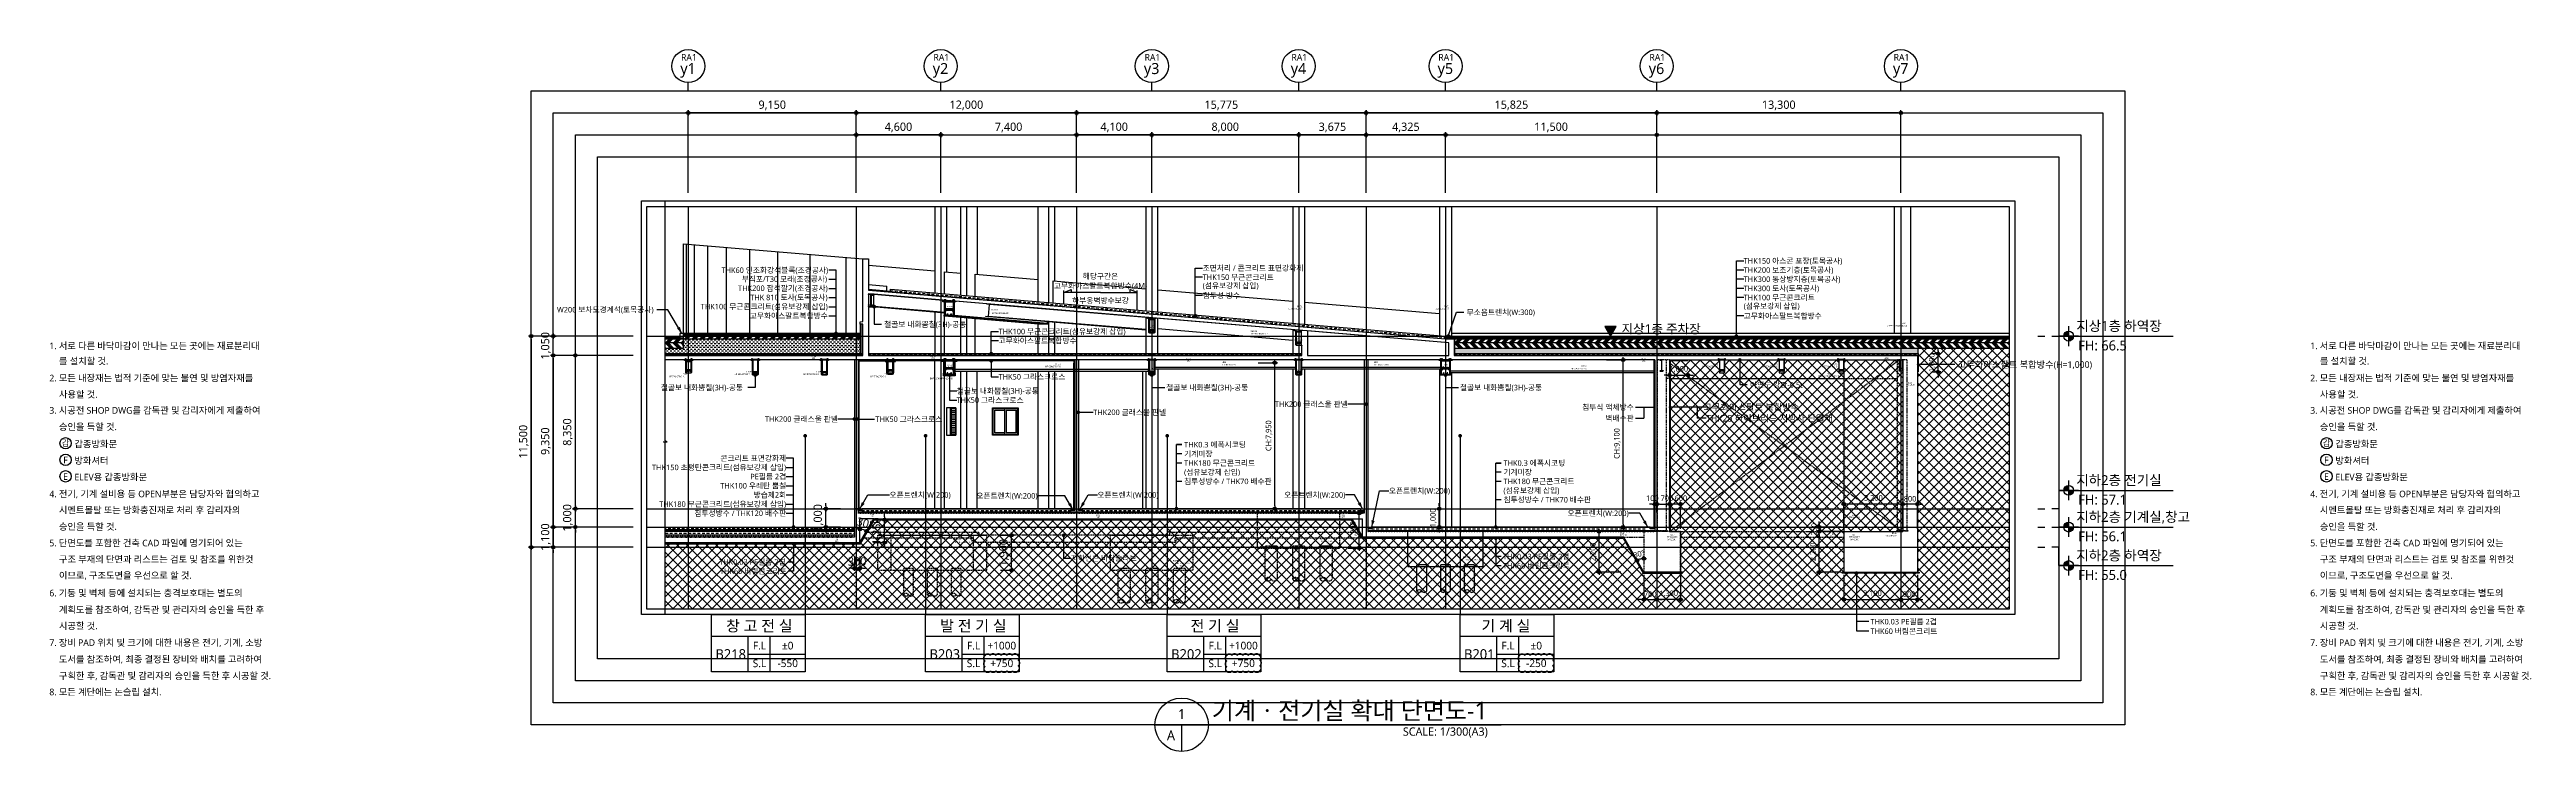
# Model space of a CAD drawing. Header units: millimetres. Extents: x 0 to 244676, y -5263 to 84354.
# Drawn here: x 109760 to 244676, y 45255 to 83491 of the extents above; entities that cross this region are included whole.
import ezdxf
from ezdxf.enums import TextEntityAlignment as Align

# ---------------------------------------------------------------- set-up
doc = ezdxf.new("R2010")
doc.units = ezdxf.units.MM
doc.header["$LTSCALE"] = 100
doc.header["$MEASUREMENT"] = 0
doc.header["$PDSIZE"] = -10
for name, pattern in [('ACAD_ISO03W100', [30, 12, -18]), ('CENTER', [2, 1.25, -0.25, 0.25, -0.25]), ('HID', [2.5, 1.5, -1]), ('HIDDEN', [9.525, 6.35, -3.175]), ('HIDDEN2', [0.1875, 0.125, -0.0625])]:
    doc.linetypes.add(name, pattern=pattern)
doc.layers.get('0').update_dxf_attribs({"linetype": 'CONTINUOUS'})
doc.layers.get('Defpoints').update_dxf_attribs({"color": 171, "linetype": 'CONTINUOUS'})
for name, color, linetype in [('251', 251, 'CONTINUOUS'), ('2HIDDEN2', 2, 'HIDDEN2'), ('3CONTINUOUS', 3, 'CONTINUOUS'), ('BOLT', 6, 'CONTINUOUS'), ('cen', 14, 'CONTINUOUS'), ('CEN(ST)', 1, 'CENTER'), ('CON', 2, 'CONTINUOUS'), ('DIM', 7, 'CONTINUOUS'), ('ELE-5', 5, 'CONTINUOUS'), ('ELE-6', 8, 'CONTINUOUS'), ('ELE4', 4, 'CONTINUOUS'), ('ELE6', 8, 'CONTINUOUS'), ('FIN', 8, 'CONTINUOUS'), ('FIN(내화피복)', 8, 'CONTINUOUS'), ('FIN(패널-200글라스울)', 4, 'CONTINUOUS'), ('HAT-252', 252, 'CONTINUOUS'), ('HF', 3, 'CONTINUOUS'), ('INS', 5, 'BATTING'), ('INSUL', 8, 'CONTINUOUS'), ('LED', 7, 'CONTINUOUS'), ('NDIM', 7, 'CONTINUOUS'), ('plate', 8, 'CONTINUOUS'), ('R', 3, 'CONTINUOUS'), ('SASAC 도면번호', 6, 'CONTINUOUS'), ('SB', 7, 'CONTINUOUS'), ('STEEL', 5, 'CONTINUOUS'), ('STL', 3, 'CONTINUOUS'), ('STUD', 6, 'CONTINUOUS'), ('SYM', 7, 'CONTINUOUS'), ('SYM(AXIS)', 7, 'CONTINUOUS'), ('TEXT', 3, 'CONTINUOUS'), ('TEXT(AXIS)', 2, 'CONTINUOUS'), ('TEXT(MIN)', 7, 'CONTINUOUS'), ('TEXT(NOTE小)', 1, 'CONTINUOUS'), ('TEXT(노트)', 7, 'CONTINUOUS'), ('TEXT(실명)', 3, 'CONTINUOUS'), ('TEXT-기입', 6, 'CONTINUOUS'), ('TITLE', 7, 'CONTINUOUS'), ('W', 7, 'CONTINUOUS'), ('WALL', 3, 'CONTINUOUS'), ('wire-meshes', 1, 'CONTINUOUS'), ('배수판', 5, 'CONTINUOUS'), ('벽배수판', 3, 'CONTINUOUS')]:
    doc.layers.add(name, color=color, linetype=linetype)
doc.layers.add('VE변경사항적용-20220616', color=10, linetype='CONTINUOUS', plot=False)
doc.styles.add('CGS', font='cgse', dxfattribs={"bigfont": 'cgs'})
doc.styles.add('TE', font='malgun_0.ttf')
doc.styles.add('나눔바른고딕', font='NanumBarunGothic.ttf')
doc.linetypes.add('BATTING', pattern='A,0.0001,-0.1,[134,ltypeshp.shx,S=0.1,R=0,X=-0.1,Y=0],-0.2,[134,ltypeshp.shx,S=0.1,R=180,X=0.1,Y=0],-0.1', length=0.4001)
doc.linetypes.add('X_LINE-ORI', pattern='A,3.5,-0.5,["X",Standard,S=0.5,R=0,X=-0.175,Y=-0.25],-0.5', length=4.5)
doc.dimstyles.new('BA', dxfattribs={"dimscale": 500, "dimtxt": 3, "dimasz": 1, "dimexe": 1, "dimexo": 5, "dimgap": 0.9, "dimtad": 1, "dimdec": 0, "dimdsep": 46, "dimlunit": 6, "dimtxsty": 'TE', "dimblk": 'DDD', "dimcen": 2.5, "dimclrd": 256, "dimclre": 256, "dimclrt": 3, "dimazin": 2, "dimtfac": 1, "dimtdec": 0, "dimtix": 1, "dimtmove": 2, "dimatfit": 3, "dimldrblk": 'DDD', "dimfxl": 1, "dimtolj": 1, "dimtzin": 0, "dimarcsym": 2})
doc.dimstyles.new('NDIM 1200', dxfattribs={"dimscale": 500, "dimtxt": 3, "dimasz": 1, "dimexe": 2, "dimexo": 2, "dimgap": 1, "dimtad": 1, "dimdec": 0, "dimdsep": 46, "dimtxsty": 'CGS', "dimblk": 'DOT0', "dimcen": 1, "dimdle": 8, "dimclrd": 2, "dimclre": 2, "dimclrt": 2, "dimadec": 0, "dimazin": 0, "dimtfac": 1, "dimtdec": 0, "dimtix": 1, "dimtmove": 2, "dimatfit": 3, "dimldrblk": 'DOT0', "dimfxl": 1, "dimtolj": 1, "dimtzin": 0, "dimlwd": -1, "dimlwe": -1, "dimarcsym": 0})

# ---------------------------------------------------------------- blocks, each defined once
blk = doc.blocks.new('*U135')
at = {"layer": 'Defpoints'}
for p, q in [((-100, 283), (-100, -283)), ((-5.5, 0), (5.5, 0)), ((100, -283), (100, 283))]:
    blk.add_line(p, q, dxfattribs=at)
at = {"layer": 'STEEL', "color": 0, "linetype": 'ByBlock', "ltscale": 0.5}
for p, q in [((-5.5, 283), (-100, 283)), ((-5.5, -283), (-5.5, 283)), ((100, 283), (5.5, 283)), ((5.5, 283), (5.5, -283)), ((-100, -283), (-5.5, -283)), ((5.5, -283), (100, -283))]:
    blk.add_line(p, q, dxfattribs=at)
for points in [[(-100, 283), (-100, 300), (100, 300), (100, 283)], [(100, -283), (100, -300), (-100, -300), (-100, -283)]]:
    blk.add_lwpolyline(points, dxfattribs=at)
blk = doc.blocks.new('SG1')
at = {"layer": 'STL'}
blk.add_blockref('*U135', (0, -225), dxfattribs=at)
at = {"layer": 'Defpoints', "style": 'TE'}
for s, width, p in [('H-600x200x11x17', 0.5, (2, -459)), ('SG1,SB1', 0.6, (2, -379))]:
    blk.add_text(s, height=60, dxfattribs=dict(at, width=width)).set_placement(p, align=Align.MIDDLE_CENTER)
blk = doc.blocks.new('*U162')
at = {"layer": 'BOLT'}
for p, q in [((-20, 0), (20, 0)), ((-20, 0), (-20, -4)), ((-17, 18), (17, 18)), ((20, 0), (20, -4)), ((-20, -4), (20, -4)), ((-18, -19), (-18, -6)), ((-14, -4), (14, -4)), ((-14, -20), (14, -20)), ((-10, -20), (-10, -31)), ((-10, -31), (-8, -33)), ((-10, -31), (10, -31)), ((-9, -19), (-9, -6)), ((-8, -33), (8, -33)), ((10, -31), (8, -33)), ((9, -19), (9, -6)), ((10, -20), (10, -31)), ((18, -19), (18, -6))]:
    blk.add_line(p, q, dxfattribs=at)
at = {"layer": 'BOLT', "linetype": 'HIDDEN'}
for p, q in [((-10, 18), (-10, 0)), ((10, 18), (10, 0))]:
    blk.add_line(p, q, dxfattribs=at)
at = {"layer": 'BOLT'}
for centre, radius, start, end in [((0, 13), 17.6, 15.51871, 164.48129), ((-14, -11), 6.71, 47.89655, 132.10345), ((-14, -14), 6.71, 227.89655, 312.10345), ((0, -29), 24.2, 68.21321, 111.78679), ((0, 4), 24.2, 248.21321, 291.78679), ((14, -11), 6.71, 47.89655, 132.10345), ((14, -14), 6.71, 227.89655, 312.10345)]:
    blk.add_arc(centre, radius, start, end, dxfattribs=at)
at = {"layer": 'cen'}
blk.add_line((0, 36), (0, -38), dxfattribs=at)
blk = doc.blocks.new('SB16')
at = {"layer": 'STUD'}
for p, q in [((-8, 0), (-8, 70)), ((8, 0), (8, 70))]:
    blk.add_line(p, q, dxfattribs=at)
blk.add_lwpolyline([(-15, 70), (-15, 80), (14, 80), (14, 70)], close=True, dxfattribs=at)
blk = doc.blocks.new('*U141')
at = {"layer": 'Defpoints'}
blk.add_point((0, 0), dxfattribs=at)
at = {"layer": 'HF'}
for p, q in [((-209, 0), (-147, 0)), ((-209, 0), (-209, -6)), ((209, 0), (147, 0)), ((209, 0), (209, -6)), ((-209, -6), (-147, -6)), ((-135, -18), (-135, -682)), ((-135, -718), (-135, -782)), ((-129, -18), (-129, -682)), ((-129, -718), (-129, -782)), ((-117, -694), (-55, -694)), ((-117, -700), (-55, -700)), ((-117, -706), (-55, -706)), ((-117, -794), (117, -794)), ((-117, -800), (117, -800)), ((-55, -694), (-55, -700)), ((-55, -700), (-55, -706)), ((117, -694), (55, -694)), ((55, -694), (55, -700)), ((117, -700), (55, -700)), ((55, -700), (55, -706)), ((117, -706), (55, -706)), ((129, -18), (129, -682)), ((129, -718), (129, -782)), ((135, -18), (135, -682)), ((135, -718), (135, -782)), ((209, -6), (147, -6))]:
    blk.add_line(p, q, dxfattribs=at)
for centre, radius, start, end in [((-147, -18), 18, 360, 450), ((147, -18), 18, 90, 180), ((-147, -18), 12, 360, 450), ((-117, -682), 18, 180, 270), ((-117, -718), 18, 90, 180), ((-117, -782), 18, 180, 270), ((-117, -682), 12, 180, 270), ((-117, -718), 12, 90, 180), ((-117, -782), 12, 180, 270), ((117, -682), 12, 270, 360), ((117, -682), 18, 270, 360), ((117, -718), 18, 0, 90), ((117, -718), 12, 0, 90), ((117, -782), 12, 270, 360), ((117, -782), 18, 270, 360), ((147, -18), 12, 90, 180)]:
    blk.add_arc(centre, radius, start, end, dxfattribs=at)
blk = doc.blocks.new('*U163')
for p, q in [((185, 0), (185, -50)), ((-185, 0), (-185, -50)), ((-185, 0), (185, 0)), ((-185, -50), (185, -50))]:
    blk.add_line(p, q)
at = {"linetype": 'ByBlock'}
blk.add_line((-185, -6), (185, -6), dxfattribs=at)
at = {"layer": 'Defpoints'}
blk.add_point((0, -50), dxfattribs=at)
blk = doc.blocks.new('HG11-SEC')
at = {"layer": 'plate'}
for p, q in [((-105, -694), (-105, -619)), ((-105, -619), (105, -619)), ((105, -694), (105, -619))]:
    blk.add_line(p, q, dxfattribs=at)
for points in [[(-105, -688), (105, -688)], [(105, -694), (-105, -694)]]:
    blk.add_lwpolyline(points, dxfattribs=at)
at = {"layer": 'BOLT', "rotation": 180}
for p in [(-80, -688), (80, -688)]:
    blk.add_blockref('*U162', p, dxfattribs=at)
at = {"layer": 'HF'}
blk.add_blockref('*U141', (0, 0), dxfattribs=at)
at = {"layer": 'plate', "xscale": -1, "rotation": 180}
blk.add_blockref('*U163', (0, 0), dxfattribs=at)
at = {"layer": 'STUD'}
for p in [(-174, 0), (174, 0)]:
    blk.add_blockref('SB16', p, dxfattribs=at)
at = {"layer": 'Defpoints', "style": '나눔바른고딕', "width": 0.6}
blk.add_text('HF-800x270x8-C', height=60, dxfattribs=at).set_placement((-6, -609), align=Align.BOTTOM_CENTER)
at = {"layer": 'Defpoints', "style": '나눔바른고딕'}
blk.add_text('HG11', height=60, dxfattribs=at).set_placement((14, -509), align=Align.BOTTOM_CENTER)
blk = doc.blocks.new('*U152')
at = {"layer": 'Defpoints'}
for p, q in [((-150, 309), (-150, -309)), ((-6, 0), (6, 0)), ((150, -309), (150, 309))]:
    blk.add_line(p, q, dxfattribs=at)
at = {"layer": 'STEEL', "color": 0, "linetype": 'ByBlock', "ltscale": 0.5}
for p, q in [((-6, 309), (-150, 309)), ((-6, -309), (-6, 309)), ((150, 309), (6, 309)), ((6, 309), (6, -309)), ((-150, -309), (-6, -309)), ((6, -309), (150, -309))]:
    blk.add_line(p, q, dxfattribs=at)
for points in [[(-150, 309), (-150, 329), (150, 329), (150, 309)], [(150, -309), (150, -329), (-150, -329), (-150, -309)]]:
    blk.add_lwpolyline(points, dxfattribs=at)
blk = doc.blocks.new('RaSG2-SEC')
at = {"layer": 'HF'}
blk.add_blockref('*U152', (0, -329), dxfattribs=at)
at = {"layer": 'Defpoints', "style": 'TE', "width": 0.5}
for s, p in [('H-658x300x12x20', (2, -561)), ('RaSG2', (2, -481))]:
    blk.add_text(s, height=60, dxfattribs=at).set_placement(p, align=Align.MIDDLE_CENTER)
blk = doc.blocks.new('A$C19853FC8')
at = {"layer": 'SYM'}
for p, q in [((3600, 1800), (0, 1800)), ((1800, 0), (1800, 3600))]:
    blk.add_line(p, q, dxfattribs=at)
blk.add_circle((1800, 1800), 900, dxfattribs=at)
for points in [[(900, 1800), (1800, 2700), (914, 1959), (1643, 2686)], [(914, 1959), (1643, 2686), (954, 2112), (1492, 2646)], [(954, 2112), (1492, 2646), (1025, 2260), (1346, 2576)], [(1025, 2260), (1346, 2576), (1109, 2378), (1222, 2491)], [(1800, 900), (2700, 1800), (1959, 914), (2686, 1643)], [(1959, 914), (2686, 1643), (2112, 954), (2646, 1492)], [(2112, 954), (2646, 1492), (2260, 1025), (2576, 1346)], [(2260, 1025), (2576, 1346), (2378, 1109), (2491, 1222)]]:
    blk.add_solid(points, dxfattribs=at)
at = {"layer": 'SYM', "linetype": 'Continuous'}
for points in [[(1800, 2700), (1800, 1800), (900, 1800)], [(2700, 1800), (1800, 900), (1800, 1800)]]:
    blk.add_solid(points, dxfattribs=at)
blk = doc.blocks.new('DDD')
at = {"layer": 'DIM', "color": 0}
for p, q in [((-1, 0), (1, 0)), ((0, -1), (0, 1))]:
    blk.add_line(p, q, dxfattribs=at)
for radius in [0.6, 0.3]:
    blk.add_circle((0, 0), radius, dxfattribs=at)
blk = doc.blocks.new('*D211')
at = {"layer": 'Defpoints', "color": 0, "ltscale": 0.4, "transparency": 16777216}
for p in [(138400, 58479), (142300, 58479), (142300, 57479)]:
    blk.add_point(p, dxfattribs=at)
at = {"layer": 'NDIM', "lineweight": -2, "ltscale": 0.4, "transparency": 16777216}
for p, q in [((141550, 58479), (138250, 58479)), ((138400, 58629), (138400, 58779)), ((138400, 57479), (138400, 58479)), ((141550, 57479), (138250, 57479)), ((138400, 57329), (138400, 57179))]:
    blk.add_line(p, q, dxfattribs=at)
at = {"layer": 'NDIM', "lineweight": -2, "ltscale": 0.4, "transparency": 16777216, "xscale": 150, "yscale": 150, "zscale": 150}
for p, rotation in [((138400, 58479), 270), ((138400, 57479), 90)]:
    blk.add_blockref('DDD', p, dxfattribs=dict(at, rotation=rotation))
at = {"layer": 'NDIM', "color": 3, "ltscale": 0.4, "transparency": 16777216, "insert": (137994, 57979), "char_height": 450, "attachment_point": 5, "rotation": 90, "style": 'TE'}
blk.add_mtext('\\A1;1,000', dxfattribs=at)
blk = doc.blocks.new('*D212')
at = {"layer": 'Defpoints', "color": 0, "ltscale": 0.4, "transparency": 16777216}
for p in [(137200, 67879), (142300, 67879), (142300, 66829)]:
    blk.add_point(p, dxfattribs=at)
at = {"layer": 'NDIM', "lineweight": -2, "ltscale": 0.4, "transparency": 16777216}
for p, q in [((141550, 67879), (137050, 67879)), ((137200, 68029), (137200, 68179)), ((137200, 66829), (137200, 67879)), ((141550, 66829), (137050, 66829)), ((137200, 66679), (137200, 66529))]:
    blk.add_line(p, q, dxfattribs=at)
at = {"layer": 'NDIM', "lineweight": -2, "ltscale": 0.4, "transparency": 16777216, "xscale": 150, "yscale": 150, "zscale": 150}
for p, rotation in [((137200, 67879), 270), ((137200, 66829), 90)]:
    blk.add_blockref('DDD', p, dxfattribs=dict(at, rotation=rotation))
at = {"layer": 'NDIM', "color": 3, "ltscale": 0.4, "transparency": 16777216, "insert": (136794, 67354), "char_height": 450, "attachment_point": 5, "rotation": 90, "style": 'TE'}
blk.add_mtext('\\A1;1,050', dxfattribs=at)
blk = doc.blocks.new('*D213')
at = {"layer": 'Defpoints', "color": 0, "ltscale": 0.4, "transparency": 16777216}
for p in [(142300, 57479), (137200, 56379), (142300, 56379)]:
    blk.add_point(p, dxfattribs=at)
at = {"layer": 'NDIM', "lineweight": -2, "ltscale": 0.4, "transparency": 16777216}
for p, q in [((141550, 57479), (137050, 57479)), ((137200, 57629), (137200, 57779)), ((137200, 57479), (137200, 56379)), ((141550, 56379), (137050, 56379)), ((137200, 56229), (137200, 56079))]:
    blk.add_line(p, q, dxfattribs=at)
at = {"layer": 'NDIM', "lineweight": -2, "ltscale": 0.4, "transparency": 16777216, "xscale": 150, "yscale": 150, "zscale": 150}
for p, rotation in [((137200, 57479), 270), ((137200, 56379), 90)]:
    blk.add_blockref('DDD', p, dxfattribs=dict(at, rotation=rotation))
at = {"layer": 'NDIM', "color": 3, "ltscale": 0.4, "transparency": 16777216, "insert": (136794, 56929), "char_height": 450, "attachment_point": 5, "rotation": 90, "style": 'TE'}
blk.add_mtext('\\A1;1,100', dxfattribs=at)
blk = doc.blocks.new('111')
at = {"layer": '2HIDDEN2', "color": 5, "linetype": 'HIDDEN2'}
for p, q in [((323567, -166222), (323498, -166282)), ((323564, -166216), (323499, -166273)), ((323582, -166217), (323564, -166216)), ((323606, -166226), (323567, -166222)), ((323873, -166253), (323842, -166250)), ((323866, -166247), (323876, -166248)), ((323873, -166253), (323939, -166333)), ((323876, -166248), (323940, -166324))]:
    blk.add_line(p, q, dxfattribs=at)
at = {"layer": '3CONTINUOUS', "color": 4, "linetype": 'Continuous'}
for p, q in [((323576, -166201), (323577, -166190)), ((323578, -166201), (323576, -166201)), ((323577, -166190), (323586, -166191)), ((323578, -166201), (323579, -166192)), ((323579, -166192), (323584, -166192)), ((323584, -166192), (323582, -166217)), ((323582, -166217), (323607, -166220)), ((323586, -166191), (323584, -166215)), ((323584, -166215), (323610, -166218)), ((323587, -166191), (323585, -166215)), ((323607, -166220), (323600, -166284)), ((323600, -166284), (323610, -166296)), ((323610, -166218), (323603, -166283)), ((323603, -166283), (323612, -166294)), ((323610, -166296), (323823, -166318)), ((323612, -166294), (323823, -166316)), ((323823, -166316), (323833, -166307)), ((323823, -166318), (323836, -166308)), ((323833, -166307), (323840, -166242)), ((323836, -166308), (323842, -166244)), ((323864, -166244), (323840, -166242)), ((323866, -166247), (323842, -166244)), ((323863, -166244), (323866, -166220)), ((323867, -166220), (323864, -166244)), ((323869, -166222), (323866, -166247)), ((323876, -166221), (323867, -166220)), ((323874, -166222), (323869, -166222)), ((323873, -166231), (323874, -166222)), ((323873, -166231), (323875, -166232)), ((323875, -166232), (323876, -166221))]:
    blk.add_line(p, q, dxfattribs=at)
at = {"layer": '3CONTINUOUS', "color": 3, "linetype": 'Continuous'}
blk.add_line((323863, -166244), (323864, -166244), dxfattribs=at)
at = {"layer": '3CONTINUOUS', "color": 4, "linetype": 'Continuous'}
for points in [[(323587, -166191), (323866, -166220)], [(323610, -166218), (323840, -166242)], [(323621, -166219), (323623, -166194)], [(323625, -166220), (323628, -166195)], [(323720, -166229), (323723, -166205)], [(323725, -166230), (323728, -166205)], [(323819, -166240), (323822, -166215)], [(323824, -166240), (323827, -166216)]]:
    blk.add_lwpolyline(points, dxfattribs=at)
blk = doc.blocks.new('DOT0')
blk.add_line((-3, 0), (3, 0))
at = {"color": 6}
blk.add_circle((0, 0), 0.75, dxfattribs=at)
blk = doc.blocks.new('*D207')
at = {"layer": 'Defpoints', "color": 0, "ltscale": 0.4, "transparency": 16777216}
for p in [(174847, 66429), (176497, 66429), (174847, 58479)]:
    blk.add_point(p, dxfattribs=at)
at = {"layer": 'NDIM', "lineweight": -2, "ltscale": 0.4, "transparency": 16777216}
for p, q in [((175597, 66429), (176647, 66429)), ((176497, 58629), (176497, 66279)), ((175597, 58479), (176647, 58479))]:
    blk.add_line(p, q, dxfattribs=at)
at = {"layer": 'NDIM', "lineweight": -2, "ltscale": 0.4, "transparency": 16777216, "xscale": 150, "yscale": 150, "zscale": 150}
for p, rotation in [((176497, 66429), 90), ((176497, 58479), 270)]:
    blk.add_blockref('DDD', p, dxfattribs=dict(at, rotation=rotation))
at = {"layer": 'NDIM', "color": 3, "ltscale": 0.4, "transparency": 16777216, "insert": (176182, 62454), "char_height": 300, "attachment_point": 5, "rotation": 90, "style": 'TE'}
blk.add_mtext('\\A1;CH:7,950', dxfattribs=at)
blk = doc.blocks.new('*D208')
at = {"layer": 'Defpoints', "color": 0, "ltscale": 0.4, "transparency": 16777216}
for p in [(193819, 66579), (195469, 66579), (193819, 57479)]:
    blk.add_point(p, dxfattribs=at)
at = {"layer": 'NDIM', "lineweight": -2, "ltscale": 0.4, "transparency": 16777216}
for p, q in [((194569, 66579), (195619, 66579)), ((195469, 57629), (195469, 66429)), ((194569, 57479), (195619, 57479))]:
    blk.add_line(p, q, dxfattribs=at)
at = {"layer": 'NDIM', "lineweight": -2, "ltscale": 0.4, "transparency": 16777216, "xscale": 150, "yscale": 150, "zscale": 150}
for p, rotation in [((195469, 66579), 90), ((195469, 57479), 270)]:
    blk.add_blockref('DDD', p, dxfattribs=dict(at, rotation=rotation))
at = {"layer": 'NDIM', "color": 3, "ltscale": 0.4, "transparency": 16777216, "insert": (195153, 62029), "char_height": 300, "attachment_point": 5, "rotation": 90, "style": 'TE'}
blk.add_mtext('\\A1;CH:9,100', dxfattribs=at)
blk = doc.blocks.new('*D209')
at = {"layer": 'Defpoints', "color": 0, "ltscale": 0.4, "transparency": 16777216}
for p in [(152050, 58479), (153600, 58479), (153600, 57479)]:
    blk.add_point(p, dxfattribs=at)
at = {"layer": 'NDIM', "lineweight": -2, "ltscale": 0.4, "transparency": 16777216}
for p, q in [((152850, 58479), (151900, 58479)), ((152050, 58629), (152050, 58779)), ((152050, 57479), (152050, 58479)), ((152850, 57479), (151900, 57479)), ((152050, 57329), (152050, 57179))]:
    blk.add_line(p, q, dxfattribs=at)
at = {"layer": 'NDIM', "lineweight": -2, "ltscale": 0.4, "transparency": 16777216, "xscale": 150, "yscale": 150, "zscale": 150}
for p, rotation in [((152050, 58479), 270), ((152050, 57479), 90)]:
    blk.add_blockref('DDD', p, dxfattribs=dict(at, rotation=rotation))
at = {"layer": 'NDIM', "color": 3, "ltscale": 0.4, "transparency": 16777216, "insert": (151644, 57979), "char_height": 450, "attachment_point": 5, "rotation": 90, "style": 'TE'}
blk.add_mtext('\\A1;1,000', dxfattribs=at)
blk = doc.blocks.new('*D210')
at = {"layer": 'Defpoints', "color": 0, "ltscale": 0.4, "transparency": 16777216}
for p in [(183803, 58479), (185453, 58479), (183803, 57479)]:
    blk.add_point(p, dxfattribs=at)
at = {"layer": 'NDIM', "lineweight": -2, "ltscale": 0.4, "transparency": 16777216}
for p, q in [((184553, 58479), (185603, 58479)), ((185453, 58629), (185453, 58779)), ((185453, 57479), (185453, 58479)), ((184553, 57479), (185603, 57479)), ((185453, 57329), (185453, 57179))]:
    blk.add_line(p, q, dxfattribs=at)
at = {"layer": 'NDIM', "lineweight": -2, "ltscale": 0.4, "transparency": 16777216, "xscale": 150, "yscale": 150, "zscale": 150}
for p, rotation in [((185453, 58479), 270), ((185453, 57479), 90)]:
    blk.add_blockref('DDD', p, dxfattribs=dict(at, rotation=rotation))
at = {"layer": 'NDIM', "color": 3, "ltscale": 0.4, "transparency": 16777216, "insert": (185137, 57979), "char_height": 300, "attachment_point": 5, "rotation": 90, "style": 'TE'}
blk.add_mtext('\\A1;1,000', dxfattribs=at)
blk = doc.blocks.new('hb2a-b')
at = {"layer": 'cen'}
for p, q in [((-152, -18), (-142, -18)), ((-147, -23), (-147, -13)), ((-122, -582), (-112, -582)), ((-122, -618), (-112, -618)), ((-122, -682), (-112, -682)), ((-117, -587), (-117, -577)), ((-117, -613), (-117, -623)), ((-117, -687), (-117, -677)), ((122, -582), (112, -582)), ((122, -618), (112, -618)), ((122, -682), (112, -682)), ((117, -587), (117, -577)), ((117, -613), (117, -623)), ((117, -687), (117, -677)), ((152, -18), (142, -18)), ((147, -23), (147, -13))]:
    blk.add_line(p, q, dxfattribs=at)
at = {"layer": 'Defpoints'}
blk.add_point((0, 0), dxfattribs=at)
at = {"layer": 'HF'}
for p, q in [((-209, 0), (-147, 0)), ((-209, 0), (-209, -6)), ((209, 0), (147, 0)), ((209, 0), (209, -6)), ((-209, -6), (-147, -6)), ((-135, -18), (-135, -582)), ((-135, -618), (-135, -682)), ((-129, -18), (-129, -582)), ((-129, -618), (-129, -682)), ((-117, -594), (-55, -594)), ((-117, -600), (-55, -600)), ((-117, -606), (-55, -606)), ((-117, -694), (117, -694)), ((-117, -700), (117, -700)), ((-55, -594), (-55, -600)), ((-55, -600), (-55, -606)), ((117, -594), (55, -594)), ((55, -594), (55, -600)), ((117, -600), (55, -600)), ((55, -600), (55, -606)), ((117, -606), (55, -606)), ((129, -18), (129, -582)), ((129, -618), (129, -682)), ((135, -18), (135, -582)), ((135, -618), (135, -682)), ((209, -6), (147, -6))]:
    blk.add_line(p, q, dxfattribs=at)
for centre, radius, start, end in [((-147, -18), 18, 0, 90), ((147, -18), 18, 90, 180), ((-147, -18), 12, 0, 90), ((-117, -582), 18, 180, 270), ((-117, -618), 18, 90, 180), ((-117, -682), 18, 180, 270), ((-117, -582), 12, 180, 270), ((-117, -618), 12, 90, 180), ((-117, -682), 12, 180, 270), ((117, -582), 12, 270, 0), ((117, -582), 18, 270, 0), ((117, -618), 18, 0, 90), ((117, -618), 12, 0, 90), ((117, -682), 12, 270, 0), ((117, -682), 18, 270, 0), ((147, -18), 12, 90, 180)]:
    blk.add_arc(centre, radius, start, end, dxfattribs=at)
at = {"layer": 'plate'}
for p, q in [((-105, -594), (-105, -519)), ((-105, -519), (105, -519)), ((105, -594), (105, -519))]:
    blk.add_line(p, q, dxfattribs=at)
for points in [[(-105, -588), (105, -588)], [(105, -594), (-105, -594)]]:
    blk.add_lwpolyline(points, dxfattribs=at)
at = {"xscale": -1, "rotation": 180}
blk.add_blockref('*U163', (0, 0), dxfattribs=at)
at = {"layer": 'BOLT', "rotation": 180}
for p in [(-80, -588), (80, -588)]:
    blk.add_blockref('*U162', p, dxfattribs=at)
at = {"layer": 'STUD'}
for p in [(-174, 0), (174, 0)]:
    blk.add_blockref('SB16', p, dxfattribs=at)
blk = doc.blocks.new('*D214')
at = {"layer": 'Defpoints', "color": 0, "ltscale": 0.4, "transparency": 16777216}
for p in [(177800, 78841), (177800, 74941), (181475, 74941)]:
    blk.add_point(p, dxfattribs=at)
at = {"layer": 'NDIM', "lineweight": -2, "ltscale": 0.4, "transparency": 16777216}
for p, q in [((177800, 75691), (177800, 78991)), ((181325, 78841), (177950, 78841)), ((181475, 75691), (181475, 78991))]:
    blk.add_line(p, q, dxfattribs=at)
at = {"layer": 'NDIM', "lineweight": -2, "ltscale": 0.4, "transparency": 16777216, "xscale": 150, "yscale": 150, "zscale": 150, "rotation": 180}
blk.add_blockref('DDD', (177800, 78841), dxfattribs=at)
at = {"layer": 'NDIM', "lineweight": -2, "ltscale": 0.4, "transparency": 16777216, "xscale": 150, "yscale": 150, "zscale": 150}
blk.add_blockref('DDD', (181475, 78841), dxfattribs=at)
at = {"layer": 'NDIM', "color": 3, "ltscale": 0.4, "transparency": 16777216, "insert": (179637, 79246), "char_height": 450, "attachment_point": 5, "style": 'TE'}
blk.add_mtext('\\A1;3,675', dxfattribs=at)
blk = doc.blocks.new('*D215')
at = {"layer": 'Defpoints', "color": 0, "ltscale": 0.4, "transparency": 16777216}
for p in [(165700, 78841), (165700, 74941), (169800, 74941)]:
    blk.add_point(p, dxfattribs=at)
at = {"layer": 'NDIM', "lineweight": -2, "ltscale": 0.4, "transparency": 16777216}
for p, q in [((165700, 75691), (165700, 78991)), ((169650, 78841), (165850, 78841)), ((169800, 75691), (169800, 78991))]:
    blk.add_line(p, q, dxfattribs=at)
at = {"layer": 'NDIM', "lineweight": -2, "ltscale": 0.4, "transparency": 16777216, "xscale": 150, "yscale": 150, "zscale": 150, "rotation": 180}
blk.add_blockref('DDD', (165700, 78841), dxfattribs=at)
at = {"layer": 'NDIM', "lineweight": -2, "ltscale": 0.4, "transparency": 16777216, "xscale": 150, "yscale": 150, "zscale": 150}
blk.add_blockref('DDD', (169800, 78841), dxfattribs=at)
at = {"layer": 'NDIM', "color": 3, "ltscale": 0.4, "transparency": 16777216, "insert": (167750, 79247), "char_height": 450, "attachment_point": 5, "style": 'TE'}
blk.add_mtext('\\A1;4,100', dxfattribs=at)
blk = doc.blocks.new('*D216')
at = {"layer": 'Defpoints', "color": 0, "ltscale": 0.4, "transparency": 16777216}
for p in [(197300, 78841), (185800, 74941), (197300, 74941)]:
    blk.add_point(p, dxfattribs=at)
at = {"layer": 'NDIM', "lineweight": -2, "ltscale": 0.4, "transparency": 16777216}
for p, q in [((185800, 75691), (185800, 78991)), ((185950, 78841), (197150, 78841)), ((197300, 75691), (197300, 78991))]:
    blk.add_line(p, q, dxfattribs=at)
at = {"layer": 'NDIM', "lineweight": -2, "ltscale": 0.4, "transparency": 16777216, "xscale": 150, "yscale": 150, "zscale": 150, "rotation": 180}
blk.add_blockref('DDD', (185800, 78841), dxfattribs=at)
at = {"layer": 'NDIM', "lineweight": -2, "ltscale": 0.4, "transparency": 16777216, "xscale": 150, "yscale": 150, "zscale": 150}
blk.add_blockref('DDD', (197300, 78841), dxfattribs=at)
at = {"layer": 'NDIM', "color": 3, "ltscale": 0.4, "transparency": 16777216, "insert": (191550, 79247), "char_height": 450, "attachment_point": 5, "style": 'TE'}
blk.add_mtext('\\A1;11,500', dxfattribs=at)
blk = doc.blocks.new('*D217')
at = {"layer": 'Defpoints', "color": 0, "ltscale": 0.4, "transparency": 16777216}
for p in [(165700, 78841), (158300, 74941), (165700, 74941)]:
    blk.add_point(p, dxfattribs=at)
at = {"layer": 'NDIM', "lineweight": -2, "ltscale": 0.4, "transparency": 16777216}
for p, q in [((158300, 75691), (158300, 78991)), ((158450, 78841), (165550, 78841)), ((165700, 75691), (165700, 78991))]:
    blk.add_line(p, q, dxfattribs=at)
at = {"layer": 'NDIM', "lineweight": -2, "ltscale": 0.4, "transparency": 16777216, "xscale": 150, "yscale": 150, "zscale": 150, "rotation": 180}
blk.add_blockref('DDD', (158300, 78841), dxfattribs=at)
at = {"layer": 'NDIM', "lineweight": -2, "ltscale": 0.4, "transparency": 16777216, "xscale": 150, "yscale": 150, "zscale": 150}
blk.add_blockref('DDD', (165700, 78841), dxfattribs=at)
at = {"layer": 'NDIM', "color": 3, "ltscale": 0.4, "transparency": 16777216, "insert": (162000, 79246), "char_height": 450, "attachment_point": 5, "style": 'TE'}
blk.add_mtext('\\A1;7,400', dxfattribs=at)
blk = doc.blocks.new('*D218')
at = {"layer": 'Defpoints', "color": 0, "ltscale": 0.4, "transparency": 16777216}
for p in [(153700, 78841), (153700, 74941), (158300, 74941)]:
    blk.add_point(p, dxfattribs=at)
at = {"layer": 'NDIM', "lineweight": -2, "ltscale": 0.4, "transparency": 16777216}
for p, q in [((153700, 75691), (153700, 78991)), ((158150, 78841), (153850, 78841)), ((158300, 75691), (158300, 78991))]:
    blk.add_line(p, q, dxfattribs=at)
at = {"layer": 'NDIM', "lineweight": -2, "ltscale": 0.4, "transparency": 16777216, "xscale": 150, "yscale": 150, "zscale": 150, "rotation": 180}
blk.add_blockref('DDD', (153700, 78841), dxfattribs=at)
at = {"layer": 'NDIM', "lineweight": -2, "ltscale": 0.4, "transparency": 16777216, "xscale": 150, "yscale": 150, "zscale": 150}
blk.add_blockref('DDD', (158300, 78841), dxfattribs=at)
at = {"layer": 'NDIM', "color": 3, "ltscale": 0.4, "transparency": 16777216, "insert": (156000, 79246), "char_height": 450, "attachment_point": 5, "style": 'TE'}
blk.add_mtext('\\A1;4,600', dxfattribs=at)
blk = doc.blocks.new('*D219')
at = {"layer": 'Defpoints', "color": 0, "ltscale": 0.4, "transparency": 16777216}
for p in [(153700, 80041), (153700, 74941), (165700, 74941)]:
    blk.add_point(p, dxfattribs=at)
at = {"layer": 'NDIM', "lineweight": -2, "ltscale": 0.4, "transparency": 16777216}
for p, q in [((153700, 75691), (153700, 80191)), ((165550, 80041), (153850, 80041)), ((165700, 75691), (165700, 80191))]:
    blk.add_line(p, q, dxfattribs=at)
at = {"layer": 'NDIM', "lineweight": -2, "ltscale": 0.4, "transparency": 16777216, "xscale": 150, "yscale": 150, "zscale": 150, "rotation": 180}
blk.add_blockref('DDD', (153700, 80041), dxfattribs=at)
at = {"layer": 'NDIM', "lineweight": -2, "ltscale": 0.4, "transparency": 16777216, "xscale": 150, "yscale": 150, "zscale": 150}
blk.add_blockref('DDD', (165700, 80041), dxfattribs=at)
at = {"layer": 'NDIM', "color": 3, "ltscale": 0.4, "transparency": 16777216, "insert": (159700, 80447), "char_height": 450, "attachment_point": 5, "style": 'TE'}
blk.add_mtext('\\A1;12,000', dxfattribs=at)
blk = doc.blocks.new('A$C2F20087E')
at = {"layer": 'SYM(AXIS)'}
blk.add_line((600, 0), (600, 300), dxfattribs=at)
blk.add_circle((600, 900), 600, dxfattribs=at)
blk = doc.blocks.new('*U132')
at = {"layer": 'BOLT'}
for p, q in [((-20, 0), (20, 0)), ((-20, 0), (-20, -4)), ((-17, 15), (17, 15)), ((20, 0), (20, -4)), ((-20, -4), (20, -4)), ((-18, -19), (-18, -6)), ((-14, -4), (14, -4)), ((-14, -20), (14, -20)), ((-10, -20), (-10, -31)), ((-10, -31), (-8, -33)), ((-10, -31), (10, -31)), ((-9, -19), (-9, -6)), ((-8, -33), (8, -33)), ((10, -31), (8, -33)), ((9, -19), (9, -6)), ((10, -20), (10, -31)), ((18, -19), (18, -6))]:
    blk.add_line(p, q, dxfattribs=at)
at = {"layer": 'BOLT', "linetype": 'HIDDEN'}
for p, q in [((-10, 15), (-10, 0)), ((10, 15), (10, 0))]:
    blk.add_line(p, q, dxfattribs=at)
at = {"layer": 'BOLT'}
for centre, radius, start, end in [((0, 10), 17.6, 15.51871, 164.48129), ((-14, -11), 6.71, 47.89655, 132.10345), ((-14, -14), 6.71, 227.89655, 312.10345), ((0, -29), 24.2, 68.21321, 111.78679), ((0, 4), 24.2, 248.21321, 291.78679), ((14, -11), 6.71, 47.89655, 132.10345), ((14, -14), 6.71, 227.89655, 312.10345)]:
    blk.add_arc(centre, radius, start, end, dxfattribs=at)
at = {"layer": 'cen'}
blk.add_line((0, 33), (0, -38), dxfattribs=at)
blk = doc.blocks.new('W')
at = {"layer": 'W'}
h = blk.add_hatch(color=256, dxfattribs=at)
h.dxf.hatch_style = 1
edge = h.paths.add_edge_path()
edge.add_line((0, 0), (0, 7.5))
edge.add_arc((0, 0), 7.5, 90, 180)
edge.add_line((-7.5, 0), (0, 0))
blk.add_lwpolyline([(0, 0), (0, 7.5, 0.41421356), (-7.5, 0)], format="xyb", close=True, dxfattribs=at)
blk = doc.blocks.new('*U131')
at = {"layer": 'STUD', "color": 0, "linetype": 'ByBlock'}
for p, q in [((0, 11), (-80, 11)), ((0, -11), (-80, -11))]:
    blk.add_line(p, q, dxfattribs=at)
blk.add_lwpolyline([(-80, -17), (-90, -17), (-90, 17), (-80, 17)], close=True, dxfattribs=at)
blk = doc.blocks.new('R')
at = {"layer": 'R', "const_width": 15}
blk.add_lwpolyline([(-7.5, -15, 1), (7.5, -15, 1)], format="xyb", close=True, dxfattribs=at)
at = {"layer": 'R'}
blk.add_circle((0, -15), 15, dxfattribs=at)
blk = doc.blocks.new('HG11B-sec')
at = {"layer": 'W'}
h = blk.add_hatch(color=256, dxfattribs=at)
h.dxf.hatch_style = 1
h.paths.add_polyline_path([(25, 785), (15, 775), (15, 785)])
h = blk.add_hatch(color=256, dxfattribs=at)
h.dxf.hatch_style = 1
h.paths.add_polyline_path([(25, 15), (15, 25), (15, 15)])
h = blk.add_hatch(color=256, dxfattribs=at)
h.dxf.hatch_style = 1
edge = h.paths.add_edge_path()
edge.add_line((25, 225), (25, 217))
edge.add_arc((16, 233), 18.2, 300.24012, 362.53896)
edge.add_arc((23, 236), 10.7, 278.68434, 351.31566, ccw=False)
h = blk.add_hatch(color=256, dxfattribs=at)
h.dxf.hatch_style = 1
edge = h.paths.add_edge_path()
edge.add_line((475, 225), (475, 217))
edge.add_arc((484, 233), 18.2, 177.46104, 239.75988, ccw=False)
edge.add_arc((477, 236), 10.7, 188.68434, 261.31566)
h = blk.add_hatch(color=256, dxfattribs=at)
h.dxf.hatch_style = 1
h.paths.add_polyline_path([(475, 785), (485, 775), (485, 785)])
h = blk.add_hatch(color=256, dxfattribs=at)
h.dxf.hatch_style = 1
h.paths.add_polyline_path([(475, 15), (485, 25), (485, 15)])
at = {"layer": 'Defpoints'}
for p in [(15, 780), (250, 15), (250, 0), (485, 780)]:
    blk.add_point(p, dxfattribs=at)
at = {"layer": 'HF', "linetype": 'ByBlock'}
for p, q in [((115, 800), (-85, 800)), ((-85, 800), (-85, 785)), ((-85, 785), (115, 785)), ((115, 785), (115, 800)), ((585, 800), (385, 800)), ((385, 800), (385, 785)), ((385, 785), (585, 785)), ((585, 785), (585, 800))]:
    blk.add_line(p, q, dxfattribs=at)
for points in [[(0, 0), (500, 0), (500, 15), (0, 15)], [(15, 15), (25, 15), (25, 785), (15, 785)], [(475, 15), (485, 15), (485, 785), (475, 785)]]:
    blk.add_lwpolyline(points, close=True, dxfattribs=at)
for points in [[(43, 291), (91, 291, 0.4142136), (100, 300), (25, 300), (25, 225, 0.4142136), (34, 234), (34, 282, -0.4142136)], [(457, 291), (409, 291, -0.4142136), (400, 300), (475, 300), (475, 225, -0.4142136), (466, 234), (466, 282, 0.4142136)]]:
    blk.add_lwpolyline(points, format="xyb", close=True, dxfattribs=at)
at = {"layer": 'plate'}
for p, q in [((475, 785), (25, 785)), ((475, 785), (25, 785)), ((475, 785), (25, 785)), ((475, 781), (25, 781)), ((475, 781), (25, 781)), ((475, 781), (25, 781)), ((475, 735), (25, 735)), ((475, 735), (25, 735)), ((475, 735), (25, 735)), ((455, 375), (45, 375)), ((45, 300), (45, 375)), ((455, 306), (45, 306)), ((455, 300), (45, 300)), ((455, 375), (455, 300))]:
    blk.add_line(p, q, dxfattribs=at)
at = {"layer": 'W'}
for points in [[(25, 785), (15, 775), (15, 785)], [(25, 15), (15, 25), (15, 15)], [(475, 785), (485, 775), (485, 785)], [(475, 15), (485, 25), (485, 15)]]:
    blk.add_lwpolyline(points, close=True, dxfattribs=at)
for points in [[(25, 225), (25, 217, 0.2787293), (34, 234, -0.3279679)], [(475, 225), (475, 217, -0.2787293), (466, 234, 0.3279679)]]:
    blk.add_lwpolyline(points, format="xyb", close=True, dxfattribs=at)
at = {"xscale": -1}
blk.add_blockref('W', (25, 300), dxfattribs=at)
at = {"xscale": -1.066666666666665, "yscale": 1.066666666666665, "zscale": 1.066666666666665, "rotation": 180}
blk.add_blockref('R', (250, 15), dxfattribs=at)
blk.add_blockref('W', (475, 300))
at = {"layer": 'plate', "xscale": -1, "rotation": 180}
blk.add_blockref('*U132', (65, 306), dxfattribs=at)
at = {"layer": 'plate', "rotation": 180}
blk.add_blockref('*U132', (435, 306), dxfattribs=at)
at = {"layer": 'SB', "color": 4, "rotation": 270}
for p in [(150, 15), (350, 15)]:
    blk.add_blockref('*U131', p, dxfattribs=at)
at = {"layer": 'STUD'}
for p in [(-15, 800), (45, 800), (455, 800), (515, 800)]:
    blk.add_blockref('SB16', p, dxfattribs=at)
at = {"layer": 'Defpoints', "style": '나눔바른고딕', "width": 0.6}
blk.add_text('BHF-800X470X12X12-B', height=60, dxfattribs=at).set_placement((244, 381), align=Align.BOTTOM_CENTER)
at = {"layer": 'Defpoints', "style": '나눔바른고딕'}
blk.add_text('RaHG12', height=60, dxfattribs=at).set_placement((261, 476), align=Align.BOTTOM_CENTER)
blk = doc.blocks.new('*U171')
at = {"layer": 'Defpoints'}
blk.add_point((0, 0), dxfattribs=at)
at = {"layer": 'HF'}
for p, q in [((-209, 0), (-147, 0)), ((-209, 0), (-209, -6)), ((209, 0), (147, 0)), ((209, 0), (209, -6)), ((-209, -6), (-147, -6)), ((-135, -18), (-135, -582)), ((-135, -618), (-135, -682)), ((-129, -18), (-129, -582)), ((-129, -618), (-129, -682)), ((-117, -594), (-55, -594)), ((-117, -600), (-55, -600)), ((-117, -606), (-55, -606)), ((-117, -694), (117, -694)), ((-117, -700), (117, -700)), ((-55, -594), (-55, -600)), ((-55, -600), (-55, -606)), ((117, -594), (55, -594)), ((55, -594), (55, -600)), ((117, -600), (55, -600)), ((55, -600), (55, -606)), ((117, -606), (55, -606)), ((129, -18), (129, -582)), ((129, -618), (129, -682)), ((135, -18), (135, -582)), ((135, -618), (135, -682)), ((209, -6), (147, -6))]:
    blk.add_line(p, q, dxfattribs=at)
for centre, radius, start, end in [((-147, -18), 18, 360, 450), ((147, -18), 18, 90, 180), ((-147, -18), 12, 360, 450), ((-117, -582), 18, 180, 270), ((-117, -618), 18, 90, 180), ((-117, -682), 18, 180, 270), ((-117, -582), 12, 180, 270), ((-117, -618), 12, 90, 180), ((-117, -682), 12, 180, 270), ((117, -582), 12, 270, 360), ((117, -582), 18, 270, 360), ((117, -618), 18, 0, 90), ((117, -618), 12, 0, 90), ((117, -682), 12, 270, 360), ((117, -682), 18, 270, 360), ((147, -18), 12, 90, 180)]:
    blk.add_arc(centre, radius, start, end, dxfattribs=at)
blk = doc.blocks.new('*U170')
at = {"layer": 'Defpoints'}
blk.add_point((0, 0), dxfattribs=at)
at = {"layer": 'HF'}
for p, q in [((-209, 0), (-147, 0)), ((-209, 0), (-209, -6)), ((209, 0), (147, 0)), ((209, 0), (209, -6)), ((-209, -6), (-147, -6)), ((-135, -18), (-135, -682)), ((-135, -718), (-135, -782)), ((-129, -18), (-129, -682)), ((-129, -718), (-129, -782)), ((-117, -694), (-55, -694)), ((-117, -700), (-55, -700)), ((-117, -706), (-55, -706)), ((-117, -794), (117, -794)), ((-117, -800), (117, -800)), ((-55, -694), (-55, -700)), ((-55, -700), (-55, -706)), ((117, -694), (55, -694)), ((55, -694), (55, -700)), ((117, -700), (55, -700)), ((55, -700), (55, -706)), ((117, -706), (55, -706)), ((129, -18), (129, -682)), ((129, -718), (129, -782)), ((135, -18), (135, -682)), ((135, -718), (135, -782)), ((209, -6), (147, -6))]:
    blk.add_line(p, q, dxfattribs=at)
for centre, radius, start, end in [((-147, -18), 18, 360, 450), ((147, -18), 18, 90, 180), ((-147, -18), 12, 360, 450), ((-117, -682), 18, 180, 270), ((-117, -718), 18, 90, 180), ((-117, -782), 18, 180, 270), ((-117, -682), 12, 180, 270), ((-117, -718), 12, 90, 180), ((-117, -782), 12, 180, 270), ((117, -682), 12, 270, 360), ((117, -682), 18, 270, 360), ((117, -718), 18, 0, 90), ((117, -718), 12, 0, 90), ((117, -782), 12, 270, 360), ((117, -782), 18, 270, 360), ((147, -18), 12, 90, 180)]:
    blk.add_arc(centre, radius, start, end, dxfattribs=at)
blk = doc.blocks.new('*D227')
at = {"layer": 'Defpoints', "color": 0, "ltscale": 0.4, "transparency": 16777216}
for p in [(197300, 80041), (197300, 74941), (210600, 74941)]:
    blk.add_point(p, dxfattribs=at)
at = {"layer": 'NDIM', "lineweight": -2, "ltscale": 0.4, "transparency": 16777216}
for p, q in [((197300, 75691), (197300, 80191)), ((210450, 80041), (197450, 80041)), ((210600, 75691), (210600, 80191))]:
    blk.add_line(p, q, dxfattribs=at)
at = {"layer": 'NDIM', "lineweight": -2, "ltscale": 0.4, "transparency": 16777216, "xscale": 150, "yscale": 150, "zscale": 150, "rotation": 180}
blk.add_blockref('DDD', (197300, 80041), dxfattribs=at)
at = {"layer": 'NDIM', "lineweight": -2, "ltscale": 0.4, "transparency": 16777216, "xscale": 150, "yscale": 150, "zscale": 150}
blk.add_blockref('DDD', (210600, 80041), dxfattribs=at)
at = {"layer": 'NDIM', "color": 3, "ltscale": 0.4, "transparency": 16777216, "insert": (203950, 80447), "char_height": 450, "attachment_point": 5, "style": 'TE'}
blk.add_mtext('\\A1;13,300', dxfattribs=at)
blk = doc.blocks.new('*D228')
at = {"layer": 'Defpoints', "color": 0, "ltscale": 0.4, "transparency": 16777216}
for p in [(165700, 80041), (165700, 74941), (181475, 74941)]:
    blk.add_point(p, dxfattribs=at)
at = {"layer": 'NDIM', "lineweight": -2, "ltscale": 0.4, "transparency": 16777216}
for p, q in [((165700, 75691), (165700, 80191)), ((181325, 80041), (165850, 80041)), ((181475, 75691), (181475, 80191))]:
    blk.add_line(p, q, dxfattribs=at)
at = {"layer": 'NDIM', "lineweight": -2, "ltscale": 0.4, "transparency": 16777216, "xscale": 150, "yscale": 150, "zscale": 150, "rotation": 180}
blk.add_blockref('DDD', (165700, 80041), dxfattribs=at)
at = {"layer": 'NDIM', "lineweight": -2, "ltscale": 0.4, "transparency": 16777216, "xscale": 150, "yscale": 150, "zscale": 150}
blk.add_blockref('DDD', (181475, 80041), dxfattribs=at)
at = {"layer": 'NDIM', "color": 3, "ltscale": 0.4, "transparency": 16777216, "insert": (173587, 80447), "char_height": 450, "attachment_point": 5, "style": 'TE'}
blk.add_mtext('\\A1;15,775', dxfattribs=at)
blk = doc.blocks.new('*D229')
at = {"layer": 'Defpoints', "color": 0, "ltscale": 0.4, "transparency": 16777216}
for p in [(169800, 78841), (169800, 74941), (177800, 74941)]:
    blk.add_point(p, dxfattribs=at)
at = {"layer": 'NDIM', "lineweight": -2, "ltscale": 0.4, "transparency": 16777216}
for p, q in [((169800, 75691), (169800, 78991)), ((177650, 78841), (169950, 78841)), ((177800, 75691), (177800, 78991))]:
    blk.add_line(p, q, dxfattribs=at)
at = {"layer": 'NDIM', "lineweight": -2, "ltscale": 0.4, "transparency": 16777216, "xscale": 150, "yscale": 150, "zscale": 150, "rotation": 180}
blk.add_blockref('DDD', (169800, 78841), dxfattribs=at)
at = {"layer": 'NDIM', "lineweight": -2, "ltscale": 0.4, "transparency": 16777216, "xscale": 150, "yscale": 150, "zscale": 150}
blk.add_blockref('DDD', (177800, 78841), dxfattribs=at)
at = {"layer": 'NDIM', "color": 3, "ltscale": 0.4, "transparency": 16777216, "insert": (173800, 79246), "char_height": 450, "attachment_point": 5, "style": 'TE'}
blk.add_mtext('\\A1;8,000', dxfattribs=at)
blk = doc.blocks.new('*D230')
at = {"layer": 'Defpoints', "color": 0, "ltscale": 0.4, "transparency": 16777216}
for p in [(181475, 80041), (181475, 74941), (197300, 74941)]:
    blk.add_point(p, dxfattribs=at)
at = {"layer": 'NDIM', "lineweight": -2, "ltscale": 0.4, "transparency": 16777216}
for p, q in [((181475, 75691), (181475, 80191)), ((197150, 80041), (181625, 80041)), ((197300, 75691), (197300, 80191))]:
    blk.add_line(p, q, dxfattribs=at)
at = {"layer": 'NDIM', "lineweight": -2, "ltscale": 0.4, "transparency": 16777216, "xscale": 150, "yscale": 150, "zscale": 150, "rotation": 180}
blk.add_blockref('DDD', (181475, 80041), dxfattribs=at)
at = {"layer": 'NDIM', "lineweight": -2, "ltscale": 0.4, "transparency": 16777216, "xscale": 150, "yscale": 150, "zscale": 150}
blk.add_blockref('DDD', (197300, 80041), dxfattribs=at)
at = {"layer": 'NDIM', "color": 3, "ltscale": 0.4, "transparency": 16777216, "insert": (189387, 80447), "char_height": 450, "attachment_point": 5, "style": 'TE'}
blk.add_mtext('\\A1;15,825', dxfattribs=at)
blk = doc.blocks.new('*D231')
at = {"layer": 'Defpoints', "color": 0, "ltscale": 0.4, "transparency": 16777216}
for p in [(181475, 78841), (181475, 74941), (185800, 74941)]:
    blk.add_point(p, dxfattribs=at)
at = {"layer": 'NDIM', "lineweight": -2, "ltscale": 0.4, "transparency": 16777216}
for p, q in [((181475, 75691), (181475, 78991)), ((185650, 78841), (181625, 78841)), ((185800, 75691), (185800, 78991))]:
    blk.add_line(p, q, dxfattribs=at)
at = {"layer": 'NDIM', "lineweight": -2, "ltscale": 0.4, "transparency": 16777216, "xscale": 150, "yscale": 150, "zscale": 150, "rotation": 180}
blk.add_blockref('DDD', (181475, 78841), dxfattribs=at)
at = {"layer": 'NDIM', "lineweight": -2, "ltscale": 0.4, "transparency": 16777216, "xscale": 150, "yscale": 150, "zscale": 150}
blk.add_blockref('DDD', (185800, 78841), dxfattribs=at)
at = {"layer": 'NDIM', "color": 3, "ltscale": 0.4, "transparency": 16777216, "insert": (183637, 79246), "char_height": 450, "attachment_point": 5, "style": 'TE'}
blk.add_mtext('\\A1;4,325', dxfattribs=at)
blk = doc.blocks.new('*D232')
at = {"layer": 'Defpoints', "color": 0, "ltscale": 0.4, "transparency": 16777216}
for p in [(142300, 66829), (137200, 57479), (142300, 57479)]:
    blk.add_point(p, dxfattribs=at)
at = {"layer": 'NDIM', "lineweight": -2, "ltscale": 0.4, "transparency": 16777216}
for p, q in [((141550, 66829), (137050, 66829)), ((137200, 66679), (137200, 57629)), ((141550, 57479), (137050, 57479))]:
    blk.add_line(p, q, dxfattribs=at)
at = {"layer": 'NDIM', "lineweight": -2, "ltscale": 0.4, "transparency": 16777216, "xscale": 150, "yscale": 150, "zscale": 150}
for p, rotation in [((137200, 66829), 90), ((137200, 57479), 270)]:
    blk.add_blockref('DDD', p, dxfattribs=dict(at, rotation=rotation))
at = {"layer": 'NDIM', "color": 3, "ltscale": 0.4, "transparency": 16777216, "insert": (136795, 62154), "char_height": 450, "attachment_point": 5, "rotation": 90, "style": 'TE'}
blk.add_mtext('\\A1;9,350', dxfattribs=at)
blk = doc.blocks.new('*D233')
at = {"layer": 'Defpoints', "color": 0, "ltscale": 0.4, "transparency": 16777216}
for p in [(138400, 66829), (142300, 66829), (142300, 58479)]:
    blk.add_point(p, dxfattribs=at)
at = {"layer": 'NDIM', "lineweight": -2, "ltscale": 0.4, "transparency": 16777216}
for p, q in [((141550, 66829), (138250, 66829)), ((138400, 58629), (138400, 66679)), ((141550, 58479), (138250, 58479))]:
    blk.add_line(p, q, dxfattribs=at)
at = {"layer": 'NDIM', "lineweight": -2, "ltscale": 0.4, "transparency": 16777216, "xscale": 150, "yscale": 150, "zscale": 150}
for p, rotation in [((138400, 66829), 90), ((138400, 58479), 270)]:
    blk.add_blockref('DDD', p, dxfattribs=dict(at, rotation=rotation))
at = {"layer": 'NDIM', "color": 3, "ltscale": 0.4, "transparency": 16777216, "insert": (137995, 62654), "char_height": 450, "attachment_point": 5, "rotation": 90, "style": 'TE'}
blk.add_mtext('\\A1;8,350', dxfattribs=at)
blk = doc.blocks.new('*D220')
at = {"layer": 'Defpoints', "color": 0, "ltscale": 0.4, "transparency": 16777216}
for p in [(211535, 66929), (212623, 66929), (211535, 65929)]:
    blk.add_point(p, dxfattribs=at)
at = {"layer": 'NDIM', "lineweight": -2, "ltscale": 0.4, "transparency": 16777216}
for p, q in [((212285, 66929), (212773, 66929)), ((212623, 67079), (212623, 67229)), ((212623, 65929), (212623, 66929)), ((212285, 65929), (212773, 65929)), ((212623, 65779), (212623, 65629))]:
    blk.add_line(p, q, dxfattribs=at)
at = {"layer": 'NDIM', "lineweight": -2, "ltscale": 0.4, "transparency": 16777216, "xscale": 150, "yscale": 150, "zscale": 150}
for p, rotation in [((212623, 66929), 270), ((212623, 65929), 90)]:
    blk.add_blockref('DDD', p, dxfattribs=dict(at, rotation=rotation))
at = {"layer": 'NDIM', "color": 3, "ltscale": 0.4, "transparency": 16777216, "insert": (212307, 66429), "char_height": 300, "attachment_point": 5, "rotation": 90, "style": 'TE'}
blk.add_mtext('\\A1;1,000', dxfattribs=at)
blk = doc.blocks.new('*D221')
at = {"layer": 'Defpoints', "color": 0, "ltscale": 0.4, "transparency": 16777216}
for p in [(198000, 66544), (199000, 66544), (199000, 65756)]:
    blk.add_point(p, dxfattribs=at)
at = {"layer": 'NDIM', "lineweight": -2, "ltscale": 0.4, "transparency": 16777216}
for p, q in [((197850, 65756), (197700, 65756)), ((198000, 65794), (198000, 65606)), ((198000, 65756), (199000, 65756)), ((199000, 65794), (199000, 65606)), ((199150, 65756), (199300, 65756))]:
    blk.add_line(p, q, dxfattribs=at)
at = {"layer": 'NDIM', "lineweight": -2, "ltscale": 0.4, "transparency": 16777216, "xscale": 150, "yscale": 150, "zscale": 150}
blk.add_blockref('DDD', (198000, 65756), dxfattribs=at)
at = {"layer": 'NDIM', "lineweight": -2, "ltscale": 0.4, "transparency": 16777216, "xscale": 150, "yscale": 150, "zscale": 150, "rotation": 180}
blk.add_blockref('DDD', (199000, 65756), dxfattribs=at)
at = {"layer": 'NDIM', "color": 3, "ltscale": 0.4, "transparency": 16777216, "insert": (198500, 66072), "char_height": 300, "attachment_point": 5, "style": 'TE'}
blk.add_mtext('\\A1;1,000', dxfattribs=at)
blk = doc.blocks.new('*U169')
at = {"layer": 'Defpoints'}
blk.add_point((0, 0), dxfattribs=at)
at = {"layer": 'HF'}
for p, q in [((-209, 0), (-147, 0)), ((-209, 0), (-209, -6)), ((209, 0), (147, 0)), ((209, 0), (209, -6)), ((-209, -6), (-147, -6)), ((-135, -18), (-135, -682)), ((-135, -718), (-135, -782)), ((-129, -18), (-129, -682)), ((-129, -718), (-129, -782)), ((-117, -694), (-55, -694)), ((-117, -700), (-55, -700)), ((-117, -706), (-55, -706)), ((-117, -794), (117, -794)), ((-117, -800), (117, -800)), ((-55, -694), (-55, -700)), ((-55, -700), (-55, -706)), ((117, -694), (55, -694)), ((55, -694), (55, -700)), ((117, -700), (55, -700)), ((55, -700), (55, -706)), ((117, -706), (55, -706)), ((129, -18), (129, -682)), ((129, -718), (129, -782)), ((135, -18), (135, -682)), ((135, -718), (135, -782)), ((209, -6), (147, -6))]:
    blk.add_line(p, q, dxfattribs=at)
for centre, radius, start, end in [((-147, -18), 18, 360, 450), ((147, -18), 18, 90, 180), ((-147, -18), 12, 360, 450), ((-117, -682), 18, 180, 270), ((-117, -718), 18, 90, 180), ((-117, -782), 18, 180, 270), ((-117, -682), 12, 180, 270), ((-117, -718), 12, 90, 180), ((-117, -782), 12, 180, 270), ((117, -682), 12, 270, 360), ((117, -682), 18, 270, 360), ((117, -718), 18, 0, 90), ((117, -718), 12, 0, 90), ((117, -782), 12, 270, 360), ((117, -782), 18, 270, 360), ((147, -18), 12, 90, 180)]:
    blk.add_arc(centre, radius, start, end, dxfattribs=at)
blk = doc.blocks.new('*U168')
at = {"layer": 'Defpoints'}
blk.add_point((0, 0), dxfattribs=at)
at = {"layer": 'HF'}
for p, q in [((-209, 0), (-147, 0)), ((-209, 0), (-209, -6)), ((209, 0), (147, 0)), ((209, 0), (209, -6)), ((-209, -6), (-147, -6)), ((-135, -18), (-135, -582)), ((-135, -618), (-135, -682)), ((-129, -18), (-129, -582)), ((-129, -618), (-129, -682)), ((-117, -594), (-55, -594)), ((-117, -600), (-55, -600)), ((-117, -606), (-55, -606)), ((-117, -694), (117, -694)), ((-117, -700), (117, -700)), ((-55, -594), (-55, -600)), ((-55, -600), (-55, -606)), ((117, -594), (55, -594)), ((55, -594), (55, -600)), ((117, -600), (55, -600)), ((55, -600), (55, -606)), ((117, -606), (55, -606)), ((129, -18), (129, -582)), ((129, -618), (129, -682)), ((135, -18), (135, -582)), ((135, -618), (135, -682)), ((209, -6), (147, -6))]:
    blk.add_line(p, q, dxfattribs=at)
for centre, radius, start, end in [((-147, -18), 18, 360, 450), ((147, -18), 18, 90, 180), ((-147, -18), 12, 360, 450), ((-117, -582), 18, 180, 270), ((-117, -618), 18, 90, 180), ((-117, -682), 18, 180, 270), ((-117, -582), 12, 180, 270), ((-117, -618), 12, 90, 180), ((-117, -682), 12, 180, 270), ((117, -582), 12, 270, 360), ((117, -582), 18, 270, 360), ((117, -618), 18, 0, 90), ((117, -618), 12, 0, 90), ((117, -682), 12, 270, 360), ((117, -682), 18, 270, 360), ((147, -18), 12, 90, 180)]:
    blk.add_arc(centre, radius, start, end, dxfattribs=at)
blk = doc.blocks.new('*D222')
at = {"layer": 'Defpoints', "color": 0, "ltscale": 0.4, "transparency": 16777216}
for p in [(160815, 57029), (162158, 57029), (160815, 55129)]:
    blk.add_point(p, dxfattribs=at)
at = {"layer": 'NDIM', "lineweight": -2, "ltscale": 0.4, "transparency": 16777216}
for p, q in [((161565, 57029), (162308, 57029)), ((162158, 55279), (162158, 56879)), ((161565, 55129), (162308, 55129))]:
    blk.add_line(p, q, dxfattribs=at)
at = {"layer": 'NDIM', "lineweight": -2, "ltscale": 0.4, "transparency": 16777216, "xscale": 150, "yscale": 150, "zscale": 150}
for p, rotation in [((162158, 57029), 90), ((162158, 55129), 270)]:
    blk.add_blockref('DDD', p, dxfattribs=dict(at, rotation=rotation))
at = {"layer": 'NDIM', "color": 3, "ltscale": 0.4, "transparency": 16777216, "insert": (161752, 56079), "char_height": 450, "attachment_point": 5, "rotation": 90, "style": 'TE'}
blk.add_mtext('\\A1;1,900', dxfattribs=at)
blk = doc.blocks.new('*D223')
at = {"layer": 'Defpoints', "color": 0, "ltscale": 0.4, "transparency": 16777216}
for p in [(153900, 57879), (155243, 57879), (153900, 56629)]:
    blk.add_point(p, dxfattribs=at)
at = {"layer": 'NDIM', "lineweight": -2, "ltscale": 0.4, "transparency": 16777216}
for p, q in [((155243, 58029), (155243, 58179)), ((154650, 57879), (155393, 57879)), ((155243, 56629), (155243, 57879)), ((154650, 56629), (155393, 56629)), ((155243, 56479), (155243, 56329))]:
    blk.add_line(p, q, dxfattribs=at)
at = {"layer": 'NDIM', "lineweight": -2, "ltscale": 0.4, "transparency": 16777216, "xscale": 150, "yscale": 150, "zscale": 150}
for p, rotation in [((155243, 57879), 270), ((155243, 56629), 90)]:
    blk.add_blockref('DDD', p, dxfattribs=dict(at, rotation=rotation))
at = {"layer": 'NDIM', "color": 3, "ltscale": 0.4, "transparency": 16777216, "insert": (154837, 57254), "char_height": 450, "attachment_point": 5, "rotation": 90, "style": 'TE'}
blk.add_mtext('\\A1;1,250', dxfattribs=at)
blk = doc.blocks.new('*D224')
at = {"layer": 'Defpoints', "color": 0, "ltscale": 0.4, "transparency": 16777216}
for p in [(153600, 56629), (153900, 56629), (153900, 55237)]:
    blk.add_point(p, dxfattribs=at)
at = {"layer": 'NDIM', "lineweight": -2, "ltscale": 0.4, "transparency": 16777216}
for p, q in [((153600, 55879), (153600, 55087)), ((153900, 55879), (153900, 55087)), ((153450, 55237), (153300, 55237)), ((153600, 55237), (153900, 55237)), ((154050, 55237), (154200, 55237))]:
    blk.add_line(p, q, dxfattribs=at)
at = {"layer": 'NDIM', "lineweight": -2, "ltscale": 0.4, "transparency": 16777216, "xscale": 150, "yscale": 150, "zscale": 150}
blk.add_blockref('DDD', (153600, 55237), dxfattribs=at)
at = {"layer": 'NDIM', "lineweight": -2, "ltscale": 0.4, "transparency": 16777216, "xscale": 150, "yscale": 150, "zscale": 150, "rotation": 180}
blk.add_blockref('DDD', (153900, 55237), dxfattribs=at)
at = {"layer": 'NDIM', "color": 3, "ltscale": 0.4, "transparency": 16777216, "insert": (153750, 55604), "char_height": 450, "attachment_point": 5, "style": 'TE'}
blk.add_mtext('\\A1;300', dxfattribs=at)
blk = doc.blocks.new('*D225')
at = {"layer": 'Defpoints', "color": 0, "ltscale": 0.4, "transparency": 16777216}
for p in [(153900, 57879), (154150, 57315), (154622, 57879), (153900, 56629), (153900, 56629)]:
    blk.add_point(p, dxfattribs=at)
at = {"layer": 'NDIM', "lineweight": -2, "ltscale": 0.4, "transparency": 16777216}
blk.add_arc((153900, 56629), 730, 71.79452, 78.20548, dxfattribs=at)
at = {"layer": 'NDIM', "lineweight": -2, "ltscale": 0.4, "transparency": 16777216, "xscale": 150, "yscale": 150, "zscale": 150}
for p, rotation in [((153900, 57359), 174.1027424103942), ((154265, 57261), 335.897257589723)]:
    blk.add_blockref('DDD', p, dxfattribs=dict(at, rotation=rotation))
at = {"layer": 'NDIM', "color": 3, "ltscale": 0.4, "transparency": 16777216, "insert": (154184, 57689), "char_height": 450, "attachment_point": 5, "rotation": 345, "style": 'TE'}
blk.add_mtext('\\A1;30°', dxfattribs=at)
blk = doc.blocks.new('*D226')
at = {"layer": 'Defpoints', "color": 0, "ltscale": 0.4, "transparency": 16777216}
for p in [(144550, 80041), (144550, 74941), (153700, 74941)]:
    blk.add_point(p, dxfattribs=at)
at = {"layer": 'NDIM', "lineweight": -2, "ltscale": 0.4, "transparency": 16777216}
for p, q in [((144550, 75691), (144550, 80191)), ((153550, 80041), (144700, 80041)), ((153700, 75691), (153700, 80191))]:
    blk.add_line(p, q, dxfattribs=at)
at = {"layer": 'NDIM', "lineweight": -2, "ltscale": 0.4, "transparency": 16777216, "xscale": 150, "yscale": 150, "zscale": 150, "rotation": 180}
blk.add_blockref('DDD', (144550, 80041), dxfattribs=at)
at = {"layer": 'NDIM', "lineweight": -2, "ltscale": 0.4, "transparency": 16777216, "xscale": 150, "yscale": 150, "zscale": 150}
blk.add_blockref('DDD', (153700, 80041), dxfattribs=at)
at = {"layer": 'NDIM', "color": 3, "ltscale": 0.4, "transparency": 16777216, "insert": (149125, 80447), "char_height": 450, "attachment_point": 5, "style": 'TE'}
blk.add_mtext('\\A1;9,150', dxfattribs=at)
blk = doc.blocks.new('*D253')
at = {"layer": 'Defpoints', "color": 0, "ltscale": 0.4, "transparency": 16777216}
for p in [(179753, 58229), (181096, 58229), (179753, 56329)]:
    blk.add_point(p, dxfattribs=at)
at = {"layer": 'NDIM', "lineweight": -2, "ltscale": 0.4, "transparency": 16777216}
for p, q in [((180503, 58229), (181246, 58229)), ((181096, 56479), (181096, 58079)), ((180503, 56329), (181246, 56329))]:
    blk.add_line(p, q, dxfattribs=at)
at = {"layer": 'NDIM', "lineweight": -2, "ltscale": 0.4, "transparency": 16777216, "xscale": 150, "yscale": 150, "zscale": 150}
for p, rotation in [((181096, 58229), 90), ((181096, 56329), 270)]:
    blk.add_blockref('DDD', p, dxfattribs=dict(at, rotation=rotation))
at = {"layer": 'NDIM', "color": 3, "ltscale": 0.4, "transparency": 16777216, "insert": (180780, 57279), "char_height": 300, "attachment_point": 5, "rotation": 90, "style": 'TE'}
blk.add_mtext('\\A1;1,900', dxfattribs=at)
blk = doc.blocks.new('갑종방화문표기')
at = {"layer": 'TEXT(NOTE小)'}
blk.add_circle((0, 0), 112, dxfattribs=at)
at = {"layer": 'TEXT(NOTE小)', "style": '나눔바른고딕'}
blk.add_text('갑', height=120, dxfattribs=at).set_placement((1, 5), align=Align.MIDDLE_CENTER)
blk = doc.blocks.new('A$C4BDA14EB')
at = {"layer": 'TEXT(NOTE小)'}
blk.add_circle((515, 572), 515, dxfattribs=at)
at = {"layer": 'TEXT(NOTE小)', "style": '나눔바른고딕'}
blk.add_text('F', height=600, dxfattribs=at).set_placement((502, 554), align=Align.MIDDLE_CENTER)
blk = doc.blocks.new('A$C0853663C')
at = {"layer": 'TEXT(NOTE小)'}
blk.add_circle((515, 573), 515, dxfattribs=at)
at = {"layer": 'TEXT(NOTE小)', "style": '나눔바른고딕'}
blk.add_text('E', height=600, dxfattribs=at).set_placement((502, 554), align=Align.MIDDLE_CENTER)
blk = doc.blocks.new('note')
for name, p, xscale, yscale, zscale in [('갑종방화문표기', (1136, -7108), 2.746666666685564, 2.746666666685564, 2.746666666685564), ('A$C4BDA14EB', (827, -8352), 0.6, 0.6, 0.6), ('A$C0853663C', (827, -9252), 0.6, 0.6, 0.6)]:
    blk.add_blockref(name, p, dxfattribs=dict(xscale=xscale, yscale=yscale, zscale=zscale))
at = {"layer": 'TEXT', "style": '나눔바른고딕'}
for s, p in [('1. 서로 다른 바닥마감이 만나는 모든 곳에는 재료분리대', (250, -1800)), ('를 설치할 것.', (772, -2633)), ('2. 모든 내장재는 법적 기준에 맞는 불연 및 방염자재를', (250, -3555)), ('3. 시공전 SHOP DWG를 감독관 및 감리자에게 제출하여', (250, -5316)), ('사용할 것.', (772, -4447)), ('승인을 득할 것.', (772, -6208)), ('갑종방화문', (1615, -7151)), ('방화셔터', (1615, -8051)), ('ELEV용 갑종방화문', (1615, -8951)), ('4. 전기, 기계 설비용 등 OPEN부분은 담당자와 협의하고', (250, -9868)), ('시멘트몰탈 또는 방화충진재로 처리 후 감리자의', (772, -10748)), ('승인을 득할 것.', (772, -11647)), ('5. 단면도를 포함한 건축 CAD 파일에 명기되어 있는', (250, -12542)), ('구조 부재의 단면과 리스트는 검토 및 참조를 위한것', (772, -13428)), ('이므로, 구조도면을 우선으로 할 것.', (772, -14308)), ('6. 기둥 및 벽체 등에 설치되는 충격보호대는 별도의', (250, -15268)), ('계획도를 참조하여, 감독관 및 관리자의 승인을 득한 후', (772, -16174)), ('시공할 것.', (772, -17054)), ('7. 장비 PAD 위치 및 크기에 대한 내용은 전기, 기계, 소방', (250, -17968)), ('도서를 참조하여, 최종 결정된 장비와 배치를 고려하여', (772, -18874)), ('구획한 후, 감독관 및 감리자의 승인을 득한 후 시공할 것.', (772, -19774)), ('8. 모든 계단에는 논슬립 설치.', (250, -20655))]:
    blk.add_text(s, height=360, dxfattribs=at).set_placement(p, align=Align.MIDDLE_LEFT)
blk = doc.blocks.new('A$C51E23882')
at = {"layer": 'TITLE'}
blk.add_lwpolyline([(8500, 0), (0, 0), (0, 5200), (8500, 5200)], close=True, dxfattribs=at)
for points in [[(8500, 3200), (0, 3200)], [(3300, 3200), (3300, 0)], [(5300, 3200), (5300, 0)], [(3300, 1600), (8500, 1600)]]:
    blk.add_lwpolyline(points, dxfattribs=at)
at = {"layer": 'TITLE', "style": '나눔바른고딕'}
for s, p in [('F.L', (4352, 2378)), ('S.L', (4352, 778))]:
    blk.add_text(s, height=700, dxfattribs=at).set_placement(p, align=Align.MIDDLE)
blk = doc.blocks.new('*U144')
at = {"layer": 'Defpoints'}
blk.add_point((0, 0), dxfattribs=at)
at = {"layer": 'HF'}
for p, q in [((-209, 0), (-147, 0)), ((-209, 0), (-209, -6)), ((209, 0), (147, 0)), ((209, 0), (209, -6)), ((-209, -6), (-147, -6)), ((-135, -18), (-135, -682)), ((-135, -718), (-135, -782)), ((-129, -18), (-129, -682)), ((-129, -718), (-129, -782)), ((-117, -694), (-55, -694)), ((-117, -700), (-55, -700)), ((-117, -706), (-55, -706)), ((-117, -794), (117, -794)), ((-117, -800), (117, -800)), ((-55, -694), (-55, -700)), ((-55, -700), (-55, -706)), ((117, -694), (55, -694)), ((55, -694), (55, -700)), ((117, -700), (55, -700)), ((55, -700), (55, -706)), ((117, -706), (55, -706)), ((129, -18), (129, -682)), ((129, -718), (129, -782)), ((135, -18), (135, -682)), ((135, -718), (135, -782)), ((209, -6), (147, -6))]:
    blk.add_line(p, q, dxfattribs=at)
for centre, radius, start, end in [((-147, -18), 18, 360, 450), ((147, -18), 18, 90, 180), ((-147, -18), 12, 360, 450), ((-117, -682), 18, 180, 270), ((-117, -718), 18, 90, 180), ((-117, -782), 18, 180, 270), ((-117, -682), 12, 180, 270), ((-117, -718), 12, 90, 180), ((-117, -782), 12, 180, 270), ((117, -682), 12, 270, 360), ((117, -682), 18, 270, 360), ((117, -718), 18, 0, 90), ((117, -718), 12, 0, 90), ((117, -782), 12, 270, 360), ((117, -782), 18, 270, 360), ((147, -18), 12, 90, 180)]:
    blk.add_arc(centre, radius, start, end, dxfattribs=at)
blk = doc.blocks.new('RaHG11-SEC')
at = {"layer": 'plate'}
for p, q in [((129, -50), (-129, -50)), ((129, -54), (-129, -54)), ((129, -100), (-129, -100)), ((-105, -694), (-105, -619)), ((-105, -619), (105, -619)), ((105, -694), (105, -619))]:
    blk.add_line(p, q, dxfattribs=at)
for points in [[(-105, -688), (105, -688)], [(105, -694), (-105, -694)]]:
    blk.add_lwpolyline(points, dxfattribs=at)
at = {"layer": 'BOLT', "rotation": 179.9999999999832}
for p in [(-80, -688), (80, -688)]:
    blk.add_blockref('*U162', p, dxfattribs=at)
at = {"layer": 'HF'}
blk.add_blockref('*U144', (0, 0), dxfattribs=at)
at = {"layer": 'Defpoints', "style": '나눔바른고딕', "width": 0.6}
blk.add_text('HF-800x270x8-A', height=60, dxfattribs=at).set_placement((-15, -567), align=Align.BOTTOM_CENTER)
at = {"layer": 'Defpoints', "style": '나눔바른고딕'}
blk.add_text('RaHG11', height=60, dxfattribs=at).set_placement((3, -468), align=Align.BOTTOM_CENTER)
blk = doc.blocks.new('*D177')
at = {"layer": 'Defpoints', "color": 0, "ltscale": 0.4, "transparency": 16777216}
for p in [(142300, 67879), (136000, 56379), (142300, 56379)]:
    blk.add_point(p, dxfattribs=at)
at = {"layer": 'NDIM', "lineweight": -2, "ltscale": 0.4, "transparency": 16777216}
for p, q in [((141550, 67879), (135850, 67879)), ((136000, 67729), (136000, 56529)), ((141550, 56379), (135850, 56379))]:
    blk.add_line(p, q, dxfattribs=at)
at = {"layer": 'NDIM', "lineweight": -2, "ltscale": 0.4, "transparency": 16777216, "xscale": 150, "yscale": 150, "zscale": 150}
for p, rotation in [((136000, 67879), 90), ((136000, 56379), 270)]:
    blk.add_blockref('DDD', p, dxfattribs=dict(at, rotation=rotation))
at = {"layer": 'NDIM', "color": 3, "ltscale": 0.4, "transparency": 16777216, "insert": (135594, 62129), "char_height": 450, "attachment_point": 5, "rotation": 90, "style": 'TE'}
blk.add_mtext('\\A1;11,500', dxfattribs=at)
blk = doc.blocks.new('*U166')
for p, q in [((-135, 0), (-335, 0)), ((-335, 0), (-335, -12)), ((-135, -12), (-135, 0)), ((335, 0), (135, 0)), ((135, 0), (135, -12)), ((335, -12), (335, 0)), ((-335, -12), (-135, -12)), ((135, -12), (335, -12))]:
    blk.add_line(p, q)
blk.add_lwpolyline([(-255, -800), (255, -800), (255, -785), (-255, -785)], close=True)
at = {"linetype": 'ByBlock'}
for points in [[(-235, -785), (-223, -785), (-223, -12), (-235, -12)], [(223, -785), (235, -785), (235, -12), (223, -12)]]:
    blk.add_lwpolyline(points, close=True, dxfattribs=at)
at = {"layer": 'Defpoints'}
blk.add_point((0, 0), dxfattribs=at)
blk = doc.blocks.new('*U167')
at = {"layer": 'plate'}
h = blk.add_hatch(color=256, dxfattribs=at)
h.dxf.hatch_style = 1
edge = h.paths.add_edge_path()
edge.add_line((-223, -575), (-223, -583))
edge.add_arc((-232, -567), 18.2, 300.24012, 362.53896)
edge.add_arc((-225, -564), 10.7, 278.68434, 351.31566, ccw=False)
h = blk.add_hatch(color=256, dxfattribs=at)
h.dxf.hatch_style = 1
edge = h.paths.add_edge_path()
edge.add_line((223, -575), (223, -583))
edge.add_arc((232, -567), 18.2, 177.46104, 239.75988, ccw=False)
edge.add_arc((225, -564), 10.7, 188.68434, 261.31566)
at = {"layer": 'Defpoints'}
for p in [(0, 0), (-235, -20), (0, -785), (0, -800), (235, -20)]:
    blk.add_point(p, dxfattribs=at)
at = {"layer": 'plate'}
for p, q in [((223, -12), (-223, -12)), ((223, -12), (-223, -12)), ((223, -12), (-223, -12)), ((223, -16), (-223, -16)), ((223, -16), (-223, -16)), ((223, -16), (-223, -16)), ((223, -62), (-223, -62)), ((223, -62), (-223, -62)), ((223, -62), (-223, -62)), ((203, -425), (-203, -425)), ((-203, -500), (-203, -425)), ((203, -494), (-203, -494)), ((203, -500), (-203, -500)), ((203, -425), (203, -500))]:
    blk.add_line(p, q, dxfattribs=at)
for points in [[(-205, -509), (-157, -509, 0.4142136), (-148, -500), (-223, -500), (-223, -575, 0.4142136), (-214, -566), (-214, -518, -0.4142136)], [(-223, -575), (-223, -583, 0.2787293), (-214, -566, -0.3279679)], [(205, -509), (157, -509, -0.4142136), (148, -500), (223, -500), (223, -575, -0.4142136), (214, -566), (214, -518, 0.4142136)], [(223, -575), (223, -583, -0.2787293), (214, -566, 0.3279679)]]:
    blk.add_lwpolyline(points, format="xyb", close=True, dxfattribs=at)
at = {"layer": 'BOLT', "xscale": -1, "rotation": 180}
blk.add_blockref('*U132', (-183, -494), dxfattribs=at)
at = {"layer": 'BOLT', "rotation": 180}
blk.add_blockref('*U132', (183, -494), dxfattribs=at)
at = {"layer": 'plate', "xscale": -1}
blk.add_blockref('W', (-223, -500), dxfattribs=at)
at = {"layer": 'plate', "rotation": 270}
for p in [(-100, -785), (100, -785)]:
    blk.add_blockref('*U131', p, dxfattribs=at)
at = {"layer": 'plate', "xscale": -1.066666666666665, "yscale": 1.066666666666665, "zscale": 1.066666666666665, "rotation": 180}
blk.add_blockref('R', (0, -785), dxfattribs=at)
at = {"layer": 'plate'}
blk.add_blockref('W', (223, -500), dxfattribs=at)
blk = doc.blocks.new('RaHG12-SEC')
blk.add_blockref('*U167', (0, 0))
at = {"layer": 'HF'}
blk.add_blockref('*U166', (0, 0), dxfattribs=at)
at = {"layer": 'STUD'}
for p in [(-265, 0), (-205, 0), (205, 0), (265, 0)]:
    blk.add_blockref('SB16', p, dxfattribs=at)
at = {"layer": 'Defpoints', "style": '나눔바른고딕', "width": 0.6}
blk.add_text('BHF-800x470x12x12', height=60, dxfattribs=at).set_placement((-1, -432), align=Align.BOTTOM_CENTER)
at = {"layer": 'Defpoints', "style": '나눔바른고딕'}
blk.add_text('RaHG12', height=60, dxfattribs=at).set_placement((13, -294), align=Align.MIDDLE_CENTER)
blk = doc.blocks.new('*D191')
at = {"layer": 'Defpoints', "color": 0, "ltscale": 0.4, "transparency": 16777216}
for p in [(194160, 57229), (195503, 57229), (195503, 55029)]:
    blk.add_point(p, dxfattribs=at)
at = {"layer": 'NDIM', "lineweight": -2, "ltscale": 0.4, "transparency": 16777216}
for p, q in [((195353, 57229), (194010, 57229)), ((194160, 55179), (194160, 57079)), ((195353, 55029), (194010, 55029))]:
    blk.add_line(p, q, dxfattribs=at)
at = {"layer": 'NDIM', "lineweight": -2, "ltscale": 0.4, "transparency": 16777216, "xscale": 150, "yscale": 150, "zscale": 150}
for p, rotation in [((194160, 57229), 90), ((194160, 55029), 270)]:
    blk.add_blockref('DDD', p, dxfattribs=dict(at, rotation=rotation))
at = {"layer": 'NDIM', "color": 3, "ltscale": 0.4, "transparency": 16777216, "insert": (193845, 56129), "char_height": 300, "attachment_point": 5, "rotation": 90, "style": 'TE'}
blk.add_mtext('\\A1;2,200', dxfattribs=at)
blk = doc.blocks.new('*D192')
at = {"layer": 'Defpoints', "color": 0, "ltscale": 0.4, "transparency": 16777216}
for p in [(196600, 55029), (197300, 55029), (197300, 53529)]:
    blk.add_point(p, dxfattribs=at)
at = {"layer": 'NDIM', "lineweight": -2, "ltscale": 0.4, "transparency": 16777216}
for p, q in [((196600, 54879), (196600, 53379)), ((197300, 54879), (197300, 53379)), ((196450, 53529), (196300, 53529)), ((196600, 53529), (197300, 53529)), ((197450, 53529), (197600, 53529))]:
    blk.add_line(p, q, dxfattribs=at)
at = {"layer": 'NDIM', "lineweight": -2, "ltscale": 0.4, "transparency": 16777216, "xscale": 150, "yscale": 150, "zscale": 150}
blk.add_blockref('DDD', (196600, 53529), dxfattribs=at)
at = {"layer": 'NDIM', "lineweight": -2, "ltscale": 0.4, "transparency": 16777216, "xscale": 150, "yscale": 150, "zscale": 150, "rotation": 180}
blk.add_blockref('DDD', (197300, 53529), dxfattribs=at)
at = {"layer": 'NDIM', "color": 3, "ltscale": 0.4, "transparency": 16777216, "insert": (196950, 53819), "char_height": 300, "attachment_point": 5, "style": 'TE'}
blk.add_mtext('\\A1;700', dxfattribs=at)
blk = doc.blocks.new('*D193')
at = {"layer": 'Defpoints', "color": 0, "ltscale": 0.4, "transparency": 16777216}
for p in [(195878, 56279), (196473, 55748), (196600, 56279), (196600, 55029), (196600, 55029)]:
    blk.add_point(p, dxfattribs=at)
at = {"layer": 'NDIM', "lineweight": -2, "ltscale": 0.4, "transparency": 16777216}
blk.add_arc((196600, 55029), 730, 101.79452, 108.20548, dxfattribs=at)
at = {"layer": 'NDIM', "lineweight": -2, "ltscale": 0.4, "transparency": 16777216, "xscale": 150, "yscale": 150, "zscale": 150}
for p, rotation in [((196235, 55661), 204.1027424102794), ((196600, 55759), 5.897257589603462)]:
    blk.add_blockref('DDD', p, dxfattribs=dict(at, rotation=rotation))
at = {"layer": 'NDIM', "color": 3, "ltscale": 0.4, "transparency": 16777216, "insert": (196336, 56014), "char_height": 300, "attachment_point": 5, "rotation": 15, "style": 'TE'}
blk.add_mtext('\\A1;30°', dxfattribs=at)
blk = doc.blocks.new('*D194')
at = {"layer": 'Defpoints', "color": 0, "ltscale": 0.4, "transparency": 16777216}
for p in [(197300, 55029), (198600, 55029), (197300, 53529)]:
    blk.add_point(p, dxfattribs=at)
at = {"layer": 'NDIM', "lineweight": -2, "ltscale": 0.4, "transparency": 16777216}
for p, q in [((197300, 54879), (197300, 53379)), ((198600, 54879), (198600, 53379)), ((198450, 53529), (197450, 53529))]:
    blk.add_line(p, q, dxfattribs=at)
at = {"layer": 'NDIM', "lineweight": -2, "ltscale": 0.4, "transparency": 16777216, "xscale": 150, "yscale": 150, "zscale": 150, "rotation": 180}
blk.add_blockref('DDD', (197300, 53529), dxfattribs=at)
at = {"layer": 'NDIM', "lineweight": -2, "ltscale": 0.4, "transparency": 16777216, "xscale": 150, "yscale": 150, "zscale": 150}
blk.add_blockref('DDD', (198600, 53529), dxfattribs=at)
at = {"layer": 'NDIM', "color": 3, "ltscale": 0.4, "transparency": 16777216, "insert": (197950, 53845), "char_height": 300, "attachment_point": 5, "style": 'TE'}
blk.add_mtext('\\A1;1,300', dxfattribs=at)
blk = doc.blocks.new('*D195')
at = {"layer": 'Defpoints', "color": 0, "ltscale": 0.4, "transparency": 16777216}
for p in [(197300, 58129), (198000, 58729), (198000, 58129)]:
    blk.add_point(p, dxfattribs=at)
at = {"layer": 'NDIM', "lineweight": -2, "ltscale": 0.4, "transparency": 16777216}
for p, q in [((197300, 58279), (197300, 58879)), ((197450, 58729), (197850, 58729)), ((198000, 58279), (198000, 58879))]:
    blk.add_line(p, q, dxfattribs=at)
at = {"layer": 'NDIM', "lineweight": -2, "ltscale": 0.4, "transparency": 16777216, "xscale": 150, "yscale": 150, "zscale": 150, "rotation": 180}
blk.add_blockref('DDD', (197300, 58729), dxfattribs=at)
at = {"layer": 'NDIM', "lineweight": -2, "ltscale": 0.4, "transparency": 16777216, "xscale": 150, "yscale": 150, "zscale": 150}
blk.add_blockref('DDD', (198000, 58729), dxfattribs=at)
at = {"layer": 'NDIM', "color": 3, "ltscale": 0.4, "transparency": 16777216, "insert": (197855, 59051), "char_height": 300, "attachment_point": 5, "style": 'TE'}
blk.add_mtext('\\A1;700', dxfattribs=at)
blk = doc.blocks.new('*D196')
at = {"layer": 'Defpoints', "color": 0, "ltscale": 0.4, "transparency": 16777216}
for p in [(197200, 58729), (197200, 58129), (197300, 58129)]:
    blk.add_point(p, dxfattribs=at)
at = {"layer": 'NDIM', "lineweight": -2, "ltscale": 0.4, "transparency": 16777216}
for p, q in [((197050, 58729), (196900, 58729)), ((197200, 58279), (197200, 58879)), ((197300, 58729), (197200, 58729)), ((197300, 58279), (197300, 58879)), ((197450, 58729), (197600, 58729))]:
    blk.add_line(p, q, dxfattribs=at)
at = {"layer": 'NDIM', "lineweight": -2, "ltscale": 0.4, "transparency": 16777216, "xscale": 150, "yscale": 150, "zscale": 150}
blk.add_blockref('DDD', (197200, 58729), dxfattribs=at)
at = {"layer": 'NDIM', "lineweight": -2, "ltscale": 0.4, "transparency": 16777216, "xscale": 150, "yscale": 150, "zscale": 150, "rotation": 180}
blk.add_blockref('DDD', (197300, 58729), dxfattribs=at)
at = {"layer": 'NDIM', "color": 3, "ltscale": 0.4, "transparency": 16777216, "insert": (197062, 59046), "char_height": 300, "attachment_point": 5, "style": 'TE'}
blk.add_mtext('\\A1;100', dxfattribs=at)
blk = doc.blocks.new('*D197')
at = {"layer": 'Defpoints', "color": 0, "ltscale": 0.4, "transparency": 16777216}
for p in [(198000, 58729), (198000, 57229), (198600, 57229)]:
    blk.add_point(p, dxfattribs=at)
at = {"layer": 'NDIM', "lineweight": -2, "ltscale": 0.4, "transparency": 16777216}
for p, q in [((198000, 57379), (198000, 58879)), ((198450, 58729), (198150, 58729)), ((198600, 57379), (198600, 58879))]:
    blk.add_line(p, q, dxfattribs=at)
at = {"layer": 'NDIM', "lineweight": -2, "ltscale": 0.4, "transparency": 16777216, "xscale": 150, "yscale": 150, "zscale": 150, "rotation": 180}
blk.add_blockref('DDD', (198000, 58729), dxfattribs=at)
at = {"layer": 'NDIM', "lineweight": -2, "ltscale": 0.4, "transparency": 16777216, "xscale": 150, "yscale": 150, "zscale": 150}
blk.add_blockref('DDD', (198600, 58729), dxfattribs=at)
at = {"layer": 'NDIM', "color": 3, "ltscale": 0.4, "transparency": 16777216, "insert": (198618, 59047), "char_height": 300, "attachment_point": 5, "style": 'TE'}
blk.add_mtext('\\A1;600', dxfattribs=at)
blk = doc.blocks.new('*D198')
at = {"layer": 'Defpoints', "color": 0, "ltscale": 0.4, "transparency": 16777216}
for p in [(210700, 58729), (210700, 57229), (211500, 57229)]:
    blk.add_point(p, dxfattribs=at)
at = {"layer": 'NDIM', "lineweight": -2, "ltscale": 0.4, "transparency": 16777216}
for p, q in [((210550, 58729), (210400, 58729)), ((210700, 57379), (210700, 58879)), ((211500, 58729), (210700, 58729)), ((211500, 57379), (211500, 58879)), ((211650, 58729), (211800, 58729))]:
    blk.add_line(p, q, dxfattribs=at)
at = {"layer": 'NDIM', "lineweight": -2, "ltscale": 0.4, "transparency": 16777216, "xscale": 150, "yscale": 150, "zscale": 150}
blk.add_blockref('DDD', (210700, 58729), dxfattribs=at)
at = {"layer": 'NDIM', "lineweight": -2, "ltscale": 0.4, "transparency": 16777216, "xscale": 150, "yscale": 150, "zscale": 150, "rotation": 180}
blk.add_blockref('DDD', (211500, 58729), dxfattribs=at)
at = {"layer": 'NDIM', "color": 3, "ltscale": 0.4, "transparency": 16777216, "insert": (211100, 59019), "char_height": 300, "attachment_point": 5, "style": 'TE'}
blk.add_mtext('\\A1;800', dxfattribs=at)
blk = doc.blocks.new('*D199')
at = {"layer": 'Defpoints', "color": 0, "ltscale": 0.4, "transparency": 16777216}
for p in [(207500, 58729), (207500, 57229), (210700, 57229)]:
    blk.add_point(p, dxfattribs=at)
at = {"layer": 'NDIM', "lineweight": -2, "ltscale": 0.4, "transparency": 16777216}
for p, q in [((207500, 57379), (207500, 58879)), ((210550, 58729), (207650, 58729)), ((210700, 57379), (210700, 58879))]:
    blk.add_line(p, q, dxfattribs=at)
at = {"layer": 'NDIM', "lineweight": -2, "ltscale": 0.4, "transparency": 16777216, "xscale": 150, "yscale": 150, "zscale": 150, "rotation": 180}
blk.add_blockref('DDD', (207500, 58729), dxfattribs=at)
at = {"layer": 'NDIM', "lineweight": -2, "ltscale": 0.4, "transparency": 16777216, "xscale": 150, "yscale": 150, "zscale": 150}
blk.add_blockref('DDD', (210700, 58729), dxfattribs=at)
at = {"layer": 'NDIM', "color": 3, "ltscale": 0.4, "transparency": 16777216, "insert": (209100, 59044), "char_height": 300, "attachment_point": 5, "style": 'TE'}
blk.add_mtext('\\A1;3,200', dxfattribs=at)
blk = doc.blocks.new('*D200')
at = {"layer": 'Defpoints', "color": 0, "ltscale": 0.4, "transparency": 16777216}
for p in [(207500, 55029), (210600, 55029), (210600, 53529)]:
    blk.add_point(p, dxfattribs=at)
at = {"layer": 'NDIM', "lineweight": -2, "ltscale": 0.4, "transparency": 16777216}
for p, q in [((207500, 54879), (207500, 53379)), ((210600, 54879), (210600, 53379)), ((207650, 53529), (210450, 53529))]:
    blk.add_line(p, q, dxfattribs=at)
at = {"layer": 'NDIM', "lineweight": -2, "ltscale": 0.4, "transparency": 16777216, "xscale": 150, "yscale": 150, "zscale": 150, "rotation": 180}
blk.add_blockref('DDD', (207500, 53529), dxfattribs=at)
at = {"layer": 'NDIM', "lineweight": -2, "ltscale": 0.4, "transparency": 16777216, "xscale": 150, "yscale": 150, "zscale": 150}
blk.add_blockref('DDD', (210600, 53529), dxfattribs=at)
at = {"layer": 'NDIM', "color": 3, "ltscale": 0.4, "transparency": 16777216, "insert": (209050, 53845), "char_height": 300, "attachment_point": 5, "style": 'TE'}
blk.add_mtext('\\A1;3,100', dxfattribs=at)
blk = doc.blocks.new('*D201')
at = {"layer": 'Defpoints', "color": 0, "ltscale": 0.4, "transparency": 16777216}
for p in [(210600, 55029), (211500, 55029), (210600, 53529)]:
    blk.add_point(p, dxfattribs=at)
at = {"layer": 'NDIM', "lineweight": -2, "ltscale": 0.4, "transparency": 16777216}
for p, q in [((210600, 54879), (210600, 53379)), ((211500, 54879), (211500, 53379)), ((210450, 53529), (210300, 53529)), ((211500, 53529), (210600, 53529)), ((211650, 53529), (211800, 53529))]:
    blk.add_line(p, q, dxfattribs=at)
at = {"layer": 'NDIM', "lineweight": -2, "ltscale": 0.4, "transparency": 16777216, "xscale": 150, "yscale": 150, "zscale": 150}
blk.add_blockref('DDD', (210600, 53529), dxfattribs=at)
at = {"layer": 'NDIM', "lineweight": -2, "ltscale": 0.4, "transparency": 16777216, "xscale": 150, "yscale": 150, "zscale": 150, "rotation": 180}
blk.add_blockref('DDD', (211500, 53529), dxfattribs=at)
at = {"layer": 'NDIM', "color": 3, "ltscale": 0.4, "transparency": 16777216, "insert": (211050, 53819), "char_height": 300, "attachment_point": 5, "style": 'TE'}
blk.add_mtext('\\A1;900', dxfattribs=at)
blk = doc.blocks.new('*D202')
at = {"layer": 'Defpoints', "color": 0, "ltscale": 0.4, "transparency": 16777216}
for p in [(206157, 57229), (207500, 57229), (207500, 55029)]:
    blk.add_point(p, dxfattribs=at)
at = {"layer": 'NDIM', "lineweight": -2, "ltscale": 0.4, "transparency": 16777216}
for p, q in [((207350, 57229), (206007, 57229)), ((206157, 55179), (206157, 57079)), ((207350, 55029), (206007, 55029))]:
    blk.add_line(p, q, dxfattribs=at)
at = {"layer": 'NDIM', "lineweight": -2, "ltscale": 0.4, "transparency": 16777216, "xscale": 150, "yscale": 150, "zscale": 150}
for p, rotation in [((206157, 57229), 90), ((206157, 55029), 270)]:
    blk.add_blockref('DDD', p, dxfattribs=dict(at, rotation=rotation))
at = {"layer": 'NDIM', "color": 3, "ltscale": 0.4, "transparency": 16777216, "insert": (205841, 56129), "char_height": 300, "attachment_point": 5, "rotation": 90, "style": 'TE'}
blk.add_mtext('\\A1;2,200', dxfattribs=at)
blk = doc.blocks.new('*D203')
at = {"layer": 'Defpoints', "color": 0, "ltscale": 0.4, "transparency": 16777216}
for p in [(206157, 57479), (207500, 57479), (207500, 57229)]:
    blk.add_point(p, dxfattribs=at)
at = {"layer": 'NDIM', "lineweight": -2, "ltscale": 0.4, "transparency": 16777216}
for p, q in [((207350, 57479), (206007, 57479)), ((207350, 57229), (206007, 57229)), ((206157, 57629), (206157, 57779)), ((206157, 57229), (206157, 57479)), ((206157, 57079), (206157, 56929))]:
    blk.add_line(p, q, dxfattribs=at)
at = {"layer": 'NDIM', "lineweight": -2, "ltscale": 0.4, "transparency": 16777216, "xscale": 150, "yscale": 150, "zscale": 150}
for p, rotation in [((206157, 57479), 270), ((206157, 57229), 90)]:
    blk.add_blockref('DDD', p, dxfattribs=dict(at, rotation=rotation))
at = {"layer": 'NDIM', "color": 3, "ltscale": 0.4, "transparency": 16777216, "insert": (205867, 57354), "char_height": 300, "attachment_point": 5, "rotation": 90, "style": 'TE'}
blk.add_mtext('\\A1;250', dxfattribs=at)

msp = doc.modelspace()

# ---------------------------------------------------------------- hatches: boundary and pattern name
at = {"layer": '251', "ltscale": 10000}
h = msp.add_hatch(dxfattribs=at)
h.set_pattern_fill('DASH', color=256, scale=800)
h.set_pattern_definition([(0, (54863.48, 50575.18), (100, 100), [100, -100])])
h.paths.add_polyline_path([(153919.6, 66929), (153919.6, 67739), (144300, 67739), (144300, 67229), (143300, 67229), (143300, 66929)])
h = msp.add_hatch(dxfattribs=at)
h.set_pattern_fill('DASH', color=256, scale=800)
h.set_pattern_definition([(0, (97848.48, 50575.18), (100, 100), [100, -100])])
h.paths.add_polyline_path([(211535, 67229), (186285, 67229), (186285, 66929), (211535, 66929)])
at = {"layer": 'HAT-252', "ltscale": 10000}
h = msp.add_hatch(dxfattribs=at)
h.set_pattern_fill('ANSI31', color=256, scale=150, angle=135)
h.set_pattern_definition([(180, (6e-05, 41520), (-2e-15, -18.75), [])])
h.paths.add_polyline_path([(144100, 67779), (144100, 67879), (143300, 67879), (143300, 67729), (144300, 67729), (144300, 67779)])
at = {"layer": 'HAT-252', "ltscale": 100}
h = msp.add_hatch(dxfattribs=at)
h.set_pattern_fill('GOST_GROUND', color=256, scale=30)
h.set_pattern_definition([(45, (-35034262.3, 1161537.95), (424.2640687, -3e-14), [600]), (45, (-35034172.3, 1161537.95), (424.2640687, -3e-14), [600]), (45, (-35034082.3, 1161537.95), (424.2640687, -3e-14), [600])])
h.paths.add_polyline_path([(144300, 67529), (144300, 67729), (143300, 67729), (143300, 67529)])
h = msp.add_hatch(dxfattribs=at)
h.set_pattern_fill('GOST_GROUND', color=256, scale=30, angle=90)
h.set_pattern_definition([(135, (6e-05, 41520), (3e-14, 424.26407), [600]), (135, (6e-05, 41610), (3e-14, 424.26407), [600]), (135, (6e-05, 41700), (3e-14, 424.26407), [600])])
h.paths.add_polyline_path([(143300, 67229), (143300, 67529), (144300, 67529), (144300, 67229)])
h = msp.add_hatch(dxfattribs=at)
h.set_pattern_fill('GOST_GROUND', color=256, scale=30)
h.set_pattern_definition([(45, (-35033262.3, 1161747.95), (424.2640687, -3e-14), [600]), (45, (-35033172.3, 1161747.95), (424.2640687, -3e-14), [600]), (45, (-35033082.3, 1161747.95), (424.2640687, -3e-14), [600])])
h.paths.add_polyline_path([(153919.6, 67739), (153919.6, 67939), (144300, 67939), (144300, 67739)])
at = {"layer": 'HAT-252', "ltscale": 10000}
h = msp.add_hatch(dxfattribs=at)
h.set_pattern_fill('ANSI31', color=256, scale=150, angle=135)
h.set_pattern_definition([(180, (42800, 41520), (-2e-15, -18.75), [])])
h.paths.add_polyline_path([(186100, 67738.5), (186285, 67738.5), (186285, 67729), (216500, 67729), (216500, 67879), (186100, 67879)])
at = {"layer": 'HAT-252', "ltscale": 100}
h = msp.add_hatch(dxfattribs=at)
h.set_pattern_fill('GOST_GROUND', color=256, scale=30)
h.set_pattern_definition([(45, (-34991277.3, 1161537.95), (424.2640687, -3e-14), [600]), (45, (-34991187.3, 1161537.95), (424.2640687, -3e-14), [600]), (45, (-34991097.3, 1161537.95), (424.2640687, -3e-14), [600])])
h.paths.add_polyline_path([(216500, 67529), (216500, 67729), (186285, 67729), (186285, 67529)])
h = msp.add_hatch(dxfattribs=at)
h.set_pattern_fill('GOST_GROUND', color=256, scale=30, angle=90)
h.set_pattern_definition([(135, (42985, 41520), (3e-14, 424.26407), [600]), (135, (42985, 41610), (3e-14, 424.26407), [600]), (135, (42985, 41700), (3e-14, 424.26407), [600])])
h.paths.add_polyline_path([(186285, 67229), (186285, 67529), (216500, 67529), (216500, 67229)])
at = {"layer": 'HAT-252', "ltscale": 10000}
h = msp.add_hatch(dxfattribs=at)
h.set_pattern_fill('ANSI37', color=256, scale=3000)
edge = h.paths.add_edge_path()
edge.add_line((216500, 67229), (216500, 53009))
edge.add_line((216500, 53009), (143300, 53009))
edge.add_line((143300, 53009), (143300, 56569))
edge.add_line((143300, 56569), (153934.6, 56569))
edge.add_line((153934.6, 56569), (154685.2, 57869))
edge.add_line((154685.2, 57869), (180663, 57869))
edge.add_line((180663, 57869), (181240.4, 56869))
edge.add_line((181240.4, 56869), (195468.4, 56869))
edge.add_line((195468.4, 56869), (196565.4, 54969))
edge.add_line((196565.4, 54969), (198700, 54969))
edge.add_line((198700, 54969), (198700, 55029))
edge.add_line((198700, 55029), (198600, 55029))
edge.add_line((198600, 55029), (198600, 57229))
edge.add_line((198600, 57229), (198035, 57229))
edge.add_line((198035, 57229), (198035, 66544))
edge.add_line((198035, 66544), (199000, 66544))
edge.add_line((199000, 66544), (199000, 66579))
edge.add_line((199000, 66579), (200641, 66579))
edge.add_line((200641, 66579), (200641, 66573))
edge.add_line((200641, 66573), (200703, 66573))
edge.add_arc((200703, 66561), 12, 0, 90, ccw=False)
edge.add_line((200715, 66561), (200715, 65897))
edge.add_arc((200733, 65897), 18, 180, 270)
edge.add_line((200733, 65879), (200967, 65879))
edge.add_arc((200967, 65897), 18, 270, 360)
edge.add_line((200985, 65897), (200985, 66561))
edge.add_arc((200997, 66561), 12, 90, 180, ccw=False)
edge.add_line((200997, 66573), (201059, 66573))
edge.add_line((201059, 66573), (201059, 66579))
edge.add_line((201059, 66579), (203891, 66579))
edge.add_line((203891, 66579), (203891, 66573))
edge.add_line((203891, 66573), (203953, 66573))
edge.add_arc((203953, 66561), 12, 0, 90, ccw=False)
edge.add_line((203965, 66561), (203965, 65897))
edge.add_arc((203983, 65897), 18, 180, 270)
edge.add_line((203983, 65879), (204217, 65879))
edge.add_arc((204217, 65897), 18, 270, 360)
edge.add_line((204235, 65897), (204235, 66561))
edge.add_arc((204247, 66561), 12, 90, 180, ccw=False)
edge.add_line((204247, 66573), (204309, 66573))
edge.add_line((204309, 66573), (204309, 66579))
edge.add_line((204309, 66579), (207141, 66579))
edge.add_line((207141, 66579), (207141, 66573))
edge.add_line((207141, 66573), (207203, 66573))
edge.add_arc((207203, 66561), 12, 0, 90, ccw=False)
edge.add_line((207215, 66561), (207215, 65897))
edge.add_arc((207233, 65897), 18, 180, 270)
edge.add_line((207233, 65879), (207467, 65879))
edge.add_arc((207467, 65897), 18, 270, 360)
edge.add_line((207485, 65897), (207485, 66561))
edge.add_arc((207497, 66561), 12, 90, 180, ccw=False)
edge.add_line((207497, 66573), (207559, 66573))
edge.add_line((207559, 66573), (207559, 66579))
edge.add_line((207559, 66579), (210500, 66579))
edge.add_line((210500, 66579), (210500, 65979))
edge.add_line((210500, 65979), (210700, 65979))
edge.add_line((210700, 65979), (210700, 57229))
edge.add_line((210700, 57229), (207500, 57229))
edge.add_line((207500, 57229), (207500, 55029))
edge.add_line((207500, 55029), (207400, 55029))
edge.add_line((207400, 55029), (207400, 54969))
edge.add_line((207400, 54969), (211600, 54969))
edge.add_line((211600, 54969), (211600, 55029))
edge.add_line((211600, 55029), (211500, 55029))
edge.add_line((211500, 55029), (211500, 65929))
edge.add_line((211500, 65929), (211535, 65929))
edge.add_line((211535, 65929), (211535, 67229))
edge.add_line((211535, 67229), (216500, 67229))
at = {"layer": 'SYM'}
h = msp.add_hatch(color=256, dxfattribs=at)
h.dxf.hatch_style = 1
h.paths.add_polyline_path([(194784.1, 67879), (195084.1, 68398.7), (194484.1, 68398.7)])
at = {"layer": 'W'}
h = msp.add_hatch(color=256, dxfattribs=at)
h.dxf.hatch_style = 1
h.paths.add_polyline_path([(185575, 66564), (185565, 66554), (185565, 66564)])
h = msp.add_hatch(color=256, dxfattribs=at)
h.dxf.hatch_style = 1
h.paths.add_polyline_path([(186025, 66564), (186035, 66554), (186035, 66564)])
h = msp.add_hatch(color=256, dxfattribs=at)
h.dxf.hatch_style = 1
h.paths.add_polyline_path([(185575, 65794), (185565, 65804), (185565, 65794)])
h = msp.add_hatch(color=256, dxfattribs=at)
h.dxf.hatch_style = 1
edge = h.paths.add_edge_path()
edge.add_line((185575, 66004), (185575, 65996.5))
edge.add_arc((185565.9, 66012.2), 18.2, 300.240118, 362.538963)
edge.add_arc((185573.4, 66014.7), 10.7, 278.684337, 351.315663, ccw=False)
h = msp.add_hatch(color=256, dxfattribs=at)
h.dxf.hatch_style = 1
edge = h.paths.add_edge_path()
edge.add_line((186025, 66004), (186025, 65996.5))
edge.add_arc((186034.2, 66012.2), 18.2, 177.461037, 239.759882, ccw=False)
edge.add_arc((186026.7, 66014.7), 10.7, 188.684337, 261.315663)
h = msp.add_hatch(color=256, dxfattribs=at)
h.dxf.hatch_style = 1
h.paths.add_polyline_path([(186025, 65794), (186035, 65804), (186035, 65794)])

# ---------------------------------------------------------------- linework, layer by layer
at = {"ltscale": 10000}
msp.add_line((164995.1, 55784.3), (165389.2, 55784.3), dxfattribs=at)
msp.add_lwpolyline([(144300, 68029), (144100, 68029), (144100, 67779), (144300, 67779)], close=True, dxfattribs=at)
at = {"layer": '251', "ltscale": 0.5}
for p, q in [((158625, 74941), (158625, 71380.3)), ((160284.7, 74941), (160284.7, 71240)), ((153850, 66579), (153850, 58479)), ((154039.6, 66929), (154039.6, 66839)), ((165550, 66529), (165550, 58479)), ((186285, 66929), (211535, 66929)), ((198035, 66579), (198035, 57229)), ((198035, 66544), (199000, 66544)), ((199000, 66579), (199000, 66544)), ((211535, 66929), (211535, 67229)), ((211535, 66929), (211535, 65929)), ((211500, 65929), (211535, 65929))]:
    msp.add_line(p, q, dxfattribs=at)
for points in [[(143300, 67879), (144100, 67879)], [(143300, 67879), (144100, 67879)], [(143300, 67229), (144300, 67229), (144300, 67779)], [(143300, 67729), (144300, 67729)], [(143300, 67529), (144300, 67529)], [(144300, 67739), (153919.6, 67739)], [(186100, 67879), (216500, 67879)], [(186285, 67729), (216500, 67729)], [(186285, 67529), (216500, 67529)], [(143300, 66929), (154039.6, 66929)], [(154359.6, 66929), (177965, 66929)], [(186285, 67229), (216500, 67229)], [(153850, 58479), (153800, 58479)]]:
    msp.add_lwpolyline(points, dxfattribs=at)
msp.add_lwpolyline([(153850, 66529), (155270, 66529), (155270, 66502), (155344, 66502), (155344, 65897, 0.41421356), (155433, 65808), (155667, 65808, 0.41421356), (155756, 65897), (155756, 66502), (155830, 66502), (155830, 66529)], format="xyb", dxfattribs=at)
at = {"layer": 'CEN(ST)', "ltscale": 10000}
for p, q in [((144550, 74941), (144550, 53009)), ((153700, 74941), (153700, 53009)), ((165700, 74941), (165700, 53009)), ((169800, 74941), (169800, 53009)), ((177800, 74941), (177800, 53009)), ((181475, 74941), (181475, 53009)), ((185800, 74941), (185800, 53009)), ((197300, 74941), (197300, 53009)), ((210600, 74941), (210600, 53009)), ((142300, 67879), (216500, 67879)), ((142300, 58479), (216500, 58479)), ((142300, 57479), (216500, 57479)), ((142300, 56379), (216500, 56379))]:
    msp.add_line(p, q, dxfattribs=at)
at = {"layer": 'CON', "ltscale": 10000}
for p, q in [((197200, 66579), (143300, 66579)), ((153800, 58479), (153600, 58479)), ((153800, 58479), (153800, 58229)), ((181375, 58479), (181575, 58479)), ((181375, 58479), (181375, 58229)), ((181575, 58479), (181575, 57229))]:
    msp.add_line(p, q, dxfattribs=at)
at = {"layer": 'CON', "ltscale": 1000}
for p, q in [((186275, 66829), (211500, 66829)), ((198000, 66579), (198000, 57229))]:
    msp.add_line(p, q, dxfattribs=at)
at = {"layer": 'CON', "ltscale": 0.1}
for p, q in [((197200, 66579), (197200, 57229)), ((198000, 66579), (210700, 66579)), ((210700, 66579), (210700, 57229)), ((211500, 66829), (211500, 55029)), ((181375, 58229), (153800, 58229)), ((153600, 56929), (143300, 56929)), ((153900, 56629), (154650.6, 57929)), ((154650.6, 57929), (180697.6, 57929)), ((180697.6, 57929), (181275, 56929)), ((195503, 56929), (181275, 56929)), ((197200, 57229), (181575, 57229)), ((196600, 55029), (195503, 56929)), ((198000, 57229), (198600, 57229)), ((198600, 57229), (198600, 55029)), ((207500, 57229), (207500, 55029)), ((207500, 57229), (210700, 57229)), ((143300, 56629), (153900, 56629)), ((198600, 55029), (196600, 55029)), ((207500, 55029), (211500, 55029))]:
    msp.add_line(p, q, dxfattribs=at)
at = {"layer": 'CON', "ltscale": 1000}
for points in [[(154059.6, 68679), (154059.6, 72085.9), (154359.6, 72085.9), (154359.6, 70386.5), (185800, 67728.5)], [(177591, 68186), (177591, 68221.4), (170009, 68862.4), (169591, 68862.4), (169591, 68897.7), (159106.4, 69784.1), (158436.4, 69784.1), (158436.4, 69840.7), (154659.6, 70160), (154359.6, 70160), (154359.6, 66829)], [(154059.6, 66829), (154059.6, 68529)], [(185800, 67728.5), (186275, 67728.5), (186275, 66829)], [(143300, 66829), (154059.6, 66829)], [(154359.6, 66829), (177975, 66829), (177975, 67386), (177917, 67386)]]:
    msp.add_lwpolyline(points, dxfattribs=at)
at = {"layer": 'CON'}
msp.add_lwpolyline([(154059.6, 68529), (153909.6, 68529), (153909.6, 68649), (154059.6, 68679)], dxfattribs=at)
at = {"layer": 'CON', "ltscale": 1000}
msp.add_lwpolyline([(178275, 68164), (178275, 66829), (185975, 66829), (185975, 67513)], close=True, dxfattribs=at)
at = {"layer": 'CON', "ltscale": 0.1}
msp.add_lwpolyline([(153600, 58479), (153600, 56929), (153600, 56929)], dxfattribs=at)
at = {"layer": 'Defpoints', "ltscale": 10000}
msp.add_line((185774.1, 67529.6), (154347, 70186.4), dxfattribs=at)
for points in [[(222800, 46709), (136000, 46709), (136000, 81241), (222800, 81241)], [(221600, 47909), (137200, 47909), (137200, 80041), (221600, 80041)], [(220400, 49109), (138400, 49109), (138400, 78841), (220400, 78841)], [(219200, 50309), (139600, 50309), (139600, 77641), (219200, 77641)], [(216800, 52709), (142000, 52709), (142000, 75241), (216800, 75241)], [(216500, 53009), (142300, 53009), (142300, 74941), (216500, 74941)]]:
    msp.add_lwpolyline(points, close=True, dxfattribs=at)
at = {"layer": 'Defpoints'}
for p in [(185565, 66559), (186035, 66559), (185800, 65794), (185800, 65779)]:
    msp.add_point(p, dxfattribs=at)
at = {"layer": 'ELE-5'}
for p, q in [((207500, 66429), (207500, 57229)), ((198000, 65579), (207500, 65579))]:
    msp.add_line(p, q, dxfattribs=at)
at = {"layer": 'ELE-6', "ltscale": 10000}
for p, q in [((157975, 74941), (157975, 70231.4)), ((159396.7, 70111.2), (159396.7, 74941)), ((159721.7, 70083.7), (159721.7, 74941)), ((163606, 69755.3), (163606, 74941)), ((164168.9, 74941), (164168.9, 69707.7)), ((164493.9, 74941), (164493.9, 70884.2)), ((169475, 74941), (169475, 69259.2)), ((170125, 69204.2), (170125, 74941)), ((177475, 74941), (177475, 68582.8)), ((178125, 74941), (178125, 68527.9)), ((185475, 74941), (185475, 67906.5)), ((186125, 74941), (186125, 67879)), ((158536.4, 69137.8), (154359.6, 69490.9)), ((158536.4, 69157.8), (154462.2, 69502.3)), ((158436.4, 69820.6), (154659.6, 70139.9)), ((157975, 69185.2), (157975, 66779)), ((158504.7, 66779), (158504.7, 69140.5)), ((164122.5, 68568.2), (159026.4, 68999.1)), ((159026.4, 68984.1), (164142.5, 68551.5)), ((159396.7, 66929), (159396.7, 68909.6)), ((159721.7, 66929), (159721.7, 68882.2)), ((160180.5, 66929), (160180.5, 68843.4)), ((160762.4, 68949.6), (160764, 68969.5)), ((169475, 68213), (160762.4, 68949.6)), ((160764, 68969.5), (160907.5, 68957.4)), ((160819, 69619.2), (160820.7, 69639.1)), ((160962.5, 69607.1), (160819, 69619.2)), ((160907.5, 68957.4), (160962.5, 69607.1)), ((169476.7, 68233), (160907.5, 68957.4)), ((160919.5, 68956.4), (160919.5, 68956.4)), ((169475, 68887.4), (160962.5, 69607.1)), ((169475, 68907.5), (169475, 66929)), ((170125, 66929), (170125, 68852.5)), ((163606, 66929), (163606, 68553.8)), ((164168.9, 68661.6), (164168.9, 66929)), ((164493.9, 68634.1), (164493.9, 66929)), ((177475, 67647.1), (170125, 68268.5)), ((177475, 68231.2), (177475, 66929)), ((157960.2, 66529), (157960.2, 58479)), ((158489.8, 66529), (158489.8, 58479)), ((177665, 66179), (169935, 66179)), ((185565, 66179), (177935, 66179)), ((159006.4, 66079), (169665, 66079)), ((159006.4, 65979), (169665, 65979)), ((159396.7, 58479), (159396.7, 65979)), ((159721.7, 58479), (159721.7, 65979)), ((160284.7, 58479), (160284.7, 65979)), ((163606, 58479), (163606, 65979)), ((164168.9, 65979), (164168.9, 58479)), ((164493.9, 65979), (164493.9, 58479)), ((169300, 65979), (169300, 58479)), ((169475, 65979), (169475, 58479)), ((177665, 66079), (169935, 66079)), ((170125, 66079), (170125, 58479)), ((177475, 66079), (177475, 58479)), ((185565, 66079), (177935, 66079)), ((178125, 66079), (178125, 58479)), ((185475, 66079), (185475, 57479)), ((197150, 65979), (186035, 65979)), ((197150, 65879), (186035, 65879)), ((186125, 65879), (186125, 57479)), ((153900, 56629), (153900, 57929)), ((154650.6, 57929), (153900, 57929)), ((154871.1, 57029), (160815, 57029)), ((180697.6, 57929), (181275, 57929)), ((181275, 56929), (181275, 57929)), ((183750, 55329), (183750, 57229)), ((187850, 55329), (187850, 57229)), ((179625, 56429), (178975, 56429)), ((183750, 55329), (187850, 55329)), ((184240.2, 53994.4), (184240.2, 55429)), ((184759.8, 55429), (184240.2, 55429)), ((184759.8, 55429), (184759.8, 53994.4)), ((185540.2, 53994.4), (185540.2, 55429)), ((186059.8, 55429), (185540.2, 55429)), ((186059.8, 55429), (186059.8, 53994.4)), ((186840.2, 53994.4), (186840.2, 55429)), ((187359.8, 55429), (186840.2, 55429)), ((187359.8, 55429), (187359.8, 53994.4))]:
    msp.add_line(p, q, dxfattribs=at)
at = {"layer": 'ELE-6', "linetype": 'HIDDEN2', "ltscale": 5}
for p, q in [((197325, 66579), (197325, 57289)), ((197825, 66579), (197325, 66579)), ((197825, 66579), (197825, 57289)), ((198000, 66579), (197825, 66579)), ((198000, 57229), (210500, 66579)), ((198000, 66429), (210700, 57229)), ((210424.8, 57289), (210424.8, 66579)), ((210924.8, 66579), (210424.8, 66579)), ((210924.8, 66579), (210924.8, 57289)), ((198000, 65579), (197825, 65579)), ((207500, 65579), (210424.8, 65579)), ((175550, 56329), (175550, 58229)), ((180050, 56329), (180050, 58229)), ((159935.2, 56879), (154044.3, 56879)), ((160379.5, 57179), (154217.5, 57179)), ((154871.1, 55129), (154871.1, 57029)), ((155594.7, 55129), (155594.7, 57029)), ((160079.5, 56629), (159935.2, 56879)), ((159935.2, 56879), (160079.5, 56879)), ((160079.5, 56629), (160079.5, 56879)), ((160094.7, 55129), (160094.7, 57029)), ((160379.5, 57179), (160379.5, 57029)), ((170771.9, 57029), (160379.5, 57029)), ((160815, 55129), (160815, 57029)), ((167550, 55129), (167550, 57029)), ((167550, 57029), (172050, 57029)), ((170771.9, 57179), (170771.9, 57029)), ((181101.8, 57179), (170771.9, 57179)), ((171071.9, 56629), (171216.2, 56879)), ((171071.9, 56629), (171071.9, 56879)), ((171216.2, 56879), (171071.9, 56879)), ((181275, 56879), (171216.2, 56879)), ((172050, 55129), (172050, 57029)), ((195503, 56929), (196600, 56929)), ((198600, 57229), (207500, 57229)), ((198600, 56929), (207500, 56929)), ((171071.9, 56629), (160079.5, 56629)), ((175550, 56329), (180050, 56329)), ((175975, 54634.4), (175975, 56429)), ((176625, 56429), (175975, 56429)), ((176625, 56429), (176625, 54634.4)), ((177475, 54634.4), (177475, 56429)), ((178125, 56429), (177475, 56429)), ((178125, 56429), (178125, 54634.4)), ((178975, 54634.4), (178975, 56429)), ((179625, 56429), (179625, 54634.4)), ((154871.1, 55129), (160815, 55129)), ((156285.8, 53794.4), (156285.8, 55229)), ((156805.4, 55229), (156285.8, 55229)), ((156805.4, 55229), (156805.4, 53794.4)), ((157584.9, 53794.4), (157584.9, 55229)), ((158104.5, 55229), (157584.9, 55229)), ((158104.5, 55229), (158104.5, 53794.4)), ((158883.9, 53794.4), (158883.9, 55229)), ((159403.5, 55229), (158883.9, 55229)), ((159403.5, 55229), (159403.5, 53794.4)), ((167550, 55129), (172050, 55129)), ((167975, 53434.4), (167975, 55229)), ((168625, 55229), (167975, 55229)), ((168625, 55229), (168625, 53434.4)), ((169475, 53434.4), (169475, 55229)), ((170125, 55229), (169475, 55229)), ((170125, 55229), (170125, 53434.4)), ((170975, 53434.4), (170975, 55229)), ((171625, 55229), (170975, 55229)), ((171625, 55229), (171625, 53434.4))]:
    msp.add_line(p, q, dxfattribs=at)
at = {"layer": 'ELE-6', "ltscale": 10000}
msp.add_lwpolyline([(158516.4, 68984.1), (163632.5, 68551.5), (164142.5, 68551.5), (164142.5, 68566.5), (164122.5, 68568.2), (164122.5, 68669.8)], dxfattribs=at)
at = {"layer": 'ELE-6', "linetype": 'BATTING', "ltscale": 0.12}
msp.add_lwpolyline([(153600, 57279), (143300, 57279)], dxfattribs=at)
at = {"layer": 'ELE-6', "linetype": 'HIDDEN2', "ltscale": 5}
for points in [[(198600, 57229), (196600, 57229), (196600, 55029), (198600, 55029)], [(197275, 57289), (197875, 57289), (197875, 57259), (197275, 57259)], [(210374.8, 57289), (210974.8, 57289), (210974.8, 57259), (210374.8, 57259)]]:
    msp.add_lwpolyline(points, close=True, dxfattribs=at)
for centre, radius, start, end in [((176137.5, 54532.1), 192, 32.172122, 147.827878), ((176137.5, 54736.6), 192, 212.172122, 327.827878), ((176462.5, 54736.6), 192, 212.172122, 327.827878), ((177637.5, 54532.1), 192, 32.172122, 147.827878), ((177637.5, 54736.6), 192, 212.172122, 327.827878), ((177962.5, 54736.6), 192, 212.172122, 327.827878), ((179137.5, 54532.1), 192, 32.172122, 147.827878), ((179137.5, 54736.6), 192, 212.172122, 327.827878), ((179462.5, 54736.6), 192, 212.172122, 327.827878), ((156415.7, 53712.7), 153.5, 32.172122, 147.827878), ((156415.7, 53876.1), 153.5, 212.172122, 327.827878), ((156675.5, 53876.1), 153.5, 212.172122, 327.827878), ((157714.8, 53712.7), 153.5, 32.172122, 147.827878), ((157714.8, 53876.1), 153.5, 212.172122, 327.827878), ((157974.6, 53876.1), 153.5, 212.172122, 327.827878), ((159013.8, 53712.7), 153.5, 32.172122, 147.827878), ((159013.8, 53876.1), 153.5, 212.172122, 327.827878), ((159273.6, 53876.1), 153.5, 212.172122, 327.827878), ((168137.5, 53332.1), 192, 32.172122, 147.827878), ((168137.5, 53536.6), 192, 212.172122, 327.827878), ((168462.5, 53536.6), 192, 212.172122, 327.827878), ((169637.5, 53332.1), 192, 32.172122, 147.827878), ((169637.5, 53536.6), 192, 212.172122, 327.827878), ((169962.5, 53536.6), 192, 212.172122, 327.827878), ((171137.5, 53332.1), 192, 32.172122, 147.827878), ((171137.5, 53536.6), 192, 212.172122, 327.827878), ((171462.5, 53536.6), 192, 212.172122, 327.827878)]:
    msp.add_arc(centre, radius, start, end, dxfattribs=at)
at = {"layer": 'ELE-6', "ltscale": 10000}
for centre, start, end in [((184370.1, 53912.7), 32.172122, 147.827878), ((184370.1, 54076.1), 212.172122, 327.827878), ((184629.9, 54076.1), 212.172122, 327.827878), ((185670.1, 53912.7), 32.172122, 147.827878), ((185670.1, 54076.1), 212.172122, 327.827878), ((185929.9, 54076.1), 212.172122, 327.827878), ((186970.1, 53912.7), 32.172122, 147.827878), ((186970.1, 54076.1), 212.172122, 327.827878), ((187229.9, 54076.1), 212.172122, 327.827878)]:
    msp.add_arc(centre, 153.5, start, end, dxfattribs=at)
at = {"layer": 'ELE4', "ltscale": 2}
for p, q in [((185800, 67756.5), (185800, 67879)), ((186100, 67756.5), (185800, 67756.5)), ((186100, 67756.5), (186100, 67879))]:
    msp.add_line(p, q, dxfattribs=at)
at = {"layer": 'ELE6', "ltscale": 0.5}
for p, q in [((144447.8, 68029), (144447.8, 72898.5)), ((144889.2, 68029), (144889.2, 72861.1)), ((145618.8, 68029), (145618.8, 72799.5)), ((146627.3, 68029), (146627.3, 72714.2)), ((147902, 68029), (147902, 72606.4)), ((149427, 68029), (149427, 72477.5)), ((151183, 68029), (151183, 72329.1)), ((153148, 68029), (153148, 72162.9))]:
    msp.add_line(p, q, dxfattribs=at)
for points in [[(144300, 68029), (144300, 72911), (154059.6, 72085.9)], [(154359.6, 71740.9), (157975, 71435.3)], [(158504.7, 70186.6), (158504.7, 71390.5), (159396.7, 71315.1)], [(160180.5, 70044.9), (160180.5, 71248.8), (163606, 70959.2)], [(164433.8, 69685.3), (164433.8, 70889.2), (169475, 70463.1)], [(170125, 70408.1), (177475, 69786.7)], [(178125, 69731.8), (185475, 69110.4)]]:
    msp.add_lwpolyline(points, dxfattribs=at)
at = {"layer": 'FIN', "ltscale": 0.5}
for p, q in [((210250, 68029), (210250, 74941)), ((211150, 68029), (211150, 74941)), ((154359.6, 70687.5), (155359.6, 70603)), ((155359.6, 70352.1), (155359.6, 70603)), ((153919.6, 68029), (144300, 68029)), ((153919.6, 67969), (144300, 67969)), ((153919.6, 67939), (144300, 67939)), ((185800, 67779), (185800, 67679)), ((216500, 68029), (186125, 68029))]:
    msp.add_line(p, q, dxfattribs=at)
at = {"layer": 'FIN', "ltscale": 1000}
for p, q in [((153919.6, 68529), (153919.6, 66929)), ((185800, 67756.5), (185800, 67879)), ((186100, 67756.5), (185800, 67756.5)), ((186100, 67756.5), (186100, 67879))]:
    msp.add_line(p, q, dxfattribs=at)
at = {"layer": 'FIN'}
msp.add_line((197150, 57479), (197200, 57479), dxfattribs=at)
at = {"layer": 'FIN', "ltscale": 0.5}
for points in [[(154369.6, 70687.5), (154369.6, 70395.7), (185800.4, 67738.5), (186285, 67738.5), (186285, 66839)], [(154369.6, 70435.8), (155559.6, 70335.2), (155559.6, 70435.6), (185800, 67879)]]:
    msp.add_lwpolyline(points, dxfattribs=at)
at = {"layer": 'FIN', "linetype": 'HIDDEN2', "ltscale": 0.5}
msp.add_lwpolyline([(197675, 66562), (197675, 66579), (197475, 66579), (197475, 66562), (197569.5, 66562), (197569.5, 65996), (197475, 65996), (197475, 65979), (197675, 65979), (197675, 65996), (197580.5, 65996), (197580.5, 66562)], close=True, dxfattribs=at)
at = {"layer": 'FIN'}
for points in [[(165400, 58479), (154000, 58479), (154000, 58379), (153800, 58379), (153800, 58479)], [(153800, 58299), (181375, 58299)], [(165600, 58479), (165600, 58379), (165400, 58379), (165400, 58479)], [(165600, 58479), (165800, 58479)], [(181175, 58479), (166000, 58479), (166000, 58379), (165800, 58379), (165800, 58479)], [(181175, 58479), (181175, 58379), (181375, 58379), (181375, 58479), (181575, 58479)], [(143300, 57479), (153600, 57479)], [(153600, 57329), (143300, 57329)], [(153600, 57229), (143300, 57229)], [(143300, 57049), (153600, 57049)], [(196950, 57479), (181775, 57479), (181775, 57379), (181575, 57379)], [(181575, 57299), (197200, 57299)], [(197150, 57479), (197150, 57379), (196950, 57379), (196950, 57479)]]:
    msp.add_lwpolyline(points, dxfattribs=at)
at = {"layer": 'FIN', "ltscale": 0.1}
msp.add_lwpolyline([(143300, 56569), (153934.6, 56569), (154685.2, 57869), (180663, 57869), (181240.4, 56869), (195468.4, 56869), (196565.4, 54969), (198700, 54969), (198700, 55029), (198600, 55029)], dxfattribs=at)
msp.add_lwpolyline([(207400, 55029), (211600, 55029), (211600, 54969), (207400, 54969)], close=True, dxfattribs=at)
at = {"layer": 'FIN(내화피복)', "ltscale": 10000}
msp.add_lwpolyline([(154659.6, 70160), (154659.6, 70140), (154515.6, 70140), (154515.6, 69522.3), (154659.6, 69522.3), (154659.6, 69502.3), (154359.6, 69502.3), (154359.6, 69481.3), (154680.6, 69481.3), (154680.6, 69543.3), (154536.6, 69543.3), (154536.6, 70119), (154680.6, 70119), (154680.6, 70158.2)], close=True, dxfattribs=at)
for points in [[(159127.4, 69782.3), (159127.4, 69751.1), (159027.4, 69751.1), (159027.4, 69020.1), (159047.4, 69020.1), (159047.4, 68963.1), (158495.4, 68963.1), (158495.4, 69020.1), (158515.4, 69020.1), (158515.4, 69751.1), (158415.4, 69751.1), (158415.4, 69805.1), (158436.4, 69805.1), (158436.4, 69772.1), (158536.4, 69772.1), (158536.4, 68999.1), (158516.4, 68999.1), (158516.4, 68984.1), (159026.4, 68984.1), (159026.4, 68999.1), (159006.4, 68999.1), (159006.4, 69772.1), (159106.4, 69772.1), (159106.4, 69784.1), (159127.4, 69782.3)], [(165550, 66529), (159177.4, 66529), (159177.4, 66493), (159077.4, 66493), (159077.4, 65865), (159092.4, 65865), (159092.4, 65708), (158450.4, 65708), (158450.4, 65865), (158465.4, 65865), (158465.4, 66493), (158365.4, 66493), (158365.4, 66529), (155830, 66529)], [(159127.4, 66579), (159127.4, 66543), (159027.4, 66543), (159027.4, 65815), (159042.4, 65815), (159042.4, 65758), (158500.4, 65758), (158500.4, 65815), (158515.4, 65815), (158515.4, 66543), (158415.4, 66543), (158415.4, 66579), (158436.4, 66579), (158436.4, 66564), (158536.4, 66564), (158536.4, 65794), (158521.4, 65794), (158521.4, 65779), (159021.4, 65779), (159021.4, 65794), (159006.4, 65794), (159006.4, 66564), (159106.4, 66564), (159106.4, 66579), (159127.4, 66579)], [(186156, 66579), (186156, 66543), (186056, 66543), (186056, 65815), (186071, 65815), (186071, 65758), (185529, 65758), (185529, 65815), (185544, 65815), (185544, 66543), (185444, 66543), (185444, 66579), (185465, 66579), (185465, 66564), (185565, 66564), (185565, 65794), (185550, 65794), (185550, 65779), (186050, 65779), (186050, 65794), (186035, 65794), (186035, 66564), (186135, 66564), (186135, 66579), (186156, 66579)]]:
    msp.add_lwpolyline(points, dxfattribs=at)
for points in [[(169591, 68883.4), (169591, 68856.4), (169653, 68856.4, -0.41421356), (169665, 68844.4), (169665, 68080.4, 0.41421356), (169683, 68062.4), (169917, 68062.4, 0.41421356), (169935, 68080.4), (169935, 68844.4, -0.41421356), (169947, 68856.4), (170009, 68856.4), (170009, 68862.4), (170030, 68860.6), (170030, 68835.4), (169956, 68835.4), (169956, 68080.4, -0.41421356), (169917, 68041.4), (169683, 68041.4, -0.41421356), (169644, 68080.4), (169644, 68835.4), (169570, 68835.4), (169570, 68883.4)], [(177975, 67365), (177683, 67365, -0.41421356), (177644, 67404), (177644, 68159), (177570, 68159), (177570, 68207), (177591, 68207), (177591, 68180), (177653, 68180, -0.41421356), (177665, 68168), (177665, 67404, 0.41421356), (177683, 67386), (177975, 67386)], [(144357.7, 66579), (144357.7, 66573), (144419.7, 66573, -0.41421356), (144431.7, 66561), (144431.7, 65897, 0.41421356), (144449.7, 65879), (144683.7, 65879, 0.41421356), (144701.7, 65897), (144701.7, 66561, -0.41421356), (144713.7, 66573), (144775.7, 66573), (144775.7, 66579), (144796.7, 66579), (144796.7, 66552), (144722.7, 66552), (144722.7, 65897, -0.41421356), (144683.7, 65858), (144449.7, 65858, -0.41421356), (144410.7, 65897), (144410.7, 66552), (144336.7, 66552), (144336.7, 66579)], [(147991, 66579), (147991, 66573), (148053, 66573, -0.41421356), (148065, 66561), (148065, 65797, 0.41421356), (148083, 65779), (148317, 65779, 0.41421356), (148335, 65797), (148335, 66561, -0.41421356), (148347, 66573), (148409, 66573), (148409, 66579), (148430, 66579), (148430, 66552), (148356, 66552), (148356, 65797, -0.41421356), (148317, 65758), (148083, 65758, -0.41421356), (148044, 65797), (148044, 66552), (147970, 66552), (147970, 66579)], [(151757.6, 66579), (151757.6, 66573), (151819.6, 66573, -0.41421356), (151831.6, 66561), (151831.6, 65797, 0.41421356), (151849.6, 65779), (152083.6, 65779, 0.41421356), (152101.6, 65797), (152101.6, 66561, -0.41421356), (152113.6, 66573), (152175.6, 66573), (152175.6, 66579), (152196.6, 66579), (152196.6, 66552), (152122.6, 66552), (152122.6, 65797, -0.41421356), (152083.6, 65758), (151849.6, 65758, -0.41421356), (151810.6, 65797), (151810.6, 66552), (151736.6, 66552), (151736.6, 66579)], [(155341, 66579), (155341, 66573), (155403, 66573, -0.41421356), (155415, 66561), (155415, 65897, 0.41421356), (155433, 65879), (155667, 65879, 0.41421356), (155685, 65897), (155685, 66561, -0.41421356), (155697, 66573), (155759, 66573), (155759, 66579), (155780, 66579), (155780, 66552), (155706, 66552), (155706, 65897, -0.41421356), (155667, 65858), (155433, 65858, -0.41421356), (155394, 65897), (155394, 66552), (155320, 66552), (155320, 66579)], [(169591, 66579), (169591, 66573), (169653, 66573, -0.41421356), (169665, 66561), (169665, 65797, 0.41421356), (169683, 65779), (169917, 65779, 0.41421356), (169935, 65797), (169935, 66561, -0.41421356), (169947, 66573), (170009, 66573), (170009, 66579), (170030, 66579), (170030, 66552), (169956, 66552), (169956, 65797, -0.41421356), (169917, 65758), (169683, 65758, -0.41421356), (169644, 65797), (169644, 66552), (169570, 66552), (169570, 66579)], [(177591, 66579), (177591, 66573), (177653, 66573, -0.41421356), (177665, 66561), (177665, 65797, 0.41421356), (177683, 65779), (177917, 65779, 0.41421356), (177935, 65797), (177935, 66561, -0.41421356), (177947, 66573), (178009, 66573), (178009, 66579), (178030, 66579), (178030, 66552), (177956, 66552), (177956, 65797, -0.41421356), (177917, 65758), (177683, 65758, -0.41421356), (177644, 65797), (177644, 66552), (177570, 66552), (177570, 66579)]]:
    msp.add_lwpolyline(points, format="xyb", close=True, dxfattribs=at)
at = {"layer": 'FIN(패널-200글라스울)', "ltscale": 0.1}
for p, q in [((153600, 66579), (153600, 58479)), ((153800, 66579), (153800, 58479)), ((165600, 66579), (165600, 58479)), ((165800, 66579), (165800, 58479)), ((181375, 66579), (181375, 58479)), ((181575, 66579), (181575, 58479))]:
    msp.add_line(p, q, dxfattribs=at)
at = {"layer": 'HAT-252', "linetype": 'HID', "ltscale": 0.2}
for p, q in [((186285, 66839), (211510, 66839)), ((198010, 66579), (198010, 57229)), ((198010, 66569), (199000, 66569)), ((211510, 66839), (211510, 65929))]:
    msp.add_line(p, q, dxfattribs=at)
for points in [[(143300, 66839), (154049.6, 66839), (154049.6, 68529)], [(154359.6, 66839), (177965, 66839), (177965, 67386)]]:
    msp.add_lwpolyline(points, dxfattribs=at)
at = {"layer": 'HF', "linetype": 'ByBlock'}
for points in [[(185665, 66579), (185465, 66579), (185465, 66564), (185665, 66564)], [(185565, 65794), (185575, 65794), (185575, 66564), (185565, 66564)], [(186135, 66579), (185935, 66579), (185935, 66564), (186135, 66564)], [(186025, 65794), (186035, 65794), (186035, 66564), (186025, 66564)], [(185550, 65779), (186050, 65779), (186050, 65794), (185550, 65794)]]:
    msp.add_lwpolyline(points, close=True, dxfattribs=at)
for points in [[(185593, 66070), (185641, 66070, 0.41421356), (185650, 66079), (185575, 66079), (185575, 66004, 0.41421356), (185584, 66013), (185584, 66061, -0.41421356)], [(186007, 66070), (185959, 66070, -0.41421356), (185950, 66079), (186025, 66079), (186025, 66004, -0.41421356), (186016, 66013), (186016, 66061, 0.41421356)]]:
    msp.add_lwpolyline(points, format="xyb", close=True, dxfattribs=at)
at = {"layer": 'INS', "ltscale": 0.6}
msp.add_line((153825, 66579), (153825, 58479), dxfattribs=at)
msp.add_lwpolyline([(165600, 66554), (159152.4, 66554), (159152.4, 66518), (159052.4, 66518), (159052.4, 65840), (159067.4, 65840), (159067.4, 65733), (158475.4, 65733), (158475.4, 65840), (158490.4, 65840), (158490.4, 66518), (158390.4, 66518), (158390.4, 66554), (155805, 66554), (155805, 66527), (155731, 66527), (155731, 65897, -0.41421356), (155667, 65833), (155433, 65833, -0.41421356), (155369, 65897), (155369, 66527), (155295, 66527), (155295, 66554), (153825, 66554)], format="xyb", dxfattribs=at)
at = {"layer": 'INS', "ltscale": 10000}
msp.add_lwpolyline([(165550, 58479, -0.52485566), (165563.5, 58488.4), (165586.4, 58482.2, 1.44919786), (165586.4, 58500.9), (165563.5, 58494.7, -0.52485566), (165550, 58504, -0.52485566), (165563.5, 58513.4), (165586.4, 58507.2, 1.44919786), (165586.4, 58525.9), (165563.5, 58519.7, -0.52485566), (165550, 58529, -0.52485566), (165563.5, 58538.4), (165586.4, 58532.2, 1.44919786), (165586.4, 58550.9), (165563.5, 58544.7, -0.52485566), (165550, 58554, -0.52485566), (165563.5, 58563.4), (165586.4, 58557.2, 1.44919786), (165586.4, 58575.9), (165563.5, 58569.7, -0.52485566), (165550, 58579, -0.52485566), (165563.5, 58588.4), (165586.4, 58582.2, 1.44919786), (165586.4, 58600.9), (165563.5, 58594.7, -0.52485566), (165550, 58604, -0.52485566), (165563.5, 58613.4), (165586.4, 58607.2, 1.44919786), (165586.4, 58625.9), (165563.5, 58619.7, -0.52485566), (165550, 58629, -0.52485566), (165563.5, 58638.4), (165586.4, 58632.2, 1.44919786), (165586.4, 58650.9), (165563.5, 58644.7, -0.52485566), (165550, 58654, -0.52485566), (165563.5, 58663.4), (165586.4, 58657.2, 1.44919786), (165586.4, 58675.9), (165563.5, 58669.7, -0.52485566), (165550, 58679, -0.52485566), (165563.5, 58688.4), (165586.4, 58682.2, 1.44919786), (165586.4, 58700.9), (165563.5, 58694.7, -0.52485566), (165550, 58704, -0.52485566), (165563.5, 58713.4), (165586.4, 58707.2, 1.44919786), (165586.4, 58725.9), (165563.5, 58719.7, -0.52485566), (165550, 58729, -0.52485566), (165563.5, 58738.4), (165586.4, 58732.2, 1.44919786), (165586.4, 58750.9), (165563.5, 58744.7, -0.52485566), (165550, 58754, -0.52485566), (165563.5, 58763.4), (165586.4, 58757.2, 1.44919786), (165586.4, 58775.9), (165563.5, 58769.7, -0.52485566), (165550, 58779, -0.52485566), (165563.5, 58788.4), (165586.4, 58782.2, 1.44919786), (165586.4, 58800.9), (165563.5, 58794.7, -0.52485566), (165550, 58804, -0.52485566), (165563.5, 58813.4), (165586.4, 58807.2, 1.44919786), (165586.4, 58825.9), (165563.5, 58819.7, -0.52485566), (165550, 58829, -0.52485566), (165563.5, 58838.4), (165586.4, 58832.2, 1.44919786), (165586.4, 58850.9), (165563.5, 58844.7, -0.52485566), (165550, 58854, -0.52485566), (165563.5, 58863.4), (165586.4, 58857.2, 1.44919786), (165586.4, 58875.9), (165563.5, 58869.7, -0.52485566), (165550, 58879, -0.52485566), (165563.5, 58888.4), (165586.4, 58882.2, 1.44919786), (165586.4, 58900.9), (165563.5, 58894.7, -0.52485566), (165550, 58904, -0.52485566), (165563.5, 58913.4), (165586.4, 58907.2, 1.44919786), (165586.4, 58925.9), (165563.5, 58919.7, -0.52485566), (165550, 58929, -0.52485566), (165563.5, 58938.4), (165586.4, 58932.2, 1.44919786), (165586.4, 58950.9), (165563.5, 58944.7, -0.52485566), (165550, 58954, -0.52485566), (165563.5, 58963.4), (165586.4, 58957.2, 1.44919786), (165586.4, 58975.9), (165563.5, 58969.7, -0.52485566), (165550, 58979, -0.52485566), (165563.5, 58988.4), (165586.4, 58982.2, 1.44919786), (165586.4, 59000.9), (165563.5, 58994.7, -0.52485566), (165550, 59004, -0.52485566), (165563.5, 59013.4), (165586.4, 59007.2, 1.44919786), (165586.4, 59025.9), (165563.5, 59019.7, -0.52485566), (165550, 59029, -0.52485566), (165563.5, 59038.4), (165586.4, 59032.2, 1.44919786), (165586.4, 59050.9), (165563.5, 59044.7, -0.52485566), (165550, 59054, -0.52485566), (165563.5, 59063.4), (165586.4, 59057.2, 1.44919786), (165586.4, 59075.9), (165563.5, 59069.7, -0.52485566), (165550, 59079, -0.52485566), (165563.5, 59088.4), (165586.4, 59082.2, 1.44919786), (165586.4, 59100.9), (165563.5, 59094.7, -0.52485566), (165550, 59104, -0.52485566), (165563.5, 59113.4), (165586.4, 59107.2, 1.44919786), (165586.4, 59125.9), (165563.5, 59119.7, -0.52485566), (165550, 59129, -0.52485566), (165563.5, 59138.4), (165586.4, 59132.2, 1.44919786), (165586.4, 59150.9), (165563.5, 59144.7, -0.52485566), (165550, 59154, -0.52485566), (165563.5, 59163.4), (165586.4, 59157.2, 1.44919786), (165586.4, 59175.9), (165563.5, 59169.7, -0.52485566), (165550, 59179, -0.52485566), (165563.5, 59188.4), (165586.4, 59182.2, 1.44919786), (165586.4, 59200.9), (165563.5, 59194.7, -0.52485566), (165550, 59204, -0.52485566), (165563.5, 59213.4), (165586.4, 59207.2, 1.44919786), (165586.4, 59225.9), (165563.5, 59219.7, -0.52485566), (165550, 59229, -0.52485566), (165563.5, 59238.4), (165586.4, 59232.2, 1.44919786), (165586.4, 59250.9), (165563.5, 59244.7, -0.52485566), (165550, 59254, -0.52485566), (165563.5, 59263.4), (165586.4, 59257.2, 1.44919786), (165586.4, 59275.9), (165563.5, 59269.7, -0.52485566), (165550, 59279, -0.52485566), (165563.5, 59288.4), (165586.4, 59282.2, 1.44919786), (165586.4, 59300.9), (165563.5, 59294.7, -0.52485566), (165550, 59304, -0.52485566), (165563.5, 59313.4), (165586.4, 59307.2, 1.44919786), (165586.4, 59325.9), (165563.5, 59319.7, -0.52485566), (165550, 59329, -0.52485566), (165563.5, 59338.4), (165586.4, 59332.2, 1.44919786), (165586.4, 59350.9), (165563.5, 59344.7, -0.52485566), (165550, 59354, -0.52485566), (165563.5, 59363.4), (165586.4, 59357.2, 1.44919786), (165586.4, 59375.9), (165563.5, 59369.7, -0.52485566), (165550, 59379, -0.52485566), (165563.5, 59388.4), (165586.4, 59382.2, 1.44919786), (165586.4, 59400.9), (165563.5, 59394.7, -0.52485566), (165550, 59404, -0.52485566), (165563.5, 59413.4), (165586.4, 59407.2, 1.44919786), (165586.4, 59425.9), (165563.5, 59419.7, -0.52485566), (165550, 59429, -0.52485566), (165563.5, 59438.4), (165586.4, 59432.2, 1.44919786), (165586.4, 59450.9), (165563.5, 59444.7, -0.52485566), (165550, 59454, -0.52485566), (165563.5, 59463.4), (165586.4, 59457.2, 1.44919786), (165586.4, 59475.9), (165563.5, 59469.7, -0.52485566), (165550, 59479, -0.52485566), (165563.5, 59488.4), (165586.4, 59482.2, 1.44919786), (165586.4, 59500.9), (165563.5, 59494.7, -0.52485566), (165550, 59504, -0.52485566), (165563.5, 59513.4), (165586.4, 59507.2, 1.44919786), (165586.4, 59525.9), (165563.5, 59519.7, -0.52485566), (165550, 59529, -0.52485566), (165563.5, 59538.4), (165586.4, 59532.2, 1.44919786), (165586.4, 59550.9), (165563.5, 59544.7, -0.52485566), (165550, 59554, -0.52485566), (165563.5, 59563.4), (165586.4, 59557.2, 1.44919786), (165586.4, 59575.9), (165563.5, 59569.7, -0.52485566), (165550, 59579, -0.52485566), (165563.5, 59588.4), (165586.4, 59582.2, 1.44919786), (165586.4, 59600.9), (165563.5, 59594.7, -0.52485566), (165550, 59604, -0.52485566), (165563.5, 59613.4), (165586.4, 59607.2, 1.44919786), (165586.4, 59625.9), (165563.5, 59619.7, -0.52485566), (165550, 59629, -0.52485566), (165563.5, 59638.4), (165586.4, 59632.2, 1.44919786), (165586.4, 59650.9), (165563.5, 59644.7, -0.52485566), (165550, 59654, -0.52485566), (165563.5, 59663.4), (165586.4, 59657.2, 1.44919786), (165586.4, 59675.9), (165563.5, 59669.7, -0.52485566), (165550, 59679, -0.52485566), (165563.5, 59688.4), (165586.4, 59682.2, 1.44919786), (165586.4, 59700.9), (165563.5, 59694.7, -0.52485566), (165550, 59704, -0.52485566), (165563.5, 59713.4), (165586.4, 59707.2, 1.44919786), (165586.4, 59725.9), (165563.5, 59719.7, -0.52485566), (165550, 59729, -0.52485566), (165563.5, 59738.4), (165586.4, 59732.2, 1.44919786), (165586.4, 59750.9), (165563.5, 59744.7, -0.52485566), (165550, 59754, -0.52485566), (165563.5, 59763.4), (165586.4, 59757.2, 1.44919786), (165586.4, 59775.9), (165563.5, 59769.7, -0.52485566), (165550, 59779, -0.52485566), (165563.5, 59788.4), (165586.4, 59782.2, 1.44919786), (165586.4, 59800.9), (165563.5, 59794.7, -0.52485566), (165550, 59804, -0.52485566), (165563.5, 59813.4), (165586.4, 59807.2, 1.44919786), (165586.4, 59825.9), (165563.5, 59819.7, -0.52485566), (165550, 59829, -0.52485566), (165563.5, 59838.4), (165586.4, 59832.2, 1.44919786), (165586.4, 59850.9), (165563.5, 59844.7, -0.52485566), (165550, 59854, -0.52485566), (165563.5, 59863.4), (165586.4, 59857.2, 1.44919786), (165586.4, 59875.9), (165563.5, 59869.7, -0.52485566), (165550, 59879, -0.52485566), (165563.5, 59888.4), (165586.4, 59882.2, 1.44919786), (165586.4, 59900.9), (165563.5, 59894.7, -0.52485566), (165550, 59904, -0.52485566), (165563.5, 59913.4), (165586.4, 59907.2, 1.44919786), (165586.4, 59925.9), (165563.5, 59919.7, -0.52485566), (165550, 59929, -0.52485566), (165563.5, 59938.4), (165586.4, 59932.2, 1.44919786), (165586.4, 59950.9), (165563.5, 59944.7, -0.52485566), (165550, 59954, -0.52485566), (165563.5, 59963.4), (165586.4, 59957.2, 1.44919786), (165586.4, 59975.9), (165563.5, 59969.7, -0.52485566), (165550, 59979, -0.52485566), (165563.5, 59988.4), (165586.4, 59982.2, 1.44919786), (165586.4, 60000.9), (165563.5, 59994.7, -0.52485566), (165550, 60004, -0.52485566), (165563.5, 60013.4), (165586.4, 60007.2, 1.44919786), (165586.4, 60025.9), (165563.5, 60019.7, -0.52485566), (165550, 60029, -0.52485566), (165563.5, 60038.4), (165586.4, 60032.2, 1.44919786), (165586.4, 60050.9), (165563.5, 60044.7, -0.52485566), (165550, 60054, -0.52485566), (165563.5, 60063.4), (165586.4, 60057.2, 1.44919786), (165586.4, 60075.9), (165563.5, 60069.7, -0.52485566), (165550, 60079, -0.52485566), (165563.5, 60088.4), (165586.4, 60082.2, 1.44919786), (165586.4, 60100.9), (165563.5, 60094.7, -0.52485566), (165550, 60104, -0.52485566), (165563.5, 60113.4), (165586.4, 60107.2, 1.44919786), (165586.4, 60125.9), (165563.5, 60119.7, -0.52485566), (165550, 60129, -0.52485566), (165563.5, 60138.4), (165586.4, 60132.2, 1.44919786), (165586.4, 60150.9), (165563.5, 60144.7, -0.52485566), (165550, 60154, -0.52485566), (165563.5, 60163.4), (165586.4, 60157.2, 1.44919786), (165586.4, 60175.9), (165563.5, 60169.7, -0.52485566), (165550, 60179, -0.52485566), (165563.5, 60188.4), (165586.4, 60182.2, 1.44919786), (165586.4, 60200.9), (165563.5, 60194.7, -0.52485566), (165550, 60204, -0.52485566), (165563.5, 60213.4), (165586.4, 60207.2, 1.44919786), (165586.4, 60225.9), (165563.5, 60219.7, -0.52485566), (165550, 60229, -0.52485566), (165563.5, 60238.4), (165586.4, 60232.2, 1.44919786), (165586.4, 60250.9), (165563.5, 60244.7, -0.52485566), (165550, 60254, -0.52485566), (165563.5, 60263.4), (165586.4, 60257.2, 1.44919786), (165586.4, 60275.9), (165563.5, 60269.7, -0.52485566), (165550, 60279, -0.52485566), (165563.5, 60288.4), (165586.4, 60282.2, 1.44919786), (165586.4, 60300.9), (165563.5, 60294.7, -0.52485566), (165550, 60304, -0.52485566), (165563.5, 60313.4), (165586.4, 60307.2, 1.44919786), (165586.4, 60325.9), (165563.5, 60319.7, -0.52485566), (165550, 60329, -0.52485566), (165563.5, 60338.4), (165586.4, 60332.2, 1.44919786), (165586.4, 60350.9), (165563.5, 60344.7, -0.52485566), (165550, 60354, -0.52485566), (165563.5, 60363.4), (165586.4, 60357.2, 1.44919786), (165586.4, 60375.9), (165563.5, 60369.7, -0.52485566), (165550, 60379, -0.52485566), (165563.5, 60388.4), (165586.4, 60382.2, 1.44919786), (165586.4, 60400.9), (165563.5, 60394.7, -0.52485566), (165550, 60404, -0.52485566), (165563.5, 60413.4), (165586.4, 60407.2, 1.44919786), (165586.4, 60425.9), (165563.5, 60419.7, -0.52485566), (165550, 60429, -0.52485566), (165563.5, 60438.4), (165586.4, 60432.2, 1.44919786), (165586.4, 60450.9), (165563.5, 60444.7, -0.52485566), (165550, 60454, -0.52485566), (165563.5, 60463.4), (165586.4, 60457.2, 1.44919786), (165586.4, 60475.9), (165563.5, 60469.7, -0.52485566), (165550, 60479, -0.52485566), (165563.5, 60488.4), (165586.4, 60482.2, 1.44919786), (165586.4, 60500.9), (165563.5, 60494.7, -0.52485566), (165550, 60504, -0.52485566), (165563.5, 60513.4), (165586.4, 60507.2, 1.44919786), (165586.4, 60525.9), (165563.5, 60519.7, -0.52485566), (165550, 60529, -0.52485566), (165563.5, 60538.4), (165586.4, 60532.2, 1.44919786), (165586.4, 60550.9), (165563.5, 60544.7, -0.52485566), (165550, 60554, -0.52485566), (165563.5, 60563.4), (165586.4, 60557.2, 1.44919786), (165586.4, 60575.9), (165563.5, 60569.7, -0.52485566), (165550, 60579, -0.52485566), (165563.5, 60588.4), (165586.4, 60582.2, 1.44919786), (165586.4, 60600.9), (165563.5, 60594.7, -0.52485566), (165550, 60604, -0.52485566), (165563.5, 60613.4), (165586.4, 60607.2, 1.44919786), (165586.4, 60625.9), (165563.5, 60619.7, -0.52485566), (165550, 60629, -0.52485566), (165563.5, 60638.4), (165586.4, 60632.2, 1.44919786), (165586.4, 60650.9), (165563.5, 60644.7, -0.52485566), (165550, 60654, -0.52485566), (165563.5, 60663.4), (165586.4, 60657.2, 1.44919786), (165586.4, 60675.9), (165563.5, 60669.7, -0.52485566), (165550, 60679, -0.52485566), (165563.5, 60688.4), (165586.4, 60682.2, 1.44919786), (165586.4, 60700.9), (165563.5, 60694.7, -0.52485566), (165550, 60704, -0.52485566), (165563.5, 60713.4), (165586.4, 60707.2, 1.44919786), (165586.4, 60725.9), (165563.5, 60719.7, -0.52485566), (165550, 60729, -0.52485566), (165563.5, 60738.4), (165586.4, 60732.2, 1.44919786), (165586.4, 60750.9), (165563.5, 60744.7, -0.52485566), (165550, 60754, -0.52485566), (165563.5, 60763.4), (165586.4, 60757.2, 1.44919786), (165586.4, 60775.9), (165563.5, 60769.7, -0.52485566), (165550, 60779, -0.52485566), (165563.5, 60788.4), (165586.4, 60782.2, 1.44919786), (165586.4, 60800.9), (165563.5, 60794.7, -0.52485566), (165550, 60804, -0.52485566), (165563.5, 60813.4), (165586.4, 60807.2, 1.44919786), (165586.4, 60825.9), (165563.5, 60819.7, -0.52485566), (165550, 60829, -0.52485566), (165563.5, 60838.4), (165586.4, 60832.2, 1.44919786), (165586.4, 60850.9), (165563.5, 60844.7, -0.52485566), (165550, 60854, -0.52485566), (165563.5, 60863.4), (165586.4, 60857.2, 1.44919786), (165586.4, 60875.9), (165563.5, 60869.7, -0.52485566), (165550, 60879, -0.52485566), (165563.5, 60888.4), (165586.4, 60882.2, 1.44919786), (165586.4, 60900.9), (165563.5, 60894.7, -0.52485566), (165550, 60904, -0.52485566), (165563.5, 60913.4), (165586.4, 60907.2, 1.44919786), (165586.4, 60925.9), (165563.5, 60919.7, -0.52485566), (165550, 60929, -0.52485566), (165563.5, 60938.4), (165586.4, 60932.2, 1.44919786), (165586.4, 60950.9), (165563.5, 60944.7, -0.52485566), (165550, 60954, -0.52485566), (165563.5, 60963.4), (165586.4, 60957.2, 1.44919786), (165586.4, 60975.9), (165563.5, 60969.7, -0.52485566), (165550, 60979, -0.52485566), (165563.5, 60988.4), (165586.4, 60982.2, 1.44919786), (165586.4, 61000.9), (165563.5, 60994.7, -0.52485566), (165550, 61004, -0.52485566), (165563.5, 61013.4), (165586.4, 61007.2, 1.44919786), (165586.4, 61025.9), (165563.5, 61019.7, -0.52485566), (165550, 61029, -0.52485566), (165563.5, 61038.4), (165586.4, 61032.2, 1.44919786), (165586.4, 61050.9), (165563.5, 61044.7, -0.52485566), (165550, 61054, -0.52485566), (165563.5, 61063.4), (165586.4, 61057.2, 1.44919786), (165586.4, 61075.9), (165563.5, 61069.7, -0.52485566), (165550, 61079, -0.52485566), (165563.5, 61088.4), (165586.4, 61082.2, 1.44919786), (165586.4, 61100.9), (165563.5, 61094.7, -0.52485566), (165550, 61104, -0.52485566), (165563.5, 61113.4), (165586.4, 61107.2, 1.44919786), (165586.4, 61125.9), (165563.5, 61119.7, -0.52485566), (165550, 61129, -0.52485566), (165563.5, 61138.4), (165586.4, 61132.2, 1.44919786), (165586.4, 61150.9), (165563.5, 61144.7, -0.52485566), (165550, 61154, -0.52485566), (165563.5, 61163.4), (165586.4, 61157.2, 1.44919786), (165586.4, 61175.9), (165563.5, 61169.7, -0.52485566), (165550, 61179, -0.52485566), (165563.5, 61188.4), (165586.4, 61182.2, 1.44919786), (165586.4, 61200.9), (165563.5, 61194.7, -0.52485566), (165550, 61204, -0.52485566), (165563.5, 61213.4), (165586.4, 61207.2, 1.44919786), (165586.4, 61225.9), (165563.5, 61219.7, -0.52485566), (165550, 61229, -0.52485566), (165563.5, 61238.4), (165586.4, 61232.2, 1.44919786), (165586.4, 61250.9), (165563.5, 61244.7, -0.52485566), (165550, 61254, -0.52485566), (165563.5, 61263.4), (165586.4, 61257.2, 1.44919786), (165586.4, 61275.9), (165563.5, 61269.7, -0.52485566), (165550, 61279, -0.52485566), (165563.5, 61288.4), (165586.4, 61282.2, 1.44919786), (165586.4, 61300.9), (165563.5, 61294.7, -0.52485566), (165550, 61304, -0.52485566), (165563.5, 61313.4), (165586.4, 61307.2, 1.44919786), (165586.4, 61325.9), (165563.5, 61319.7, -0.52485566), (165550, 61329, -0.52485566), (165563.5, 61338.4), (165586.4, 61332.2, 1.44919786), (165586.4, 61350.9), (165563.5, 61344.7, -0.52485566), (165550, 61354, -0.52485566), (165563.5, 61363.4), (165586.4, 61357.2, 1.44919786), (165586.4, 61375.9), (165563.5, 61369.7, -0.52485566), (165550, 61379, -0.52485566), (165563.5, 61388.4), (165586.4, 61382.2, 1.44919786), (165586.4, 61400.9), (165563.5, 61394.7, -0.52485566), (165550, 61404, -0.52485566), (165563.5, 61413.4), (165586.4, 61407.2, 1.44919786), (165586.4, 61425.9), (165563.5, 61419.7, -0.52485566), (165550, 61429, -0.52485566), (165563.5, 61438.4), (165586.4, 61432.2, 1.44919786), (165586.4, 61450.9), (165563.5, 61444.7, -0.52485566), (165550, 61454, -0.52485566), (165563.5, 61463.4), (165586.4, 61457.2, 1.44919786), (165586.4, 61475.9), (165563.5, 61469.7, -0.52485566), (165550, 61479, -0.52485566), (165563.5, 61488.4), (165586.4, 61482.2, 1.44919786), (165586.4, 61500.9), (165563.5, 61494.7, -0.52485566), (165550, 61504, -0.52485566), (165563.5, 61513.4), (165586.4, 61507.2, 1.44919786), (165586.4, 61525.9), (165563.5, 61519.7, -0.52485566), (165550, 61529, -0.52485566), (165563.5, 61538.4), (165586.4, 61532.2, 1.44919786), (165586.4, 61550.9), (165563.5, 61544.7, -0.52485566), (165550, 61554, -0.52485566), (165563.5, 61563.4), (165586.4, 61557.2, 1.44919786), (165586.4, 61575.9), (165563.5, 61569.7, -0.52485566), (165550, 61579, -0.52485566), (165563.5, 61588.4), (165586.4, 61582.2, 1.44919786), (165586.4, 61600.9), (165563.5, 61594.7, -0.52485566), (165550, 61604, -0.52485566), (165563.5, 61613.4), (165586.4, 61607.2, 1.44919786), (165586.4, 61625.9), (165563.5, 61619.7, -0.52485566), (165550, 61629, -0.52485566), (165563.5, 61638.4), (165586.4, 61632.2, 1.44919786), (165586.4, 61650.9), (165563.5, 61644.7, -0.52485566), (165550, 61654, -0.52485566), (165563.5, 61663.4), (165586.4, 61657.2, 1.44919786), (165586.4, 61675.9), (165563.5, 61669.7, -0.52485566), (165550, 61679, -0.52485566), (165563.5, 61688.4), (165586.4, 61682.2, 1.44919786), (165586.4, 61700.9), (165563.5, 61694.7, -0.52485566), (165550, 61704, -0.52485566), (165563.5, 61713.4), (165586.4, 61707.2, 1.44919786), (165586.4, 61725.9), (165563.5, 61719.7, -0.52485566), (165550, 61729, -0.52485566), (165563.5, 61738.4), (165586.4, 61732.2, 1.44919786), (165586.4, 61750.9), (165563.5, 61744.7, -0.52485566), (165550, 61754, -0.52485566), (165563.5, 61763.4), (165586.4, 61757.2, 1.44919786), (165586.4, 61775.9), (165563.5, 61769.7, -0.52485566), (165550, 61779, -0.52485566), (165563.5, 61788.4), (165586.4, 61782.2, 1.44919786), (165586.4, 61800.9), (165563.5, 61794.7, -0.52485566), (165550, 61804, -0.52485566), (165563.5, 61813.4), (165586.4, 61807.2, 1.44919786), (165586.4, 61825.9), (165563.5, 61819.7, -0.52485566), (165550, 61829, -0.52485566), (165563.5, 61838.4), (165586.4, 61832.2, 1.44919786), (165586.4, 61850.9), (165563.5, 61844.7, -0.52485566), (165550, 61854, -0.52485566), (165563.5, 61863.4), (165586.4, 61857.2, 1.44919786), (165586.4, 61875.9), (165563.5, 61869.7, -0.52485566), (165550, 61879, -0.52485566), (165563.5, 61888.4), (165586.4, 61882.2, 1.44919786), (165586.4, 61900.9), (165563.5, 61894.7, -0.52485566), (165550, 61904, -0.52485566), (165563.5, 61913.4), (165586.4, 61907.2, 1.44919786), (165586.4, 61925.9), (165563.5, 61919.7, -0.52485566), (165550, 61929, -0.52485566), (165563.5, 61938.4), (165586.4, 61932.2, 1.44919786), (165586.4, 61950.9), (165563.5, 61944.7, -0.52485566), (165550, 61954, -0.52485566), (165563.5, 61963.4), (165586.4, 61957.2, 1.44919786), (165586.4, 61975.9), (165563.5, 61969.7, -0.52485566), (165550, 61979, -0.52485566), (165563.5, 61988.4), (165586.4, 61982.2, 1.44919786), (165586.4, 62000.9), (165563.5, 61994.7, -0.52485566), (165550, 62004, -0.52485566), (165563.5, 62013.4), (165586.4, 62007.2, 1.44919786), (165586.4, 62025.9), (165563.5, 62019.7, -0.52485566), (165550, 62029, -0.52485566), (165563.5, 62038.4), (165586.4, 62032.2, 1.44919786), (165586.4, 62050.9), (165563.5, 62044.7, -0.52485566), (165550, 62054, -0.52485566), (165563.5, 62063.4), (165586.4, 62057.2, 1.44919786), (165586.4, 62075.9), (165563.5, 62069.7, -0.52485566), (165550, 62079, -0.52485566), (165563.5, 62088.4), (165586.4, 62082.2, 1.44919786), (165586.4, 62100.9), (165563.5, 62094.7, -0.52485566), (165550, 62104, -0.52485566), (165563.5, 62113.4), (165586.4, 62107.2, 1.44919786), (165586.4, 62125.9), (165563.5, 62119.7, -0.52485566), (165550, 62129, -0.52485566), (165563.5, 62138.4), (165586.4, 62132.2, 1.44919786), (165586.4, 62150.9), (165563.5, 62144.7, -0.52485566), (165550, 62154, -0.52485566), (165563.5, 62163.4), (165586.4, 62157.2, 1.44919786), (165586.4, 62175.9), (165563.5, 62169.7, -0.52485566), (165550, 62179, -0.52485566), (165563.5, 62188.4), (165586.4, 62182.2, 1.44919786), (165586.4, 62200.9), (165563.5, 62194.7, -0.52485566), (165550, 62204, -0.52485566), (165563.5, 62213.4), (165586.4, 62207.2, 1.44919786), (165586.4, 62225.9), (165563.5, 62219.7, -0.52485566), (165550, 62229, -0.52485566), (165563.5, 62238.4), (165586.4, 62232.2, 1.44919786), (165586.4, 62250.9), (165563.5, 62244.7, -0.52485566), (165550, 62254, -0.52485566), (165563.5, 62263.4), (165586.4, 62257.2, 1.44919786), (165586.4, 62275.9), (165563.5, 62269.7, -0.52485566), (165550, 62279, -0.52485566), (165563.5, 62288.4), (165586.4, 62282.2, 1.44919786), (165586.4, 62300.9), (165563.5, 62294.7, -0.52485566), (165550, 62304, -0.52485566), (165563.5, 62313.4), (165586.4, 62307.2, 1.44919786), (165586.4, 62325.9), (165563.5, 62319.7, -0.52485566), (165550, 62329, -0.52485566), (165563.5, 62338.4), (165586.4, 62332.2, 1.44919786), (165586.4, 62350.9), (165563.5, 62344.7, -0.52485566), (165550, 62354, -0.52485566), (165563.5, 62363.4), (165586.4, 62357.2, 1.44919786), (165586.4, 62375.9), (165563.5, 62369.7, -0.52485566), (165550, 62379, -0.52485566), (165563.5, 62388.4), (165586.4, 62382.2, 1.44919786), (165586.4, 62400.9), (165563.5, 62394.7, -0.52485566), (165550, 62404, -0.52485566), (165563.5, 62413.4), (165586.4, 62407.2, 1.44919786), (165586.4, 62425.9), (165563.5, 62419.7, -0.52485566), (165550, 62429, -0.52485566), (165563.5, 62438.4), (165586.4, 62432.2, 1.44919786), (165586.4, 62450.9), (165563.5, 62444.7, -0.52485566), (165550, 62454, -0.52485566), (165563.5, 62463.4), (165586.4, 62457.2, 1.44919786), (165586.4, 62475.9), (165563.5, 62469.7, -0.52485566), (165550, 62479, -0.52485566), (165563.5, 62488.4), (165586.4, 62482.2, 1.44919786), (165586.4, 62500.9), (165563.5, 62494.7, -0.52485566), (165550, 62504, -0.52485566), (165563.5, 62513.4), (165586.4, 62507.2, 1.44919786), (165586.4, 62525.9), (165563.5, 62519.7, -0.52485566), (165550, 62529, -0.52485566), (165563.5, 62538.4), (165586.4, 62532.2, 1.44919786), (165586.4, 62550.9), (165563.5, 62544.7, -0.52485566), (165550, 62554, -0.52485566), (165563.5, 62563.4), (165586.4, 62557.2, 1.44919786), (165586.4, 62575.9), (165563.5, 62569.7, -0.52485566), (165550, 62579, -0.52485566), (165563.5, 62588.4), (165586.4, 62582.2, 1.44919786), (165586.4, 62600.9), (165563.5, 62594.7, -0.52485566), (165550, 62604, -0.52485566), (165563.5, 62613.4), (165586.4, 62607.2, 1.44919786), (165586.4, 62625.9), (165563.5, 62619.7, -0.52485566), (165550, 62629, -0.52485566), (165563.5, 62638.4), (165586.4, 62632.2, 1.44919786), (165586.4, 62650.9), (165563.5, 62644.7, -0.52485566), (165550, 62654, -0.52485566), (165563.5, 62663.4), (165586.4, 62657.2, 1.44919786), (165586.4, 62675.9), (165563.5, 62669.7, -0.52485566), (165550, 62679, -0.52485566), (165563.5, 62688.4), (165586.4, 62682.2, 1.44919786), (165586.4, 62700.9), (165563.5, 62694.7, -0.52485566), (165550, 62704, -0.52485566), (165563.5, 62713.4), (165586.4, 62707.2, 1.44919786), (165586.4, 62725.9), (165563.5, 62719.7, -0.52485566), (165550, 62729, -0.52485566), (165563.5, 62738.4), (165586.4, 62732.2, 1.44919786), (165586.4, 62750.9), (165563.5, 62744.7, -0.52485566), (165550, 62754, -0.52485566), (165563.5, 62763.4), (165586.4, 62757.2, 1.44919786), (165586.4, 62775.9), (165563.5, 62769.7, -0.52485566), (165550, 62779, -0.52485566), (165563.5, 62788.4), (165586.4, 62782.2, 1.44919786), (165586.4, 62800.9), (165563.5, 62794.7, -0.52485566), (165550, 62804, -0.52485566), (165563.5, 62813.4), (165586.4, 62807.2, 1.44919786), (165586.4, 62825.9), (165563.5, 62819.7, -0.52485566), (165550, 62829, -0.52485566), (165563.5, 62838.4), (165586.4, 62832.2, 1.44919786), (165586.4, 62850.9), (165563.5, 62844.7, -0.52485566), (165550, 62854, -0.52485566), (165563.5, 62863.4), (165586.4, 62857.2, 1.44919786), (165586.4, 62875.9), (165563.5, 62869.7, -0.52485566), (165550, 62879, -0.52485566), (165563.5, 62888.4), (165586.4, 62882.2, 1.44919786), (165586.4, 62900.9), (165563.5, 62894.7, -0.52485566), (165550, 62904, -0.52485566), (165563.5, 62913.4), (165586.4, 62907.2, 1.44919786), (165586.4, 62925.9), (165563.5, 62919.7, -0.52485566), (165550, 62929, -0.52485566), (165563.5, 62938.4), (165586.4, 62932.2, 1.44919786), (165586.4, 62950.9), (165563.5, 62944.7, -0.52485566), (165550, 62954, -0.52485566), (165563.5, 62963.4), (165586.4, 62957.2, 1.44919786), (165586.4, 62975.9), (165563.5, 62969.7, -0.52485566), (165550, 62979, -0.52485566), (165563.5, 62988.4), (165586.4, 62982.2, 1.44919786), (165586.4, 63000.9), (165563.5, 62994.7, -0.52485566), (165550, 63004, -0.52485566), (165563.5, 63013.4), (165586.4, 63007.2, 1.44919786), (165586.4, 63025.9), (165563.5, 63019.7, -0.52485566), (165550, 63029, -0.52485566), (165563.5, 63038.4), (165586.4, 63032.2, 1.44919786), (165586.4, 63050.9), (165563.5, 63044.7, -0.52485566), (165550, 63054, -0.52485566), (165563.5, 63063.4), (165586.4, 63057.2, 1.44919786), (165586.4, 63075.9), (165563.5, 63069.7, -0.52485566), (165550, 63079, -0.52485566), (165563.5, 63088.4), (165586.4, 63082.2, 1.44919786), (165586.4, 63100.9), (165563.5, 63094.7, -0.52485566), (165550, 63104, -0.52485566), (165563.5, 63113.4), (165586.4, 63107.2, 1.44919786), (165586.4, 63125.9), (165563.5, 63119.7, -0.52485566), (165550, 63129, -0.52485566), (165563.5, 63138.4), (165586.4, 63132.2, 1.44919786), (165586.4, 63150.9), (165563.5, 63144.7, -0.52485566), (165550, 63154, -0.52485566), (165563.5, 63163.4), (165586.4, 63157.2, 1.44919786), (165586.4, 63175.9), (165563.5, 63169.7, -0.52485566), (165550, 63179, -0.52485566), (165563.5, 63188.4), (165586.4, 63182.2, 1.44919786), (165586.4, 63200.9), (165563.5, 63194.7, -0.52485566), (165550, 63204, -0.52485566), (165563.5, 63213.4), (165586.4, 63207.2, 1.44919786), (165586.4, 63225.9), (165563.5, 63219.7, -0.52485566), (165550, 63229, -0.52485566), (165563.5, 63238.4), (165586.4, 63232.2, 1.44919786), (165586.4, 63250.9), (165563.5, 63244.7, -0.52485566), (165550, 63254, -0.52485566), (165563.5, 63263.4), (165586.4, 63257.2, 1.44919786), (165586.4, 63275.9), (165563.5, 63269.7, -0.52485566), (165550, 63279, -0.52485566), (165563.5, 63288.4), (165586.4, 63282.2, 1.44919786), (165586.4, 63300.9), (165563.5, 63294.7, -0.52485566), (165550, 63304, -0.52485566), (165563.5, 63313.4), (165586.4, 63307.2, 1.44919786), (165586.4, 63325.9), (165563.5, 63319.7, -0.52485566), (165550, 63329, -0.52485566), (165563.5, 63338.4), (165586.4, 63332.2, 1.44919786), (165586.4, 63350.9), (165563.5, 63344.7, -0.52485566), (165550, 63354, -0.52485566), (165563.5, 63363.4), (165586.4, 63357.2, 1.44919786), (165586.4, 63375.9), (165563.5, 63369.7, -0.52485566), (165550, 63379, -0.52485566), (165563.5, 63388.4), (165586.4, 63382.2, 1.44919786), (165586.4, 63400.9), (165563.5, 63394.7, -0.52485566), (165550, 63404, -0.52485566), (165563.5, 63413.4), (165586.4, 63407.2, 1.44919786), (165586.4, 63425.9), (165563.5, 63419.7, -0.52485566), (165550, 63429, -0.52485566), (165563.5, 63438.4), (165586.4, 63432.2, 1.44919786), (165586.4, 63450.9), (165563.5, 63444.7, -0.52485566), (165550, 63454, -0.52485566), (165563.5, 63463.4), (165586.4, 63457.2, 1.44919786), (165586.4, 63475.9), (165563.5, 63469.7, -0.52485566), (165550, 63479, -0.52485566), (165563.5, 63488.4), (165586.4, 63482.2, 1.44919786), (165586.4, 63500.9), (165563.5, 63494.7, -0.52485566), (165550, 63504, -0.52485566), (165563.5, 63513.4), (165586.4, 63507.2, 1.44919786), (165586.4, 63525.9), (165563.5, 63519.7, -0.52485566), (165550, 63529, -0.52485566), (165563.5, 63538.4), (165586.4, 63532.2, 1.44919786), (165586.4, 63550.9), (165563.5, 63544.7, -0.52485566), (165550, 63554, -0.52485566), (165563.5, 63563.4), (165586.4, 63557.2, 1.44919786), (165586.4, 63575.9), (165563.5, 63569.7, -0.52485566), (165550, 63579, -0.52485566), (165563.5, 63588.4), (165586.4, 63582.2, 1.44919786), (165586.4, 63600.9), (165563.5, 63594.7, -0.52485566), (165550, 63604, -0.52485566), (165563.5, 63613.4), (165586.4, 63607.2, 1.44919786), (165586.4, 63625.9), (165563.5, 63619.7, -0.52485566), (165550, 63629, -0.52485566), (165563.5, 63638.4), (165586.4, 63632.2, 1.44919786), (165586.4, 63650.9), (165563.5, 63644.7, -0.52485566), (165550, 63654, -0.52485566), (165563.5, 63663.4), (165586.4, 63657.2, 1.44919786), (165586.4, 63675.9), (165563.5, 63669.7, -0.52485566), (165550, 63679, -0.52485566), (165563.5, 63688.4), (165586.4, 63682.2, 1.44919786), (165586.4, 63700.9), (165563.5, 63694.7, -0.52485566), (165550, 63704, -0.52485566), (165563.5, 63713.4), (165586.4, 63707.2, 1.44919786), (165586.4, 63725.9), (165563.5, 63719.7, -0.52485566), (165550, 63729, -0.52485566), (165563.5, 63738.4), (165586.4, 63732.2, 1.44919786), (165586.4, 63750.9), (165563.5, 63744.7, -0.52485566), (165550, 63754, -0.52485566), (165563.5, 63763.4), (165586.4, 63757.2, 1.44919786), (165586.4, 63775.9), (165563.5, 63769.7, -0.52485566), (165550, 63779, -0.52485566), (165563.5, 63788.4), (165586.4, 63782.2, 1.44919786), (165586.4, 63800.9), (165563.5, 63794.7, -0.52485566), (165550, 63804, -0.52485566), (165563.5, 63813.4), (165586.4, 63807.2, 1.44919786), (165586.4, 63825.9), (165563.5, 63819.7, -0.52485566), (165550, 63829, -0.52485566), (165563.5, 63838.4), (165586.4, 63832.2, 1.44919786), (165586.4, 63850.9), (165563.5, 63844.7, -0.52485566), (165550, 63854, -0.52485566), (165563.5, 63863.4), (165586.4, 63857.2, 1.44919786), (165586.4, 63875.9), (165563.5, 63869.7, -0.52485566), (165550, 63879, -0.52485566), (165563.5, 63888.4), (165586.4, 63882.2, 1.44919786), (165586.4, 63900.9), (165563.5, 63894.7, -0.52485566), (165550, 63904, -0.52485566), (165563.5, 63913.4), (165586.4, 63907.2, 1.44919786), (165586.4, 63925.9), (165563.5, 63919.7, -0.52485566), (165550, 63929, -0.52485566), (165563.5, 63938.4), (165586.4, 63932.2, 1.44919786), (165586.4, 63950.9), (165563.5, 63944.7, -0.52485566), (165550, 63954, -0.52485566), (165563.5, 63963.4), (165586.4, 63957.2, 1.44919786), (165586.4, 63975.9), (165563.5, 63969.7, -0.52485566), (165550, 63979, -0.52485566), (165563.5, 63988.4), (165586.4, 63982.2, 1.44919786), (165586.4, 64000.9), (165563.5, 63994.7, -0.52485566), (165550, 64004, -0.52485566), (165563.5, 64013.4), (165586.4, 64007.2, 1.44919786), (165586.4, 64025.9), (165563.5, 64019.7, -0.52485566), (165550, 64029, -0.52485566), (165563.5, 64038.4), (165586.4, 64032.2, 1.44919786), (165586.4, 64050.9), (165563.5, 64044.7, -0.52485566), (165550, 64054, -0.52485566), (165563.5, 64063.4), (165586.4, 64057.2, 1.44919786), (165586.4, 64075.9), (165563.5, 64069.7, -0.52485566), (165550, 64079, -0.52485566), (165563.5, 64088.4), (165586.4, 64082.2, 1.44919786), (165586.4, 64100.9), (165563.5, 64094.7, -0.52485566), (165550, 64104, -0.52485566), (165563.5, 64113.4), (165586.4, 64107.2, 1.44919786), (165586.4, 64125.9), (165563.5, 64119.7, -0.52485566), (165550, 64129, -0.52485566), (165563.5, 64138.4), (165586.4, 64132.2, 1.44919786), (165586.4, 64150.9), (165563.5, 64144.7, -0.52485566), (165550, 64154, -0.52485566), (165563.5, 64163.4), (165586.4, 64157.2, 1.44919786), (165586.4, 64175.9), (165563.5, 64169.7, -0.52485566), (165550, 64179, -0.52485566), (165563.5, 64188.4), (165586.4, 64182.2, 1.44919786), (165586.4, 64200.9), (165563.5, 64194.7, -0.52485566), (165550, 64204, -0.52485566), (165563.5, 64213.4), (165586.4, 64207.2, 1.44919786), (165586.4, 64225.9), (165563.5, 64219.7, -0.52485566), (165550, 64229, -0.52485566), (165563.5, 64238.4), (165586.4, 64232.2, 1.44919786), (165586.4, 64250.9), (165563.5, 64244.7, -0.52485566), (165550, 64254, -0.52485566), (165563.5, 64263.4), (165586.4, 64257.2, 1.44919786), (165586.4, 64275.9), (165563.5, 64269.7, -0.52485566), (165550, 64279, -0.52485566), (165563.5, 64288.4), (165586.4, 64282.2, 1.44919786), (165586.4, 64300.9), (165563.5, 64294.7, -0.52485566), (165550, 64304, -0.52485566), (165563.5, 64313.4), (165586.4, 64307.2, 1.44919786), (165586.4, 64325.9), (165563.5, 64319.7, -0.52485566), (165550, 64329, -0.52485566), (165563.5, 64338.4), (165586.4, 64332.2, 1.44919786), (165586.4, 64350.9), (165563.5, 64344.7, -0.52485566), (165550, 64354, -0.52485566), (165563.5, 64363.4), (165586.4, 64357.2, 1.44919786), (165586.4, 64375.9), (165563.5, 64369.7, -0.52485566), (165550, 64379, -0.52485566), (165563.5, 64388.4), (165586.4, 64382.2, 1.44919786), (165586.4, 64400.9), (165563.5, 64394.7, -0.52485566), (165550, 64404, -0.52485566), (165563.5, 64413.4), (165586.4, 64407.2, 1.44919786), (165586.4, 64425.9), (165563.5, 64419.7, -0.52485566), (165550, 64429, -0.52485566), (165563.5, 64438.4), (165586.4, 64432.2, 1.44919786), (165586.4, 64450.9), (165563.5, 64444.7, -0.52485566), (165550, 64454, -0.52485566), (165563.5, 64463.4), (165586.4, 64457.2, 1.44919786), (165586.4, 64475.9), (165563.5, 64469.7, -0.52485566), (165550, 64479, -0.52485566), (165563.5, 64488.4), (165586.4, 64482.2, 1.44919786), (165586.4, 64500.9), (165563.5, 64494.7, -0.52485566), (165550, 64504, -0.52485566), (165563.5, 64513.4), (165586.4, 64507.2, 1.44919786), (165586.4, 64525.9), (165563.5, 64519.7, -0.52485566), (165550, 64529, -0.52485566), (165563.5, 64538.4), (165586.4, 64532.2, 1.44919786), (165586.4, 64550.9), (165563.5, 64544.7, -0.52485566), (165550, 64554, -0.52485566), (165563.5, 64563.4), (165586.4, 64557.2, 1.44919786), (165586.4, 64575.9), (165563.5, 64569.7, -0.52485566), (165550, 64579, -0.52485566), (165563.5, 64588.4), (165586.4, 64582.2, 1.44919786), (165586.4, 64600.9), (165563.5, 64594.7, -0.52485566), (165550, 64604, -0.52485566), (165563.5, 64613.4), (165586.4, 64607.2, 1.44919786), (165586.4, 64625.9), (165563.5, 64619.7, -0.52485566), (165550, 64629, -0.52485566), (165563.5, 64638.4), (165586.4, 64632.2, 1.44919786), (165586.4, 64650.9), (165563.5, 64644.7, -0.52485566), (165550, 64654, -0.52485566), (165563.5, 64663.4), (165586.4, 64657.2, 1.44919786), (165586.4, 64675.9), (165563.5, 64669.7, -0.52485566), (165550, 64679, -0.52485566), (165563.5, 64688.4), (165586.4, 64682.2, 1.44919786), (165586.4, 64700.9), (165563.5, 64694.7, -0.52485566), (165550, 64704, -0.52485566), (165563.5, 64713.4), (165586.4, 64707.2, 1.44919786), (165586.4, 64725.9), (165563.5, 64719.7, -0.52485566), (165550, 64729, -0.52485566), (165563.5, 64738.4), (165586.4, 64732.2, 1.44919786), (165586.4, 64750.9), (165563.5, 64744.7, -0.52485566), (165550, 64754, -0.52485566), (165563.5, 64763.4), (165586.4, 64757.2, 1.44919786), (165586.4, 64775.9), (165563.5, 64769.7, -0.52485566), (165550, 64779, -0.52485566), (165563.5, 64788.4), (165586.4, 64782.2, 1.44919786), (165586.4, 64800.9), (165563.5, 64794.7, -0.52485566), (165550, 64804, -0.52485566), (165563.5, 64813.4), (165586.4, 64807.2, 1.44919786), (165586.4, 64825.9), (165563.5, 64819.7, -0.52485566), (165550, 64829, -0.52485566), (165563.5, 64838.4), (165586.4, 64832.2, 1.44919786), (165586.4, 64850.9), (165563.5, 64844.7, -0.52485566), (165550, 64854, -0.52485566), (165563.5, 64863.4), (165586.4, 64857.2, 1.44919786), (165586.4, 64875.9), (165563.5, 64869.7, -0.52485566), (165550, 64879, -0.52485566), (165563.5, 64888.4), (165586.4, 64882.2, 1.44919786), (165586.4, 64900.9), (165563.5, 64894.7, -0.52485566), (165550, 64904, -0.52485566), (165563.5, 64913.4), (165586.4, 64907.2, 1.44919786), (165586.4, 64925.9), (165563.5, 64919.7, -0.52485566), (165550, 64929, -0.52485566), (165563.5, 64938.4), (165586.4, 64932.2, 1.44919786), (165586.4, 64950.9), (165563.5, 64944.7, -0.52485566), (165550, 64954, -0.52485566), (165563.5, 64963.4), (165586.4, 64957.2, 1.44919786), (165586.4, 64975.9), (165563.5, 64969.7, -0.52485566), (165550, 64979, -0.52485566), (165563.5, 64988.4), (165586.4, 64982.2, 1.44919786), (165586.4, 65000.9), (165563.5, 64994.7, -0.52485566), (165550, 65004, -0.52485566), (165563.5, 65013.4), (165586.4, 65007.2, 1.44919786), (165586.4, 65025.9), (165563.5, 65019.7, -0.52485566), (165550, 65029, -0.52485566), (165563.5, 65038.4), (165586.4, 65032.2, 1.44919786), (165586.4, 65050.9), (165563.5, 65044.7, -0.52485566), (165550, 65054, -0.52485566), (165563.5, 65063.4), (165586.4, 65057.2, 1.44919786), (165586.4, 65075.9), (165563.5, 65069.7, -0.52485566), (165550, 65079, -0.52485566), (165563.5, 65088.4), (165586.4, 65082.2, 1.44919786), (165586.4, 65100.9), (165563.5, 65094.7, -0.52485566), (165550, 65104, -0.52485566), (165563.5, 65113.4), (165586.4, 65107.2, 1.44919786), (165586.4, 65125.9), (165563.5, 65119.7, -0.52485566), (165550, 65129, -0.52485566), (165563.5, 65138.4), (165586.4, 65132.2, 1.44919786), (165586.4, 65150.9), (165563.5, 65144.7, -0.52485566), (165550, 65154, -0.52485566), (165563.5, 65163.4), (165586.4, 65157.2, 1.44919786), (165586.4, 65175.9), (165563.5, 65169.7, -0.52485566), (165550, 65179, -0.52485566), (165563.5, 65188.4), (165586.4, 65182.2, 1.44919786), (165586.4, 65200.9), (165563.5, 65194.7, -0.52485566), (165550, 65204, -0.52485566), (165563.5, 65213.4), (165586.4, 65207.2, 1.44919786), (165586.4, 65225.9), (165563.5, 65219.7, -0.52485566), (165550, 65229, -0.52485566), (165563.5, 65238.4), (165586.4, 65232.2, 1.44919786), (165586.4, 65250.9), (165563.5, 65244.7, -0.52485566), (165550, 65254, -0.52485566), (165563.5, 65263.4), (165586.4, 65257.2, 1.44919786), (165586.4, 65275.9), (165563.5, 65269.7, -0.52485566), (165550, 65279, -0.52485566), (165563.5, 65288.4), (165586.4, 65282.2, 1.44919786), (165586.4, 65300.9), (165563.5, 65294.7, -0.52485566), (165550, 65304, -0.52485566), (165563.5, 65313.4), (165586.4, 65307.2, 1.44919786), (165586.4, 65325.9), (165563.5, 65319.7, -0.52485566), (165550, 65329, -0.52485566), (165563.5, 65338.4), (165586.4, 65332.2, 1.44919786), (165586.4, 65350.9), (165563.5, 65344.7, -0.52485566), (165550, 65354, -0.52485566), (165563.5, 65363.4), (165586.4, 65357.2, 1.44919786), (165586.4, 65375.9), (165563.5, 65369.7, -0.52485566), (165550, 65379, -0.52485566), (165563.5, 65388.4), (165586.4, 65382.2, 1.44919786), (165586.4, 65400.9), (165563.5, 65394.7, -0.52485566), (165550, 65404, -0.52485566), (165563.5, 65413.4), (165586.4, 65407.2, 1.44919786), (165586.4, 65425.9), (165563.5, 65419.7, -0.52485566), (165550, 65429, -0.52485566), (165563.5, 65438.4), (165586.4, 65432.2, 1.44919786), (165586.4, 65450.9), (165563.5, 65444.7, -0.52485566), (165550, 65454, -0.52485566), (165563.5, 65463.4), (165586.4, 65457.2, 1.44919786), (165586.4, 65475.9), (165563.5, 65469.7, -0.52485566), (165550, 65479, -0.52485566), (165563.5, 65488.4), (165586.4, 65482.2, 1.44919786), (165586.4, 65500.9), (165563.5, 65494.7, -0.52485566), (165550, 65504, -0.52485566), (165563.5, 65513.4), (165586.4, 65507.2, 1.44919786), (165586.4, 65525.9), (165563.5, 65519.7, -0.52485566), (165550, 65529, -0.52485566), (165563.5, 65538.4), (165586.4, 65532.2, 1.44919786), (165586.4, 65550.9), (165563.5, 65544.7, -0.52485566), (165550, 65554, -0.52485566), (165563.5, 65563.4), (165586.4, 65557.2, 1.44919786), (165586.4, 65575.9), (165563.5, 65569.7, -0.52485566), (165550, 65579, -0.52485566), (165563.5, 65588.4), (165586.4, 65582.2, 1.44919786), (165586.4, 65600.9), (165563.5, 65594.7, -0.52485566), (165550, 65604, -0.52485566), (165563.5, 65613.4), (165586.4, 65607.2, 1.44919786), (165586.4, 65625.9), (165563.5, 65619.7, -0.52485566), (165550, 65629, -0.52485566), (165563.5, 65638.4), (165586.4, 65632.2, 1.44919786), (165586.4, 65650.9), (165563.5, 65644.7, -0.52485566), (165550, 65654, -0.52485566), (165563.5, 65663.4), (165586.4, 65657.2, 1.44919786), (165586.4, 65675.9), (165563.5, 65669.7, -0.52485566), (165550, 65679, -0.52485566), (165563.5, 65688.4), (165586.4, 65682.2, 1.44919786), (165586.4, 65700.9), (165563.5, 65694.7, -0.52485566), (165550, 65704, -0.52485566), (165563.5, 65713.4), (165586.4, 65707.2, 1.44919786), (165586.4, 65725.9), (165563.5, 65719.7, -0.52485566), (165550, 65729, -0.52485566), (165563.5, 65738.4), (165586.4, 65732.2, 1.44919786), (165586.4, 65750.9), (165563.5, 65744.7, -0.52485566), (165550, 65754, -0.52485566), (165563.5, 65763.4), (165586.4, 65757.2, 1.44919786), (165586.4, 65775.9), (165563.5, 65769.7, -0.52485566), (165550, 65779, -0.52485566), (165563.5, 65788.4), (165586.4, 65782.2, 1.44919786), (165586.4, 65800.9), (165563.5, 65794.7, -0.52485566), (165550, 65804, -0.52485566), (165563.5, 65813.4), (165586.4, 65807.2, 1.44919786), (165586.4, 65825.9), (165563.5, 65819.7, -0.52485566), (165550, 65829, -0.52485566), (165563.5, 65838.4), (165586.4, 65832.2, 1.44919786), (165586.4, 65850.9), (165563.5, 65844.7, -0.52485566), (165550, 65854, -0.52485566), (165563.5, 65863.4), (165586.4, 65857.2, 1.44919786), (165586.4, 65875.9), (165563.5, 65869.7, -0.52485566), (165550, 65879, -0.52485566), (165563.5, 65888.4), (165586.4, 65882.2, 1.44919786), (165586.4, 65900.9), (165563.5, 65894.7, -0.52485566), (165550, 65904, -0.52485566), (165563.5, 65913.4), (165586.4, 65907.2, 1.44919786), (165586.4, 65925.9), (165563.5, 65919.7, -0.52485566), (165550, 65929, -0.52485566), (165563.5, 65938.4), (165586.4, 65932.2, 1.44919786), (165586.4, 65950.9), (165563.5, 65944.7, -0.52485566), (165550, 65954, -0.52485566), (165563.5, 65963.4), (165586.4, 65957.2, 1.44919786), (165586.4, 65975.9), (165563.5, 65969.7, -0.52485566), (165550, 65979, -0.52485566), (165563.5, 65988.4), (165586.4, 65982.2, 1.44919786), (165586.4, 66000.9), (165563.5, 65994.7, -0.52485566), (165550, 66004, -0.52485566), (165563.5, 66013.4), (165586.4, 66007.2, 1.44919786), (165586.4, 66025.9), (165563.5, 66019.7, -0.52485566), (165550, 66029, -0.52485566), (165563.5, 66038.4), (165586.4, 66032.2, 1.44919786), (165586.4, 66050.9), (165563.5, 66044.7, -0.52485566), (165550, 66054, -0.52485566), (165563.5, 66063.4), (165586.4, 66057.2, 1.44919786), (165586.4, 66075.9), (165563.5, 66069.7, -0.52485566), (165550, 66079, -0.52485566), (165563.5, 66088.4), (165586.4, 66082.2, 1.44919786), (165586.4, 66100.9), (165563.5, 66094.7, -0.52485566), (165550, 66104, -0.52485566), (165563.5, 66113.4), (165586.4, 66107.2, 1.44919786), (165586.4, 66125.9), (165563.5, 66119.7, -0.52485566), (165550, 66129, -0.52485566), (165563.5, 66138.4), (165586.4, 66132.2, 1.44919786), (165586.4, 66150.9), (165563.5, 66144.7, -0.52485566), (165550, 66154, -0.52485566), (165563.5, 66163.4), (165586.4, 66157.2, 1.44919786), (165586.4, 66175.9), (165563.5, 66169.7, -0.52485566), (165550, 66179, -0.52485566), (165563.5, 66188.4), (165586.4, 66182.2, 1.44919786), (165586.4, 66200.9), (165563.5, 66194.7, -0.52485566), (165550, 66204, -0.52485566), (165563.5, 66213.4), (165586.4, 66207.2, 1.44919786), (165586.4, 66225.9), (165563.5, 66219.7, -0.52485566), (165550, 66229, -0.52485566), (165563.5, 66238.4), (165586.4, 66232.2, 1.44919786), (165586.4, 66250.9), (165563.5, 66244.7, -0.52485566), (165550, 66254, -0.52485566), (165563.5, 66263.4), (165586.4, 66257.2, 1.44919786), (165586.4, 66275.9), (165563.5, 66269.7, -0.52485566), (165550, 66279, -0.52485566), (165563.5, 66288.4), (165586.4, 66282.2, 1.44919786), (165586.4, 66300.9), (165563.5, 66294.7, -0.52485566), (165550, 66304, -0.52485566), (165563.5, 66313.4), (165586.4, 66307.2, 1.44919786), (165586.4, 66325.9), (165563.5, 66319.7, -0.52485566), (165550, 66329, -0.52485566), (165563.5, 66338.4), (165586.4, 66332.2, 1.44919786), (165586.4, 66350.9), (165563.5, 66344.7, -0.52485566), (165550, 66354, -0.52485566), (165563.5, 66363.4), (165586.4, 66357.2, 1.44919786), (165586.4, 66375.9), (165563.5, 66369.7, -0.52485566), (165550, 66379, -0.52485566), (165563.5, 66388.4), (165586.4, 66382.2, 1.44919786), (165586.4, 66400.9), (165563.5, 66394.7, -0.52485566), (165550, 66404, -0.52485566), (165563.5, 66413.4), (165586.4, 66407.2, 1.44919786), (165586.4, 66425.9), (165563.5, 66419.7, -0.52485566), (165550, 66429)], format="xyb", dxfattribs=at)
msp.add_lwpolyline([(165550, 58479), (165600, 58479)], dxfattribs=at)
at = {"layer": 'LED'}
for p, q in [((213532, 66330.8), (211511, 66330.8)), ((196150, 64006.3), (197200, 64006.3)), ((199997, 64006.3), (198000, 64006.3)), ((199511.2, 64006.3), (199511.2, 63406.3)), ((199997, 63406.3), (199511.2, 63406.3)), ((149984.2, 55579), (150284.2, 55579)), ((188836, 55879), (188536, 55879)), ((208852.4, 52330.1), (208191.5, 52330.1))]:
    msp.add_line(p, q, dxfattribs=at)
at = {"layer": 'LED', "ltscale": 10000}
for p in [(196600, 64006.3), (196150, 63406.3)]:
    msp.add_line(p, (196600, 63406.3), dxfattribs=at)
at = {"layer": 'LED'}
for points in [[(144200, 68029), (143441, 69319), (142841, 69319)], [(181775, 57479), (182208, 59452.2), (182708, 59452.2)], [(153900, 58479), (154333, 59229), (155510, 59229)], [(165500, 58430.1), (165067, 59180.1), (163576.5, 59180.1)], [(165900, 58479), (166333, 59229), (166833, 59229)], [(181275, 58479), (180842, 59229), (180342, 59229)], [(196810.3, 57479), (196377.3, 58229), (195777.3, 58229)]]:
    msp.add_lwpolyline(points, dxfattribs=at)
at = {"layer": 'LED', "const_width": 45}
for points in [[(211511, 66308.3, -1), (211511, 66353.3, -1)], [(197200, 63983.8, 1), (197200, 64028.8, 1)], [(198000, 63983.8, -1), (198000, 64028.8, -1)]]:
    msp.add_lwpolyline(points, format="xyb", close=True, dxfattribs=at)
at = {"layer": 'LED', "ltscale": 10000}
for points in [[(171442.1, 61967.4), (171142.1, 61967.4)], [(171442.1, 61467.4), (171142.1, 61467.4)], [(171442.1, 60967.4), (171142.1, 60967.4)], [(188836, 60967.4), (188536, 60967.4)], [(171442.1, 59967.4), (171142.1, 59967.4)], [(188836, 60467.4), (188536, 60467.4)], [(188836, 59967.4), (188536, 59967.4)], [(188836, 58967.4), (188536, 58967.4)]]:
    msp.add_lwpolyline(points, dxfattribs=at)
at = {"layer": 'LED'}
for points in [[(144200, 68029), (144095, 68385), (143939.9, 68293.7)], [(153900, 58479), (154002.1, 58835.8), (154157.9, 58745.8)], [(165500, 58430.1), (165397.9, 58786.8), (165242.1, 58696.8)], [(165900, 58479), (166002.1, 58835.8), (166157.9, 58745.8)], [(181275, 58479), (181172.9, 58835.8), (181017.1, 58745.8)], [(181775, 57479), (181764.3, 57850), (181940.1, 57811.4)], [(196810.3, 57479), (196708.2, 57835.8), (196552.4, 57745.8)]]:
    msp.add_solid(points, dxfattribs=at)
at = {"layer": 'plate'}
for p, q in [((144695.7, 66529), (144437.7, 66529)), ((144695.7, 66525), (144437.7, 66525)), ((144695.7, 66479), (144437.7, 66479)), ((155679, 66529), (155421, 66529)), ((155679, 66525), (155421, 66525)), ((155679, 66479), (155421, 66479)), ((186025, 66564), (185575, 66564)), ((186025, 66564), (185575, 66564)), ((186025, 66564), (185575, 66564)), ((186025, 66560), (185575, 66560)), ((186025, 66560), (185575, 66560)), ((186025, 66560), (185575, 66560)), ((186025, 66514), (185575, 66514)), ((186025, 66514), (185575, 66514)), ((186025, 66514), (185575, 66514)), ((186005, 66154), (185595, 66154)), ((185595, 66079), (185595, 66154)), ((186005, 66154), (186005, 66079)), ((144461.7, 65985), (144461.7, 66060)), ((144461.7, 66060), (144671.7, 66060)), ((144671.7, 65985), (144671.7, 66060)), ((148095, 65885), (148095, 65960)), ((148095, 65960), (148305, 65960)), ((148305, 65885), (148305, 65960)), ((151861.6, 65885), (151861.6, 65960)), ((151861.6, 65960), (152071.6, 65960)), ((152071.6, 65885), (152071.6, 65960)), ((155445, 65985), (155445, 66060)), ((155445, 66060), (155655, 66060)), ((155655, 65985), (155655, 66060)), ((186005, 66085), (185595, 66085)), ((186005, 66079), (185595, 66079))]:
    msp.add_line(p, q, dxfattribs=at)
for points in [[(144461.7, 65991), (144671.7, 65991)], [(144671.7, 65985), (144461.7, 65985)], [(148095, 65891), (148305, 65891)], [(148305, 65885), (148095, 65885)], [(151861.6, 65891), (152071.6, 65891)], [(152071.6, 65885), (151861.6, 65885)], [(155445, 65991), (155655, 65991)], [(155655, 65985), (155445, 65985)]]:
    msp.add_lwpolyline(points, dxfattribs=at)
at = {"layer": 'SYM'}
for p, q in [((165005, 69637), (165005, 70363.7)), ((169005, 69298.9), (169005, 70371.7)), ((169971.1, 46709), (188828.9, 46709)), ((171425.7, 46709), (171425.7, 45254.5))]:
    msp.add_line(p, q, dxfattribs=at)
at = {"layer": 'SYM', "ltscale": 1000}
for p, q in [((218063.2, 67879), (218442.1, 67879)), ((218821.1, 67879), (225440, 67879)), ((219200, 59479), (225440, 59479)), ((218063.2, 58479), (218442.1, 58479)), ((218063.2, 57479), (218442.1, 57479)), ((218821.1, 57479), (225440, 57479)), ((218063.2, 56379), (218442.1, 56379)), ((219200, 55379), (225440, 55379))]:
    msp.add_line(p, q, dxfattribs=at)
at = {"layer": 'SYM', "color": 8}
msp.add_lwpolyline([(143300, 52709), (143300.1, 62079), (143200, 62129), (143400, 62129), (143300, 62179), (143300, 75241)], dxfattribs=at)
at = {"layer": 'SYM'}
for points in [[(167005, 70263.7), (165005, 70263.7), (165401.7, 70413.3), (165401.7, 70263.7)], [(167005, 70263.7), (169005, 70263.7), (168608.3, 70413.3), (168608.3, 70263.7)], [(194784.1, 67879), (195084.1, 68398.7), (194484.1, 68398.7), (194784.1, 67879)]]:
    msp.add_lwpolyline(points, dxfattribs=at)
at = {"layer": 'SYM', "ltscale": 1000}
for points in [[(219200, 59479), (219200, 58479), (218821.1, 58479)], [(219200, 55379), (219200, 56379), (218821.1, 56379)]]:
    msp.add_lwpolyline(points, dxfattribs=at)
at = {"layer": 'SYM'}
msp.add_circle((171425.7, 46709), 1454.5, dxfattribs=at)
at = {"layer": 'TEXT(MIN)', "ltscale": 10000}
for p, q in [((152200.9, 70979), (152600.9, 70979)), ((152200.9, 70479), (152600.9, 70479)), ((172569.2, 71089.1), (172169.2, 71089.1)), ((202038.3, 71479), (201638.3, 71479)), ((202038.3, 70979), (201638.3, 70979)), ((202038.3, 70479), (201638.3, 70479)), ((152200.9, 69979), (152600.9, 69979)), ((152200.9, 69479), (152600.9, 69479)), ((152200.9, 68979), (152600.9, 68979)), ((172569.2, 70089.1), (172169.2, 70089.1)), ((202038.3, 69979), (201638.3, 69979)), ((202038.3, 68979), (201638.3, 68979)), ((161450.9, 67629), (161050.9, 67629)), ((149884.2, 60729), (150284.2, 60729)), ((149884.2, 60229), (150284.2, 60229)), ((149884.2, 59729), (150284.2, 59729)), ((149884.2, 59229), (150284.2, 59229)), ((149884.2, 58729), (150284.2, 58729)), ((149884.2, 58229), (150284.2, 58229))]:
    msp.add_line(p, q, dxfattribs=at)
at = {"layer": 'VE변경사항적용-20220616', "linetype": 'ACAD_ISO03W100'}
for points in [[(160709.7, 49644.1, 0.52056705), (161009.7, 49644.1, 0.52056705), (161309.7, 49644.1, 0.52056705), (161609.7, 49644.1, 0.52056705), (161909.7, 49644.1, 0.52056705), (162209.7, 49644.1, 0.52056705), (162509.7, 49644.1, 0.52056705), (162529.5, 49924.3, 0.52056705), (162529.5, 50224.3, 0.52056705), (162495.7, 50490.5, 0.52056705), (162195.7, 50490.5, 0.52056705), (161895.7, 50490.5, 0.52056705), (161595.7, 50490.5, 0.52056705), (161295.7, 50490.5, 0.52056705), (160995.7, 50490.5, 0.52056705), (160709.7, 50476.5, 0.52056705), (160709.7, 50176.5, 0.52056705), (160709.7, 49876.5, 0.52056705)], [(173870.7, 49644.1, 0.52056705), (174170.7, 49644.1, 0.52056705), (174470.7, 49644.1, 0.52056705), (174770.7, 49644.1, 0.52056705), (175070.7, 49644.1, 0.52056705), (175370.7, 49644.1, 0.52056705), (175670.7, 49644.1, 0.52056705), (175690.5, 49924.3, 0.52056705), (175690.5, 50224.3, 0.52056705), (175656.7, 50490.5, 0.52056705), (175356.7, 50490.5, 0.52056705), (175056.7, 50490.5, 0.52056705), (174756.7, 50490.5, 0.52056705), (174456.7, 50490.5, 0.52056705), (174156.7, 50490.5, 0.52056705), (173870.7, 50476.5, 0.52056705), (173870.7, 50176.5, 0.52056705), (173870.7, 49876.5, 0.52056705)], [(189823.7, 49644.1, 0.52056705), (190123.7, 49644.1, 0.52056705), (190423.7, 49644.1, 0.52056705), (190723.7, 49644.1, 0.52056705), (191023.7, 49644.1, 0.52056705), (191323.7, 49644.1, 0.52056705), (191623.7, 49644.1, 0.52056705), (191643.5, 49924.3, 0.52056705), (191643.5, 50224.3, 0.52056705), (191609.7, 50490.5, 0.52056705), (191309.7, 50490.5, 0.52056705), (191009.7, 50490.5, 0.52056705), (190709.7, 50490.5, 0.52056705), (190409.7, 50490.5, 0.52056705), (190109.7, 50490.5, 0.52056705), (189823.7, 50476.5, 0.52056705), (189823.7, 50176.5, 0.52056705), (189823.7, 49876.5, 0.52056705)]]:
    msp.add_lwpolyline(points, format="xyb", close=True, dxfattribs=at)
at = {"layer": 'W'}
for points in [[(185575, 66564), (185565, 66554), (185565, 66564)], [(186025, 66564), (186035, 66554), (186035, 66564)], [(185575, 65794), (185565, 65804), (185565, 65794)], [(186025, 65794), (186035, 65804), (186035, 65794)]]:
    msp.add_lwpolyline(points, close=True, dxfattribs=at)
for points in [[(185575, 66004), (185575, 65996.5, 0.2787293), (185584, 66013, -0.32796793)], [(186025, 66004), (186025, 65996.5, -0.2787293), (186016, 66013, 0.32796793)]]:
    msp.add_lwpolyline(points, format="xyb", close=True, dxfattribs=at)
at = {"layer": 'WALL'}
msp.add_lwpolyline([(154039.6, 66929), (154039.6, 68529), (153939.6, 68529), (153939.6, 66929)], close=True, dxfattribs=at)
at = {"layer": 'wire-meshes', "linetype": 'HID'}
for points in [[(155559.6, 70360.3), (185793.7, 67804.3)], [(154359.6, 66879), (177965, 66879)], [(186285, 66879), (211500, 66879)], [(154000, 58389), (165400, 58389)], [(166000, 58389), (181175, 58389)], [(153600, 57404), (143300, 57404)], [(143300, 57139), (153600, 57139)], [(181775, 57389), (196774.4, 57389)]]:
    msp.add_lwpolyline(points, dxfattribs=at)
at = {"layer": 'wire-meshes', "linetype": 'X_LINE-ORI'}
msp.add_lwpolyline([(143300, 66879), (154039.6, 66879)], dxfattribs=at)
at = {"layer": '배수판'}
for points in [[(153800, 58229), (153808.6, 58229), (153838.5, 58299), (153881.3, 58299), (153911.2, 58229), (153954, 58229), (153983.9, 58299), (154026.7, 58299), (154056.6, 58229), (154099.4, 58229), (154129.3, 58299), (154172.1, 58299), (154202, 58229), (154244.8, 58229), (154274.7, 58299), (154317.5, 58299), (154347.4, 58229), (154390.2, 58229), (154420.1, 58299), (154462.9, 58299), (154492.8, 58229), (154535.6, 58229), (154565.5, 58299), (154608.3, 58299), (154638.2, 58229), (154681, 58229), (154710.9, 58299), (154753.7, 58299), (154783.6, 58229), (154826.4, 58229), (154856.3, 58299), (154899.1, 58299), (154929, 58229), (154971.8, 58229), (155001.7, 58299), (155044.5, 58299), (155074.4, 58229), (155117.2, 58229), (155147.1, 58299), (155189.9, 58299), (155219.8, 58229), (155262.6, 58229), (155292.5, 58299), (155335.3, 58299), (155365.2, 58229), (155408, 58229), (155437.9, 58299), (155480.7, 58299), (155510.6, 58229), (155553.4, 58229), (155583.3, 58299), (155626.1, 58299), (155656, 58229), (155698.8, 58229), (155728.7, 58299), (155771.5, 58299), (155801.4, 58229), (155844.2, 58229), (155874.1, 58299), (155916.9, 58299), (155946.8, 58229), (155989.6, 58229), (156019.5, 58299), (156062.3, 58299), (156092.2, 58229), (156135, 58229), (156164.9, 58299), (156207.7, 58299), (156237.6, 58229), (156280.4, 58229), (156310.3, 58299), (156353.1, 58299), (156383, 58229), (156425.7, 58229), (156455.7, 58299), (156498.4, 58299), (156528.4, 58229), (156571.1, 58229), (156601.1, 58299), (156643.8, 58299), (156673.8, 58229), (156716.5, 58229), (156746.5, 58299), (156789.2, 58299), (156819.2, 58229), (156861.9, 58229), (156891.9, 58299), (156934.6, 58299), (156964.6, 58229), (157007.3, 58229), (157037.3, 58299), (157080, 58299), (157110, 58229), (157152.7, 58229), (157182.7, 58299), (157225.4, 58299), (157255.4, 58229), (157276.8, 58229), (157298.1, 58229), (157328.1, 58299), (157370.8, 58299), (157400.8, 58229), (157443.5, 58229), (157473.5, 58299), (157494.8, 58299), (157513.2, 58299), (157543.1, 58229), (157585.9, 58229), (157615.8, 58299), (157658.6, 58299), (157688.5, 58229), (157731.3, 58229), (157761.2, 58299), (157804, 58299), (157833.9, 58229), (157876.7, 58229), (157906.6, 58299), (157949.4, 58299), (157979.3, 58229), (158022.1, 58229), (158052, 58299), (158094.8, 58299), (158124.7, 58229), (158167.4, 58229), (158197.4, 58299), (158240.1, 58299), (158270.1, 58229), (158312.8, 58229), (158342.8, 58299), (158385.5, 58299), (158415.5, 58229), (158458.2, 58229), (158488.2, 58299), (158530.9, 58299), (158560.9, 58229), (158603.6, 58229), (158633.6, 58299), (158676.3, 58299), (158706.3, 58229), (158749, 58229), (158779, 58299), (158821.7, 58299), (158851.7, 58229), (158894.4, 58229), (158924.4, 58299), (158967.1, 58299), (158997.1, 58229), (159039.8, 58229), (159069.8, 58299), (159112.5, 58299), (159142.5, 58229), (159185.2, 58229), (159215.2, 58299), (159257.9, 58299), (159287.9, 58229), (159330.6, 58229), (159360.6, 58299), (159403.3, 58299), (159433.3, 58229), (159476, 58229), (159506, 58299), (159548.7, 58299), (159578.7, 58229), (159621.4, 58229), (159651.4, 58299), (159694.1, 58299), (159724.1, 58229), (159766.8, 58229), (159796.8, 58299), (159839.5, 58299), (159869.5, 58229), (159912.2, 58229), (159942.2, 58299), (159984.9, 58299), (160014.9, 58229), (160057.6, 58229), (160087.5, 58299), (160130.3, 58299), (160160.2, 58229), (160203, 58229), (160232.9, 58299), (160275.7, 58299), (160305.6, 58229), (160348.4, 58229), (160378.3, 58299), (160421.1, 58299), (160451, 58229), (160493.8, 58229), (160523.7, 58299), (160566.5, 58299), (160596.4, 58229), (160639.2, 58229), (160669.1, 58299), (160711.9, 58299), (160741.8, 58229), (160784.6, 58229), (160814.5, 58299), (160857.3, 58299), (160887.2, 58229), (160930, 58229), (160959.9, 58299), (161002.7, 58299), (161032.6, 58229), (161075.4, 58229), (161105.3, 58299), (161148.1, 58299), (161178, 58229), (161220.8, 58229), (161250.7, 58299), (161293.5, 58299), (161323.4, 58229), (161366.2, 58229), (161396.1, 58299), (161438.9, 58299), (161468.8, 58229), (161511.6, 58229), (161541.5, 58299), (161584.3, 58299), (161614.2, 58229), (161657, 58229), (161686.9, 58299), (161729.7, 58299), (161759.6, 58229), (161802.4, 58229), (161832.3, 58299), (161875.1, 58299), (161905, 58229), (161947.8, 58229), (161977.7, 58299), (162020.5, 58299), (162050.4, 58229), (162093.2, 58229), (162123.1, 58299), (162165.9, 58299), (162195.8, 58229), (162238.6, 58229), (162268.5, 58299), (162311.3, 58299), (162341.2, 58229), (162384, 58229), (162413.9, 58299), (162456.7, 58299), (162486.6, 58229), (162529.4, 58229), (162559.3, 58299), (162602.1, 58299), (162632, 58229), (162674.8, 58229), (162704.7, 58299), (162747.5, 58299), (162777.4, 58229), (162820.2, 58229), (162850.1, 58299), (162892.9, 58299), (162922.8, 58229), (162965.6, 58229), (162995.5, 58299), (163038.3, 58299), (163068.2, 58229), (163111, 58229), (163140.9, 58299), (163183.7, 58299), (163213.6, 58229), (163256.4, 58229), (163286.3, 58299), (163329.1, 58299), (163359, 58229), (163401.8, 58229), (163431.7, 58299), (163474.5, 58299), (163504.4, 58229), (163547.2, 58229), (163577.1, 58299), (163619.9, 58299), (163649.8, 58229), (163692.6, 58229), (163722.5, 58299), (163765.3, 58299), (163795.2, 58229), (163838, 58229), (163867.9, 58299), (163910.7, 58299), (163940.6, 58229), (163983.4, 58229), (164013.3, 58299), (164056.1, 58299), (164086, 58229), (164128.8, 58229), (164158.7, 58299), (164201.5, 58299), (164231.4, 58229), (164274.2, 58229), (164304.1, 58299), (164346.9, 58299), (164376.8, 58229), (164419.6, 58229), (164449.5, 58299), (164492.3, 58299), (164522.2, 58229), (164565, 58229), (164594.9, 58299), (164637.7, 58299), (164667.6, 58229), (164710.4, 58229), (164740.3, 58299), (164783.1, 58299), (164813, 58229), (164855.8, 58229), (164885.7, 58299), (164928.5, 58299), (164958.4, 58229), (165001.2, 58229), (165031.1, 58299), (165073.9, 58299), (165103.8, 58229), (165146.6, 58229), (165176.5, 58299), (165219.3, 58299), (165249.2, 58229), (165292, 58229), (165321.9, 58299), (165364.7, 58299), (165394.6, 58229), (165437.4, 58229), (165467.3, 58299), (165510.1, 58299), (165540, 58229), (165582.8, 58229), (165612.7, 58299), (165655.5, 58299), (165685.4, 58229), (165728.2, 58229), (165758.1, 58299), (165800.9, 58299), (165830.8, 58229), (165873.6, 58229), (165903.5, 58299), (165946.3, 58299), (165976.2, 58229), (166019, 58229), (166048.9, 58299), (166091.7, 58299), (166121.6, 58229), (166164.4, 58229), (166194.3, 58299), (166237.1, 58299), (166267, 58229), (166309.8, 58229), (166339.7, 58299), (166382.5, 58299), (166412.4, 58229), (166455.2, 58229), (166485.1, 58299), (166527.9, 58299), (166557.8, 58229), (166600.6, 58229), (166630.5, 58299), (166673.3, 58299), (166703.2, 58229), (166746, 58229), (166775.9, 58299), (166818.7, 58299), (166848.6, 58229), (166891.4, 58229), (166921.3, 58299), (166964.1, 58299), (166994, 58229), (167036.7, 58229), (167066.7, 58299), (167109.4, 58299), (167139.4, 58229), (167182.1, 58229), (167212.1, 58299), (167254.8, 58299), (167284.8, 58229), (167327.5, 58229), (167357.5, 58299), (167400.2, 58299), (167430.2, 58229), (167472.9, 58229), (167502.9, 58299), (167545.6, 58299), (167575.6, 58229), (167618.3, 58229), (167648.3, 58299), (167691, 58299), (167721, 58229), (167763.7, 58229), (167793.7, 58299), (167836.4, 58299), (167866.4, 58229), (167909.1, 58229), (167939.1, 58299), (167981.8, 58299), (168011.8, 58229), (168054.5, 58229), (168084.5, 58299), (168127.2, 58299), (168157.2, 58229), (168199.9, 58229), (168229.9, 58299), (168272.6, 58299), (168302.6, 58229), (168345.3, 58229), (168375.3, 58299), (168418, 58299), (168448, 58229), (168490.7, 58229), (168520.7, 58299), (168563.4, 58299), (168593.4, 58229), (168636.1, 58229), (168666.1, 58299), (168708.8, 58299), (168738.8, 58229), (168781.5, 58229), (168811.5, 58299), (168854.2, 58299), (168884.2, 58229), (168926.9, 58229), (168956.9, 58299), (168999.6, 58299), (169029.5, 58229), (169072.3, 58229), (169102.2, 58299), (169145, 58299), (169174.9, 58229), (169217.7, 58229), (169247.6, 58299), (169290.4, 58299), (169320.3, 58229), (169363.1, 58229), (169393, 58299), (169435.8, 58299), (169465.7, 58229), (169508.5, 58229), (169538.4, 58299), (169581.2, 58299), (169611.1, 58229), (169653.9, 58229), (169683.8, 58299), (169726.6, 58299), (169756.5, 58229), (169799.3, 58229), (169829.2, 58299), (169872, 58299), (169901.9, 58229), (169944.7, 58229), (169974.6, 58299), (170017.4, 58299), (170047.3, 58229), (170090.1, 58229), (170120, 58299), (170162.8, 58299), (170192.7, 58229), (170235.5, 58229), (170265.4, 58299), (170308.2, 58299), (170338.1, 58229), (170380.9, 58229), (170410.8, 58299), (170453.6, 58299), (170483.5, 58229), (170526.3, 58229), (170556.2, 58299), (170599, 58299), (170628.9, 58229), (170671.7, 58229), (170701.6, 58299), (170744.4, 58299), (170774.3, 58229), (170817.1, 58229), (170847, 58299), (170889.8, 58299), (170919.7, 58229), (170962.5, 58229), (170992.4, 58299), (171035.2, 58299), (171065.1, 58229), (171107.9, 58229), (171137.8, 58299), (171180.6, 58299), (171210.5, 58229), (171253.3, 58229), (171283.2, 58299), (171326, 58299), (171355.9, 58229), (171398.7, 58229), (171428.6, 58299), (171471.4, 58299), (171501.3, 58229), (171544.1, 58229), (171574, 58299), (171616.8, 58299), (171646.7, 58229), (171689.5, 58229), (171719.4, 58299), (171762.2, 58299), (171792.1, 58229), (171834.9, 58229), (171864.8, 58299), (171907.6, 58299), (171937.5, 58229), (171980.3, 58229), (172010.2, 58299), (172053, 58299), (172082.9, 58229), (172125.7, 58229), (172155.6, 58299), (172198.4, 58299), (172228.3, 58229), (172249.7, 58229), (172271.1, 58229), (172301, 58299), (172343.8, 58299), (172373.7, 58229), (172416.5, 58229), (172446.4, 58299), (172467.8, 58299), (172486.1, 58299), (172516, 58229), (172558.8, 58229), (172588.7, 58299), (172631.5, 58299), (172661.4, 58229), (172704.2, 58229), (172734.1, 58299), (172776.9, 58299), (172806.8, 58229), (172849.6, 58229), (172879.5, 58299), (172922.3, 58299), (172952.2, 58229), (172995, 58229), (173024.9, 58299), (173067.7, 58299), (173097.6, 58229), (173140.4, 58229), (173170.3, 58299), (173213.1, 58299), (173243, 58229), (173285.8, 58229), (173315.7, 58299), (173358.5, 58299), (173388.4, 58229), (173431.2, 58229), (173461.1, 58299), (173503.9, 58299), (173533.8, 58229), (173576.6, 58229), (173606.5, 58299), (173649.3, 58299), (173679.2, 58229), (173722, 58229), (173751.9, 58299), (173794.7, 58299), (173824.6, 58229), (173867.4, 58229), (173897.3, 58299), (173940.1, 58299), (173970, 58229), (174012.8, 58229), (174042.7, 58299), (174085.5, 58299), (174115.4, 58229), (174158.2, 58229), (174188.1, 58299), (174230.9, 58299), (174260.8, 58229), (174303.6, 58229), (174333.5, 58299), (174376.3, 58299), (174406.2, 58229), (174449, 58229), (174478.9, 58299), (174521.7, 58299), (174551.6, 58229), (174594.4, 58229), (174624.3, 58299), (174667.1, 58299), (174697, 58229), (174739.8, 58229), (174769.7, 58299), (174812.5, 58299), (174842.4, 58229), (174885.2, 58229), (174915.1, 58299), (174957.9, 58299), (174987.8, 58229), (175030.6, 58229), (175060.5, 58299), (175103.3, 58299), (175133.2, 58229), (175176, 58229), (175205.9, 58299), (175248.7, 58299), (175278.6, 58229), (175321.4, 58229), (175351.3, 58299), (175394.1, 58299), (175424, 58229), (175466.8, 58229), (175496.7, 58299), (175539.5, 58299), (175569.4, 58229), (175612.2, 58229), (175642.1, 58299), (175684.9, 58299), (175714.8, 58229), (175757.6, 58229), (175787.5, 58299), (175830.3, 58299), (175860.2, 58229), (175903, 58229), (175932.9, 58299), (175975.7, 58299), (176005.6, 58229), (176048.4, 58229), (176078.3, 58299), (176121.1, 58299), (176151, 58229), (176193.8, 58229), (176223.7, 58299), (176266.5, 58299), (176296.4, 58229), (176339.2, 58229), (176369.1, 58299), (176411.9, 58299), (176441.8, 58229), (176484.6, 58229), (176514.5, 58299), (176557.3, 58299), (176587.2, 58229), (176630, 58229), (176659.9, 58299), (176702.7, 58299), (176732.6, 58229), (176775.4, 58229), (176805.3, 58299), (176848.1, 58299), (176878, 58229), (176920.8, 58229), (176950.7, 58299), (176993.5, 58299), (177023.4, 58229), (177066.2, 58229), (177096.1, 58299), (177138.9, 58299), (177168.8, 58229), (177211.6, 58229), (177241.5, 58299), (177284.3, 58299), (177314.2, 58229), (177357, 58229), (177386.9, 58299), (177429.7, 58299), (177459.6, 58229), (177502.4, 58229), (177532.3, 58299), (177575.1, 58299), (177605, 58229), (177647.7, 58229), (177677.7, 58299), (177720.4, 58299), (177750.4, 58229), (177793.1, 58229), (177823.1, 58299), (177865.8, 58299), (177895.8, 58229), (177938.5, 58229), (177968.5, 58299), (178011.2, 58299), (178041.2, 58229), (178083.9, 58229), (178113.9, 58299), (178156.6, 58299), (178186.6, 58229), (178229.3, 58229), (178259.3, 58299), (178302, 58299), (178332, 58229), (178374.7, 58229), (178404.7, 58299), (178447.4, 58299), (178477.4, 58229), (178520.1, 58229), (178550.1, 58299), (178592.8, 58299), (178622.8, 58229), (178665.5, 58229), (178695.5, 58299), (178738.2, 58299), (178768.2, 58229), (178810.9, 58229), (178840.9, 58299), (178883.6, 58299), (178913.6, 58229), (178956.3, 58229), (178986.3, 58299), (179029, 58299), (179059, 58229), (179101.7, 58229), (179131.7, 58299), (179174.4, 58299), (179204.4, 58229), (179247.1, 58229), (179277.1, 58299), (179319.8, 58299), (179349.8, 58229), (179392.5, 58229), (179422.5, 58299), (179465.2, 58299), (179495.2, 58229), (179537.9, 58229), (179567.9, 58299), (179610.6, 58299), (179640.5, 58229), (179683.3, 58229), (179713.2, 58299), (179756, 58299), (179785.9, 58229), (179828.7, 58229), (179858.6, 58299), (179901.4, 58299), (179931.3, 58229), (179974.1, 58229), (180004, 58299), (180046.8, 58299), (180076.7, 58229), (180119.5, 58229), (180149.4, 58299), (180192.2, 58299), (180222.1, 58229), (180264.9, 58229), (180294.8, 58299), (180337.6, 58299), (180367.5, 58229), (180410.3, 58229), (180440.2, 58299), (180483, 58299), (180512.9, 58229), (180555.7, 58229), (180585.6, 58299), (180628.4, 58299), (180658.3, 58229), (180701.1, 58229), (180731, 58299), (180773.8, 58299), (180803.7, 58229), (180846.5, 58229), (180876.4, 58299), (180919.2, 58299), (180949.1, 58229), (180991.9, 58229), (181021.8, 58299), (181064.6, 58299), (181094.5, 58229), (181137.3, 58229), (181167.2, 58299), (181210, 58299), (181239.9, 58229), (181282.7, 58229), (181312.6, 58299), (181355.4, 58299), (181375, 58253.2)], [(143300, 57049), (143353.1, 57049), (143404.4, 56929), (143477.7, 56929), (143529, 57049), (143602.3, 57049), (143653.6, 56929), (143727, 56929), (143778.3, 57049), (143851.6, 57049), (143902.9, 56929), (143976.2, 56929), (144027.5, 57049), (144100.8, 57049), (144152.1, 56929), (144225.5, 56929), (144276.8, 57049), (144350.1, 57049), (144401.4, 56929), (144474.7, 56929), (144526, 57049), (144599.3, 57049), (144650.6, 56929), (144724, 56929), (144775.3, 57049), (144848.6, 57049), (144899.9, 56929), (144973.2, 56929), (145024.5, 57049), (145097.9, 57049), (145149.2, 56929), (145222.5, 56929), (145273.8, 57049), (145347.1, 57049), (145398.4, 56929), (145471.7, 56929), (145523, 57049), (145596.4, 57049), (145647.7, 56929), (145721, 56929), (145772.3, 57049), (145845.6, 57049), (145896.9, 56929), (145970.2, 56929), (146021.5, 57049), (146094.9, 57049), (146146.2, 56929), (146219.5, 56929), (146270.8, 57049), (146344.1, 57049), (146395.4, 56929), (146468.8, 56929), (146520, 57049), (146593.4, 57049), (146644.7, 56929), (146718, 56929), (146769.3, 57049), (146842.6, 57049), (146893.9, 56929), (146967.3, 56929), (147018.6, 57049), (147091.9, 57049), (147143.2, 56929), (147216.5, 56929), (147267.8, 57049), (147341.1, 57049), (147392.4, 56929), (147465.8, 56929), (147517.1, 57049), (147590.4, 57049), (147641.7, 56929), (147715, 56929), (147766.3, 57049), (147839.7, 57049), (147890.9, 56929), (147964.3, 56929), (148015.6, 57049), (148088.9, 57049), (148140.2, 56929), (148213.5, 56929), (148264.8, 57049), (148338.2, 57049), (148389.5, 56929), (148462.8, 56929), (148514.1, 57049), (148587.4, 57049), (148638.7, 56929), (148712, 56929), (148763.3, 57049), (148836.7, 57049), (148888, 56929), (148961.3, 56929), (149012.6, 57049), (149085.9, 57049), (149137.2, 56929), (149210.6, 56929), (149261.8, 57049), (149335.2, 57049), (149386.5, 56929), (149459.8, 56929), (149511.1, 57049), (149584.4, 57049), (149635.7, 56929), (149709.1, 56929), (149760.4, 57049), (149833.7, 57049), (149885, 56929), (149958.3, 56929), (150009.6, 57049), (150082.9, 57049), (150134.2, 56929), (150207.6, 56929), (150258.9, 57049), (150332.2, 57049), (150383.5, 56929), (150456.8, 56929), (150508.1, 57049), (150581.5, 57049), (150632.7, 56929), (150706.1, 56929), (150757.4, 57049), (150830.7, 57049), (150882, 56929), (150955.3, 56929), (151006.6, 57049), (151080, 57049), (151131.3, 56929), (151204.6, 56929), (151255.9, 57049), (151329.2, 57049), (151380.5, 56929), (151453.8, 56929), (151505.1, 57049), (151578.5, 57049), (151629.8, 56929), (151703.1, 56929), (151754.4, 57049), (151827.7, 57049), (151879, 56929), (151952.4, 56929), (152003.6, 57049), (152077, 57049), (152128.3, 56929), (152201.6, 56929), (152252.9, 57049), (152326.2, 57049), (152377.5, 56929), (152450.9, 56929), (152502.2, 57049), (152575.5, 57049), (152626.8, 56929), (152700.1, 56929), (152751.4, 57049), (152824.7, 57049), (152876, 56929), (152949.4, 56929), (153000.7, 57049), (153074, 57049), (153125.3, 56929), (153198.6, 56929), (153249.9, 57049), (153323.2, 57049), (153374.5, 56929), (153447.9, 56929), (153499.2, 57049), (153572.5, 57049), (153600, 56984.7)], [(181575, 57229), (181583.6, 57229), (181613.5, 57299), (181656.3, 57299), (181686.2, 57229), (181729, 57229), (181758.9, 57299), (181801.7, 57299), (181831.6, 57229), (181874.4, 57229), (181904.3, 57299), (181947.1, 57299), (181977, 57229), (182019.8, 57229), (182049.7, 57299), (182092.5, 57299), (182122.4, 57229), (182165.2, 57229), (182195.1, 57299), (182237.9, 57299), (182267.8, 57229), (182310.6, 57229), (182340.5, 57299), (182383.3, 57299), (182413.2, 57229), (182456, 57229), (182485.9, 57299), (182528.7, 57299), (182558.6, 57229), (182601.4, 57229), (182631.3, 57299), (182674.1, 57299), (182704, 57229), (182746.8, 57229), (182776.7, 57299), (182819.5, 57299), (182849.4, 57229), (182892.2, 57229), (182922.1, 57299), (182964.9, 57299), (182994.8, 57229), (183037.6, 57229), (183067.5, 57299), (183110.3, 57299), (183140.2, 57229), (183183, 57229), (183212.9, 57299), (183255.7, 57299), (183285.6, 57229), (183328.4, 57229), (183358.3, 57299), (183401.1, 57299), (183431, 57229), (183473.8, 57229), (183503.7, 57299), (183546.5, 57299), (183576.4, 57229), (183619.2, 57229), (183649.1, 57299), (183691.9, 57299), (183721.8, 57229), (183764.6, 57229), (183794.5, 57299), (183837.3, 57299), (183867.2, 57229), (183910, 57229), (183939.9, 57299), (183982.7, 57299), (184012.6, 57229), (184055.4, 57229), (184085.3, 57299), (184128.1, 57299), (184158, 57229), (184200.7, 57229), (184230.7, 57299), (184273.4, 57299), (184303.4, 57229), (184346.1, 57229), (184376.1, 57299), (184418.8, 57299), (184448.8, 57229), (184491.5, 57229), (184521.5, 57299), (184564.2, 57299), (184594.2, 57229), (184636.9, 57229), (184666.9, 57299), (184709.6, 57299), (184739.6, 57229), (184782.3, 57229), (184812.3, 57299), (184855, 57299), (184885, 57229), (184927.7, 57229), (184957.7, 57299), (185000.4, 57299), (185030.4, 57229), (185051.8, 57229), (185073.1, 57229), (185103.1, 57299), (185145.8, 57299), (185175.8, 57229), (185218.5, 57229), (185248.5, 57299), (185269.8, 57299), (185288.2, 57299), (185318.1, 57229), (185360.9, 57229), (185390.8, 57299), (185433.6, 57299), (185463.5, 57229), (185506.3, 57229), (185536.2, 57299), (185579, 57299), (185608.9, 57229), (185651.7, 57229), (185681.6, 57299), (185724.4, 57299), (185754.3, 57229), (185797.1, 57229), (185827, 57299), (185869.8, 57299), (185899.7, 57229), (185942.4, 57229), (185972.4, 57299), (186015.1, 57299), (186045.1, 57229), (186087.8, 57229), (186117.8, 57299), (186160.5, 57299), (186190.5, 57229), (186233.2, 57229), (186263.2, 57299), (186305.9, 57299), (186335.9, 57229), (186378.6, 57229), (186408.6, 57299), (186451.3, 57299), (186481.3, 57229), (186524, 57229), (186554, 57299), (186596.7, 57299), (186626.7, 57229), (186669.4, 57229), (186699.4, 57299), (186742.1, 57299), (186772.1, 57229), (186814.8, 57229), (186844.8, 57299), (186887.5, 57299), (186917.5, 57229), (186960.2, 57229), (186990.2, 57299), (187032.9, 57299), (187062.9, 57229), (187105.6, 57229), (187135.6, 57299), (187178.3, 57299), (187208.3, 57229), (187251, 57229), (187281, 57299), (187323.7, 57299), (187353.7, 57229), (187396.4, 57229), (187426.4, 57299), (187469.1, 57299), (187499.1, 57229), (187541.8, 57229), (187571.8, 57299), (187614.5, 57299), (187644.5, 57229), (187687.2, 57229), (187717.2, 57299), (187759.9, 57299), (187789.9, 57229), (187832.6, 57229), (187862.5, 57299), (187905.3, 57299), (187935.2, 57229), (187978, 57229), (188007.9, 57299), (188050.7, 57299), (188080.6, 57229), (188123.4, 57229), (188153.3, 57299), (188196.1, 57299), (188226, 57229), (188268.8, 57229), (188298.7, 57299), (188341.5, 57299), (188371.4, 57229), (188414.2, 57229), (188444.1, 57299), (188486.9, 57299), (188516.8, 57229), (188559.6, 57229), (188589.5, 57299), (188632.3, 57299), (188662.2, 57229), (188705, 57229), (188734.9, 57299), (188777.7, 57299), (188807.6, 57229), (188850.4, 57229), (188880.3, 57299), (188923.1, 57299), (188953, 57229), (188995.8, 57229), (189025.7, 57299), (189068.5, 57299), (189098.4, 57229), (189141.2, 57229), (189171.1, 57299), (189213.9, 57299), (189243.8, 57229), (189286.6, 57229), (189316.5, 57299), (189359.3, 57299), (189389.2, 57229), (189432, 57229), (189461.9, 57299), (189504.7, 57299), (189534.6, 57229), (189577.4, 57229), (189607.3, 57299), (189650.1, 57299), (189680, 57229), (189722.8, 57229), (189752.7, 57299), (189795.5, 57299), (189825.4, 57229), (189868.2, 57229), (189898.1, 57299), (189940.9, 57299), (189970.8, 57229), (190013.6, 57229), (190043.5, 57299), (190086.3, 57299), (190116.2, 57229), (190159, 57229), (190188.9, 57299), (190231.7, 57299), (190261.6, 57229), (190304.4, 57229), (190334.3, 57299), (190377.1, 57299), (190407, 57229), (190449.8, 57229), (190479.7, 57299), (190522.5, 57299), (190552.4, 57229), (190595.2, 57229), (190625.1, 57299), (190667.9, 57299), (190697.8, 57229), (190740.6, 57229), (190770.5, 57299), (190813.3, 57299), (190843.2, 57229), (190886, 57229), (190915.9, 57299), (190958.7, 57299), (190988.6, 57229), (191031.4, 57229), (191061.3, 57299), (191104.1, 57299), (191134, 57229), (191176.8, 57229), (191206.7, 57299), (191249.5, 57299), (191279.4, 57229), (191322.2, 57229), (191352.1, 57299), (191394.9, 57299), (191424.8, 57229), (191467.6, 57229), (191497.5, 57299), (191540.3, 57299), (191570.2, 57229), (191613, 57229), (191642.9, 57299), (191685.7, 57299), (191715.6, 57229), (191758.4, 57229), (191788.3, 57299), (191831.1, 57299), (191861, 57229), (191903.8, 57229), (191933.7, 57299), (191976.5, 57299), (192006.4, 57229), (192049.2, 57229), (192079.1, 57299), (192121.9, 57299), (192151.8, 57229), (192194.6, 57229), (192224.5, 57299), (192267.3, 57299), (192297.2, 57229), (192340, 57229), (192369.9, 57299), (192412.7, 57299), (192442.6, 57229), (192485.4, 57229), (192515.3, 57299), (192558.1, 57299), (192588, 57229), (192630.8, 57229), (192660.7, 57299), (192703.5, 57299), (192733.4, 57229), (192776.2, 57229), (192806.1, 57299), (192848.9, 57299), (192878.8, 57229), (192921.6, 57229), (192951.5, 57299), (192994.3, 57299), (193024.2, 57229), (193067, 57229), (193096.9, 57299), (193139.7, 57299), (193169.6, 57229), (193212.4, 57229), (193242.3, 57299), (193285.1, 57299), (193315, 57229), (193357.8, 57229), (193387.7, 57299), (193430.5, 57299), (193460.4, 57229), (193503.2, 57229), (193533.1, 57299), (193575.9, 57299), (193605.8, 57229), (193648.6, 57229), (193678.5, 57299), (193721.3, 57299), (193751.2, 57229), (193794, 57229), (193823.9, 57299), (193866.7, 57299), (193896.6, 57229), (193939.4, 57229), (193969.3, 57299), (194012.1, 57299), (194042, 57229), (194084.8, 57229), (194114.7, 57299), (194157.5, 57299), (194187.4, 57229), (194230.2, 57229), (194260.1, 57299), (194302.9, 57299), (194332.8, 57229), (194375.6, 57229), (194405.5, 57299), (194448.3, 57299), (194478.2, 57229), (194521, 57229), (194550.9, 57299), (194593.7, 57299), (194623.6, 57229), (194666.4, 57229), (194696.3, 57299), (194739.1, 57299), (194769, 57229), (194811.7, 57229), (194841.7, 57299), (194884.4, 57299), (194914.4, 57229), (194957.1, 57229), (194987.1, 57299), (195029.8, 57299), (195059.8, 57229), (195102.5, 57229), (195132.5, 57299), (195175.2, 57299), (195205.2, 57229), (195247.9, 57229), (195277.9, 57299), (195320.6, 57299), (195350.6, 57229), (195393.3, 57229), (195423.3, 57299), (195466, 57299), (195496, 57229), (195538.7, 57229), (195568.7, 57299), (195611.4, 57299), (195641.4, 57229), (195684.1, 57229), (195714.1, 57299), (195756.8, 57299), (195786.8, 57229), (195829.5, 57229), (195859.5, 57299), (195902.2, 57299), (195932.2, 57229), (195974.9, 57229), (196004.9, 57299), (196047.6, 57299), (196077.6, 57229), (196120.3, 57229), (196150.3, 57299), (196193, 57299), (196223, 57229), (196265.7, 57229), (196295.7, 57299), (196338.4, 57299), (196368.4, 57229), (196411.1, 57229), (196441.1, 57299), (196483.8, 57299), (196513.8, 57229), (196556.5, 57229), (196586.5, 57299), (196629.2, 57299), (196659.2, 57229), (196701.9, 57229), (196731.9, 57299), (196774.6, 57299), (196804.5, 57229), (196847.3, 57229), (196877.2, 57299), (196920, 57299), (196949.9, 57229), (196992.7, 57229), (197022.6, 57299), (197065.4, 57299), (197095.3, 57229), (197138.1, 57229), (197168, 57299), (197200, 57299)]]:
    msp.add_lwpolyline(points, dxfattribs=at)
at = {"layer": '벽배수판', "ltscale": 0.1}
msp.add_line((197150, 66579), (197150, 57479), dxfattribs=at)

# ---------------------------------------------------------------- block references
for name, p, xscale, yscale, zscale in [('A$C2F20087E', (143650, 81241), 1.500000000000013, 1.500000000000013, 1.500000000000013), ('A$C2F20087E', (157400, 81241), 1.500000000000013, 1.500000000000013, 1.500000000000013), ('A$C2F20087E', (168900, 81241), 1.500000000000013, 1.500000000000013, 1.500000000000013), ('A$C2F20087E', (176900, 81241), 1.500000000000013, 1.500000000000013, 1.500000000000013), ('A$C2F20087E', (184900, 81241), 1.500000000000013, 1.500000000000013, 1.500000000000013), ('A$C2F20087E', (196400, 81241), 1.500000000000013, 1.500000000000013, 1.500000000000013), ('A$C2F20087E', (209700, 81241), 1.500000000000013, 1.500000000000013, 1.500000000000013), ('A$C51E23882', (145818.3, 49589), 0.6, 0.6, 0.6), ('A$C51E23882', (157478.5, 49589), 0.6, 0.6, 0.6), ('A$C51E23882', (170639.5, 49589), 0.6, 0.6, 0.6), ('A$C51E23882', (186592.5, 49589), 0.6, 0.6, 0.6)]:
    msp.add_blockref(name, p, dxfattribs=dict(xscale=xscale, yscale=yscale, zscale=zscale))
for name, p in [('RaSG2-SEC', (154509.6, 70160)), ('RaHG11-SEC', (169800, 68862.4)), ('RaHG11-SEC', (177800, 68186)), ('HG11B-sec', (158521.4, 65779)), ('hb2a-b', (200850, 66579)), ('hb2a-b', (204100, 66579)), ('hb2a-b', (207350, 66579)), ('W', (186025, 66079))]:
    msp.add_blockref(name, p)
at = {"ltscale": 1000, "xscale": 0.3, "yscale": 0.3, "zscale": 0.3}
for p in [(219200, 67339), (219200, 58939), (219200, 56939), (219200, 54839)]:
    msp.add_blockref('A$C19853FC8', p, dxfattribs=at)
at = {"xscale": -1, "rotation": 180}
for p in [(148200, 66579), (151966.6, 66579)]:
    msp.add_blockref('*U163', p, dxfattribs=at)
at = {"ltscale": 10000}
for p in [(169800, 66579), (177800, 66579)]:
    msp.add_blockref('HG11-SEC', p, dxfattribs=at)
at = {"xscale": -1}
msp.add_blockref('W', (185575, 66079), dxfattribs=at)
at = {"xscale": -1.066666666666665, "yscale": 1.066666666666665, "zscale": 1.066666666666665, "rotation": 180}
msp.add_blockref('R', (185800, 65794), dxfattribs=at)
at = {"layer": 'BOLT', "xscale": -1, "rotation": 180}
msp.add_blockref('*U132', (185615, 66085), dxfattribs=at)
at = {"layer": 'BOLT', "rotation": 180}
for name, p in [('*U132', (185985, 66085)), ('*U162', (144486.7, 65991)), ('*U162', (144646.7, 65991)), ('*U162', (148120, 65891)), ('*U162', (148280, 65891)), ('*U162', (151886.6, 65891)), ('*U162', (152046.6, 65891)), ('*U162', (155470, 65991)), ('*U162', (155630, 65991))]:
    msp.add_blockref(name, p, dxfattribs=at)
at = {"layer": 'CEN(ST)'}
for p in [(109500, 69150), (232650, 69150)]:
    msp.add_blockref('note', p, dxfattribs=at)
at = {"layer": 'HF'}
for name, p in [('*U168', (144566.7, 66579)), ('*U169', (148200, 66579)), ('*U170', (151966.6, 66579)), ('*U171', (155550, 66579))]:
    msp.add_blockref(name, p, dxfattribs=at)
at = {"layer": 'INSUL', "xscale": -1, "rotation": 354.0708772483547}
msp.add_blockref('111', (525113.6, 199754.7), dxfattribs=at)
msp.add_blockref('111', (525113.6, 199754.7), dxfattribs=at)
at = {"layer": 'SASAC 도면번호'}
msp.add_blockref('RaHG12-SEC', (158771.4, 69784.1), dxfattribs=at)
at = {"layer": 'SB', "color": 4, "rotation": 270}
for p in [(185700, 65794), (185900, 65794)]:
    msp.add_blockref('*U131', p, dxfattribs=at)
at = {"layer": 'STL'}
msp.add_blockref('SG1', (210600, 66504), dxfattribs=at)
at = {"layer": 'STUD'}
for p in [(144407.7, 66579), (144725.7, 66579), (148026, 66579), (148374, 66579), (151792.6, 66579), (152140.6, 66579), (155391, 66579), (155709, 66579), (185535, 66579), (185595, 66579), (186005, 66579), (186065, 66579)]:
    msp.add_blockref('SB16', p, dxfattribs=at)

# ---------------------------------------------------------------- texts
at = {"layer": 'Defpoints'}
for s, height, style, p in [('RaSB3', 80, 'CGS', (161232.4, 69258.3)), ('H-692x300x12x20', 80, 'CGS', (161543.1, 69068.1)), ('ㅁ-650x650x12', 80, 'CGS', (177603.6, 69295.3)), ('RaC1', 80, 'CGS', (177858.4, 69432.6)), ('ㅁ-650x650x12', 80, 'CGS', (185603.6, 69295.3)), ('RaC1', 80, 'CGS', (185858.4, 69432.6)), ('RaSG1', 80, 'CGS', (175352.6, 68086.8)), ('H-600x200x11x17', 80, 'CGS', (175663.4, 67946.8)), ('1~5F=ㅁ-900X900X16', 80, 'CGS', (210391.8, 68378.7)), ('RaC6', 80, 'CGS', (210710, 68511.4)), ('DS1A', 80, 'CGS', (151368.2, 66717)), ('250', 80, 'CGS', (151368.2, 66617)), ('DS1A', 80, 'CGS', (157879.6, 66717)), ('250', 80, 'CGS', (157879.6, 66617)), ('HF-600x270x7-C', 80, 'CGS', (164419.7, 66160.4)), ('HB1A', 80, 'CGS', (164701.1, 66297.7)), ('DS1A', 80, 'CGS', (171802, 66567)), ('250', 80, 'CGS', (171802, 66467)), ('HB1', 80, 'CGS', (173731.3, 66397.2)), ('HF-600x270x6', 80, 'CGS', (174012.5, 66259.9)), ('HF-500x270x6-A', 80, 'CGS', (182286, 66259.9)), ('HB5', 80, 'CGS', (182004.8, 66397.2)), ('HG11B', 60, '나눔바른고딕', (185792.4, 66278.9)), ('HF-700x270x7-C', 80, 'CGS', (193053.9, 66046)), ('HB2A', 80, 'CGS', (193335.3, 66183.3)), ('DS1A', 80, 'CGS', (196598.6, 66567)), ('250', 80, 'CGS', (196598.6, 66467)), ('HF-700x270x7-C', 80, 'CGS', (200221.1, 66160.4)), ('HB2A', 80, 'CGS', (200502.6, 66297.7)), ('HF-700x270x7-C', 80, 'CGS', (203471.1, 66160.4)), ('HB2A', 80, 'CGS', (203752.6, 66297.7)), ('HF-700x270x7-C', 80, 'CGS', (206721.1, 66160.4)), ('HB2A', 80, 'CGS', (207002.6, 66297.7)), ('DS1A', 80, 'CGS', (209836.1, 66567)), ('250', 80, 'CGS', (209836.1, 66617)), ('HF-700x270x7-A', 80, 'CGS', (143916.8, 65619.3)), ('HG3', 80, 'CGS', (144363.8, 65756.6)), ('HF-800x270x8-C', 80, 'CGS', (147486.1, 65744.8)), ('HB3A', 80, 'CGS', (147867.9, 65882.1)), ('HF-800x270x8-C', 80, 'CGS', (151252.8, 65744.8)), ('HB3A', 80, 'CGS', (151634.6, 65882.1)), ('HF-700x270x7-A', 80, 'CGS', (154900.1, 65619.3)), ('HG3', 80, 'CGS', (155347.1, 65756.6)), ('BHF-1,000X470X12X8-B', 80, 'CGS', (158333, 65507.8)), ('HG14', 80, 'CGS', (158780, 65645.1)), ('BHF-1,000x470x12x18-B', 80, 'CGS', (206721.1, 65640.9)), ('HG15', 80, 'CGS', (206721.1, 65774.8)), ('THK=800', 80, 'CGS', (211101.7, 65157.8)), ('BW1', 80, 'CGS', (211101.7, 65257.8)), ('FS1', 80, 'CGS', (154564.4, 58115.5)), ('300', 80, 'CGS', (154564.4, 58015.5)), ('FS1', 80, 'CGS', (166877.3, 58045.6)), ('300', 80, 'CGS', (166877.3, 57945.6)), ('FS1', 80, 'CGS', (180225.4, 58045.6)), ('300', 80, 'CGS', (180225.4, 57945.6)), ('THK=2,200', 80, 'CGS', (208072.2, 57952.2)), ('RaC6', 80, 'CGS', (208072.2, 58052.2)), ('FS1', 80, 'CGS', (152629, 56745.3)), ('300', 80, 'CGS', (152629, 56645.3)), ('RaPF1B', 80, 'CGS', (159189.3, 56725.3)), ('4,500 x 4,100 - A', 80, 'CGS', (159498.5, 56588)), ('RaPF1', 80, 'CGS', (179124.5, 56775.3)), ('3,000 x 4,500 - A', 80, 'CGS', (179433.8, 56638)), ('THK=300', 80, 'CGS', (195415.7, 56978.6)), ('FS1', 80, 'CGS', (195415.7, 57078.6)), ('W=2,000', 80, 'CGS', (198100.9, 56734.4)), ('THK=2,200', 80, 'CGS', (198156.1, 56884.2)), ('WF2', 80, 'CGS', (198156.1, 56984.2)), ('THK=300', 80, 'CGS', (206943.2, 56928.6)), ('FS1', 80, 'CGS', (206943.2, 57028.6)), ('THK=2,200', 80, 'CGS', (208072.2, 56884.2)), ('W=4,000', 80, 'CGS', (208072.2, 56734.4)), ('WF2', 80, 'CGS', (208072.2, 56984.2)), ('600x600x25', 80, 'CGS', (210059.7, 56941.5)), ('BP11', 80, 'CGS', (210242.7, 57078.8)), ('RaPF1', 80, 'CGS', (171124.5, 55575.3)), ('3,000 x 4,500 - A', 80, 'CGS', (171433.8, 55438)), ('1900', 80, 'CGS', (171433.8, 55310.6)), ('1900', 80, 'CGS', (179433.8, 56510.6)), ('RaPF1B', 80, 'CGS', (186944.6, 55775.3)), ('4,500 x 4,100 - A', 80, 'CGS', (187253.9, 55638))]:
    msp.add_text(s, height=height, dxfattribs=dict(at, style=style)).set_placement(p, align=Align.BOTTOM_CENTER)
at = {"layer": 'Defpoints', "style": '나눔바른고딕', "width": 0.6}
msp.add_text('BHF-800X470X12X12-B', height=60, dxfattribs=at).set_placement((185793.9, 66177.2), align=Align.BOTTOM_CENTER)
at = {"layer": 'TEXT', "style": '나눔바른고딕'}
for s, p in [('1', (171425.7, 47290.9)), ('A', (170843.9, 46127.2))]:
    msp.add_text(s, height=540, dxfattribs=at).set_placement(p, align=Align.MIDDLE)
msp.add_text('기계ㆍ전기실 확대 단면도-1', height=960, dxfattribs=at).set_placement((188086.3, 47480), align=Align.MIDDLE_RIGHT)
msp.add_text('SCALE: 1/300(A3)', height=450, dxfattribs=at).set_placement((188103.6, 46563.6), align=Align.TOP_RIGHT)
at = {"layer": 'TEXT(AXIS)', "style": '나눔바른고딕'}
for s, p in [('y1', (144540, 82358.5)), ('y2', (158290, 82358.5)), ('y3', (169790, 82358.5)), ('y4', (177790, 82358.5)), ('y5', (185790, 82358.5)), ('y6', (197290, 82358.5)), ('y7', (210590, 82358.5))]:
    msp.add_text(s, height=600, dxfattribs=at).set_placement(p, align=Align.MIDDLE)
for p in [(144585.6, 83067.7), (158335.6, 83067.7), (169835.6, 83067.7), (177835.6, 83067.7), (185835.6, 83067.7), (197335.6, 83067.7), (210635.6, 83067.7)]:
    msp.add_text('RA1', height=360, dxfattribs=at).set_placement(p, align=Align.MIDDLE_CENTER)
for s, height, p in [('지상1층 주차장', 500, (195388.5, 68028.3)), ('지상1층 하역장', 540, (220154.4, 68162.5)), ('FH: 66.5', 540, (220256.9, 67100.5)), ('지하2층 전기실', 540, (220154.4, 59762.5)), ('지하2층 기계실,창고', 540, (220154.4, 57762.5)), ('FH: 57.1', 540, (220256.9, 58700.5)), ('FH: 56.1', 540, (220256.9, 56700.5)), ('지하2층 하역장', 540, (220154.4, 55662.5)), ('FH: 55.0', 540, (220256.9, 54600.5))]:
    msp.add_text(s, height=height, dxfattribs=at).set_placement(p)
at = {"layer": 'TEXT(MIN)', "style": '나눔바른고딕'}
for s, p in [('THK60 인조화강석블록(조경공사)', (152173, 71469.5)), ('THK200 잡석깔기(조경공사)', (152148.1, 70486.9)), ('부직포/T30 모래(조경공사)', (152109.1, 70986.9)), ('THK 810 토사(토목공사)', (152138.5, 69986.9)), ('W200 보차도경계석(토목공사)', (142663.3, 69319)), ('THK100 무근콘크리트(섬유보강제 삽입)', (152151.1, 69486.9)), ('고무화아스팔트복합방수', (152151.1, 68986.9)), ('THK200 글래스울 판넬', (152700, 63361)), ('THK200 글래스울 판넬', (180475, 64174.7)), ('침투식 액체방수', (196049.4, 64006.3)), ('벽배수판', (196049.4, 63406.3)), ('THK150 초평탄콘크리트(섬유보강제 삽입)', (149884.2, 60729)), ('콘크리트 표면강화제', (149884.2, 61229)), ('THK100 우레탄 뿜칠', (149884.2, 59729)), ('PE필름 2겹', (149884.2, 60229)), ('방습제2회', (149884.2, 59229)), ('오픈트렌치(W:200)', (163576.5, 59180.1)), ('오픈트렌치(W:200)', (180342, 59229)), ('THK180 무근콘크리트(섬유보강제 삽입)', (149884.2, 58729)), ('침투성방수 / THK120 배수판', (149884.2, 58229)), ('오픈트렌치(W:200)', (195777.3, 58229))]:
    msp.add_text(s, height=300, dxfattribs=at).set_placement(p, align=Align.MIDDLE_RIGHT)
for s, p in [('조면처리 / 콘크리트 표면강화제', (172569.2, 71589.1)), ('THK150 아스콘 포장(토목공사)', (202038.3, 71979)), ('THK200 보조기층(토목공사)', (202038.3, 71479)), ('THK150 무근콘크리트', (172569.2, 71089.1)), ('(섬유보강제 삽입)', (172569.2, 70629.8)), ('침투성 방수', (172569.2, 70089.1)), ('THK300 동상방지층(토목공사)', (202038.3, 70979)), ('THK300 토사(토목공사)', (202038.3, 70479)), ('THK100 무근콘크리트', (202038.3, 69979)), ('무소음트렌치(W:300)', (186946.5, 69179)), ('(섬유보강제 삽입)', (202038.3, 69519.7)), ('고무화아스팔트복합방수', (202038.3, 68979)), ('철골보 내화뿜칠(3H)-공통', (155222.2, 68522.4)), ('THK100 무근콘크리트(섬유보강제 삽입)', (161450.9, 68129)), ('고무화아스팔트복합방수', (161450.9, 67629)), ('철골보 내화뿜칠(3H)-공통', (143055.2, 65077.2)), ('철골보 내화뿜칠(3H)-공통', (159171.4, 64894.9)), ('THK50 그라스크로스', (161450.9, 65665.9)), ('철골보 내화뿜칠(3H)-공통', (170584.1, 65077.2)), ('철골보 내화뿜칠(3H)-공통', (186584.1, 65077.2)), ('아연도 강판-0.5t', (202382.7, 65221.3)), ('THK50 그라스크로스', (154744.2, 63355.7)), ('THK200 글래스울 판넬', (166604.4, 63728.8)), ('THK0.3 에폭시코팅', (171559.6, 61967.4)), ('THK180 무근콘크리트', (171559.6, 60967.4)), ('기계미장', (171559.6, 61467.4)), ('THK0.3 에폭시코팅', (188953.5, 60967.4)), ('오픈트렌치(W:200)', (155510, 59229)), ('오픈트렌치(W:200)', (166833, 59229)), ('(섬유보강제 삽입)', (171559.6, 60467.4)), ('침투성방수 / THK70 배수판', (171559.6, 59967.4)), ('오픈트렌치(W:200)', (182708, 59452.2)), ('THK180 무근콘크리트', (188953.5, 59967.4)), ('(섬유보강제 삽입)', (188953.5, 59467.4)), ('기계미장', (188953.5, 60467.4)), ('침투성방수 / THK70 배수판', (188953.5, 58967.4)), ('지하선큰 바닥슬라브', (165389.2, 55784.3))]:
    msp.add_text(s, height=300, dxfattribs=at).set_placement(p, align=Align.MIDDLE_LEFT)
for s, p in [('고무화아스팔트복합방수(4M)', (167005, 70619.4)), ('해당구간은', (167005, 71142.1)), ('하부옹벽방수보강', (167005, 69820.9))]:
    msp.add_text(s, height=300, dxfattribs=at).set_placement(p, align=Align.MIDDLE_CENTER)
at = {"layer": 'TEXT(노트)', "style": '나눔바른고딕'}
for s, p in [('고무화아스팔트 복합방수(H=1,000)', (221015.3, 66330.8)), ('고무화아스팔트 복합방수', (205065, 64006.3)), ('THK25 하이브리드 저방사 단열재', (206896.5, 63406.3))]:
    msp.add_text(s, height=360, dxfattribs=at).set_placement(p, align=Align.MIDDLE_RIGHT)
for s, p in [('THK0.03 PE필름 2겹', (146232.3, 55573.1)), ('THK0.03 PE필름 2겹', (188928, 55873.1)), ('THK60 버림콘크리트', (188928, 55373.1)), ('THK60 버림콘크리트', (146275.2, 55073.1)), ('THK0.03 PE필름 2겹', (208944.4, 52324.2)), ('THK60 버림콘크리트', (208944.4, 51804.2))]:
    msp.add_text(s, height=300, dxfattribs=at).set_placement(p, align=Align.MIDDLE_LEFT)
at = {"layer": 'TEXT(실명)', "style": '나눔바른고딕'}
for s, p in [('창 고 전 실', (148421, 52105.5)), ('발 전 기 실', (160081.2, 52105.5)), ('전 기 실', (173242.1, 52105.5)), ('기 계 실', (189089.9, 52105.5))]:
    msp.add_text(s, height=600, dxfattribs=at).set_placement(p, align=Align.MIDDLE)
at = {"layer": 'TEXT-기입', "style": '나눔바른고딕'}
for s, height, p in [('B218', 540, (146863.1, 50557)), ('-550', 420, (149968, 50061.8)), ('±0', 420, (149968, 51021.8)), ('B203', 540, (158523.3, 50557)), ('+1000', 420, (161628.2, 51021.8)), ('+750', 420, (161628.2, 50061.8)), ('B202', 540, (171684.3, 50557)), ('+1000', 420, (174789.2, 51021.8)), ('+750', 420, (174789.2, 50061.8)), ('B201', 540, (187637.3, 50557)), ('-250', 420, (190742.2, 50061.8)), ('±0', 420, (190742.2, 51021.8))]:
    msp.add_text(s, height=height, dxfattribs=at).set_placement(p, align=Align.MIDDLE)

# ---------------------------------------------------------------- dimensions: what is measured, and where the dimension line sits
at = {"layer": 'NDIM', "ltscale": 0.4}
for base, p1, p2, override, picture, middle in [((144550, 80041), (153700, 74941), (144550, 74941), {"dimscale": 150}, '*D226', (149125, 80447.4)), ((153700, 80041), (165700, 74941), (153700, 74941), {"dimscale": 150}, '*D219', (159700, 80447.4)), ((165700, 80041), (181475, 74941), (165700, 74941), {"dimscale": 150}, '*D228', (173587.5, 80447.4)), ((181475, 80041), (197300, 74941), (181475, 74941), {"dimscale": 150}, '*D230', (189387.5, 80447.4)), ((197300, 80041), (210600, 74941), (197300, 74941), {"dimscale": 150}, '*D227', (203950, 80447.4)), ((153700, 78841), (158300, 74941), (153700, 74941), {"dimscale": 150}, '*D218', (156000, 79246.2)), ((165700, 78841), (158300, 74941), (165700, 74941), {"dimscale": 150}, '*D217', (162000, 79246.2)), ((165700, 78841), (169800, 74941), (165700, 74941), {"dimscale": 150}, '*D215', (167750, 79247.4)), ((169800, 78841), (177800, 74941), (169800, 74941), {"dimscale": 150}, '*D229', (173800, 79246.2)), ((177800, 78841), (181475, 74941), (177800, 74941), {"dimscale": 150}, '*D214', (179637.5, 79246.2)), ((181475, 78841), (185800, 74941), (181475, 74941), {"dimscale": 150}, '*D231', (183637.5, 79246.2)), ((197300, 78841), (185800, 74941), (197300, 74941), {"dimscale": 150}, '*D216', (191550, 79247.4)), ((199000, 65756.4), (198000, 66544), (199000, 66544), {"dimscale": 150, "dimtxt": 2}, '*D221', (198500, 66072.4)), ((153900, 55236.7), (153600, 56629), (153900, 56629), {"dimscale": 150}, '*D224', (153750, 55604.2)), ((197300, 53529), (196600, 55029), (197300, 55029), {"dimscale": 150, "dimtxt": 2, "dimexo": 1}, '*D192', (196950, 53819)), ((210600, 53529), (207500, 55029), (210600, 55029), {"dimscale": 150, "dimtxt": 2, "dimexo": 1}, '*D200', (209050, 53845))]:
    dim = msp.add_linear_dim(base=base, p1=p1, p2=p2, dimstyle='BA', override=override, dxfattribs=at)
    dim.commit()
    dim.dimension.update_dxf_attribs({"geometry": picture, "text_midpoint": middle})
for base, p1, p2, angle, override, picture, middle in [((136000, 56379), (142300, 67879), (142300, 56379), 90, {"dimscale": 150}, '*D177', (135593.5, 62129)), ((137200, 67879), (142300, 66829), (142300, 67879), 90, {"dimscale": 150}, '*D212', (136793.5, 67354)), ((137200, 57479), (142300, 66829), (142300, 57479), 90, {"dimscale": 150}, '*D232', (136794.8, 62154)), ((138400, 66829), (142300, 58479), (142300, 66829), 90, {"dimscale": 150}, '*D233', (137994.8, 62654)), ((212622.7, 66929), (211535, 65929), (211535, 66929), 90, {"dimscale": 150, "dimtxt": 2}, '*D220', (212306.7, 66429)), ((138400, 58479), (142300, 57479), (142300, 58479), 90, {"dimscale": 150}, '*D211', (137993.5, 57979)), ((152050, 58479), (153600, 57479), (153600, 58479), 90, {"dimscale": 150}, '*D209', (151643.5, 57979)), ((155243.3, 57879), (153900, 56629), (153900, 57879), 90, {"dimscale": 150}, '*D223', (154836.9, 57254)), ((181096, 58229), (179752.6, 56329), (179752.6, 58229), 90, {"dimscale": 150, "dimtxt": 2}, '*D253', (180780, 57279)), ((185452.8, 58479), (183802.8, 57479), (183802.8, 58479), 90, {"dimscale": 150, "dimtxt": 2}, '*D210', (185136.8, 57979)), ((207500, 58729), (210700, 57229), (207500, 57229), 180, {"dimscale": 150, "dimtxt": 2, "dimexo": 1}, '*D199', (209100, 59044.2)), ((210700, 58729), (211500, 57229), (210700, 57229), 180, {"dimscale": 150, "dimtxt": 2, "dimexo": 1}, '*D198', (211100, 59019)), ((137200, 56379), (142300, 57479), (142300, 56379), 90, {"dimscale": 150}, '*D213', (136793.5, 56929)), ((162158.3, 57029), (160815, 55129), (160815, 57029), 90, {"dimscale": 150}, '*D222', (161751.9, 56079)), ((194159.7, 57229), (195503, 55029), (195503, 57229), 90, {"dimscale": 150, "dimtxt": 2, "dimexo": 1}, '*D191', (193844.5, 56129)), ((206156.7, 57229), (207500, 55029), (207500, 57229), 90, {"dimscale": 150, "dimtxt": 2, "dimexo": 1}, '*D202', (205841.5, 56129)), ((206156.7, 57479), (207500, 57229), (207500, 57479), 90, {"dimscale": 150, "dimtxt": 2, "dimexo": 1}, '*D203', (205866.7, 57354)), ((197300, 53529), (198600, 55029), (197300, 55029), 180, {"dimscale": 150, "dimtxt": 2, "dimexo": 1}, '*D194', (197950, 53845)), ((210600, 53529), (211500, 55029), (210600, 55029), 180, {"dimscale": 150, "dimtxt": 2, "dimexo": 1}, '*D201', (211050, 53819))]:
    dim = msp.add_linear_dim(base=base, p1=p1, p2=p2, angle=angle, dimstyle='BA', override=override, dxfattribs=at)
    dim.commit()
    dim.dimension.update_dxf_attribs({"geometry": picture, "text_midpoint": middle})
for base, p1, p2, picture, middle in [((176496.8, 66429), (174846.8, 58479), (174846.8, 66429), '*D207', (176181.6, 62454)), ((195469.2, 66579), (193819.2, 57479), (193819.2, 66579), '*D208', (195153.2, 62029))]:
    dim = msp.add_linear_dim(base=base, p1=p1, p2=p2, angle=90, text='CH:<>', dimstyle='BA', override={"dimscale": 150, "dimtxt": 2}, dxfattribs=at)
    dim.commit()
    dim.dimension.update_dxf_attribs({"geometry": picture, "text_midpoint": middle})
for base, line1, line2, override, picture, middle in [((154149.7, 57315), ((153900, 56629), (153900, 57879)), ((153900, 56629), (154621.7, 57879)), {"dimscale": 150}, '*D225', (154184, 57689.1)), ((196473.2, 55747.9), ((196600, 55029), (196600, 56279)), ((196600, 55029), (195878.3, 56279)), {"dimscale": 150, "dimtxt": 2}, '*D193', (196336, 56014.2))]:
    dim = msp.add_angular_dim_2l(base=base, line1=line1, line2=line2, dimstyle='BA', override=override, dxfattribs=at)
    dim.commit()
    dim.dimension.update_dxf_attribs({"geometry": picture, "text_midpoint": middle})
for base, p1, p2, picture, middle in [((197200, 58729), (197300, 58129), (197200, 58129), '*D196', (197062, 59045.8)), ((198000, 58729), (198600, 57229), (198000, 57229), '*D197', (198617.8, 59046.6))]:
    dim = msp.add_linear_dim(base=base, p1=p1, p2=p2, angle=180, dimstyle='BA', override={"dimscale": 150, "dimtxt": 2, "dimexo": 1}, dxfattribs=at)
    dim.commit()
    dim.dimension.update_dxf_attribs({"geometry": picture, "text_midpoint": middle, "dimtype": 160})
dim = msp.add_linear_dim(base=(198000, 58729), p1=(197300, 58129), p2=(198000, 58129), dimstyle='BA', override={"dimscale": 150, "dimtxt": 2, "dimexo": 1}, dxfattribs=at)
dim.commit()
dim.dimension.update_dxf_attribs({"geometry": '*D195', "text_midpoint": (197855.2, 59050.7), "dimtype": 160})

# ---------------------------------------------------------------- leaders
at = {"layer": 'LED', "ltscale": 10000}
for points in [[(172169.2, 68989.1), (172169.2, 71589.1), (172569.2, 71589.1)], [(201638.3, 67879), (201638.3, 71979), (202038.3, 71979)], [(152600.9, 68029), (152600.9, 71479), (152200.9, 71479)], [(154680.6, 69481.3), (154680.6, 68522.4), (155080.6, 68522.4)], [(185950, 67879), (186400, 69179), (186800, 69179)], [(161050.9, 66929), (161050.9, 68129), (161450.9, 68129)], [(161050.9, 66529), (161050.9, 65665.9), (161450.9, 65665.9)], [(201827.4, 66579), (201827.4, 65250.6), (202227.4, 65250.6)], [(148200, 65758), (148200, 65077.2), (147800, 65077.2)], [(158771.4, 65758), (158771.4, 64894.9), (159171.4, 64894.9)], [(169800, 65758), (169800, 65077.2), (170511.8, 65077.2)], [(185800, 65758), (185800, 65077.2), (186511.8, 65077.2)], [(153600, 63361), (152700, 63361)], [(153800, 63361), (154700, 63361)], [(165800, 63728.8), (166604.4, 63728.8)], [(181475, 64174.7), (180475, 64174.7)], [(150918.3, 62450.3), (150918.3, 52709)], [(157478.5, 62450.3), (157478.5, 52709)], [(170639.5, 62450.3), (170639.5, 52709)], [(186592.5, 62450.3), (186592.5, 52709)], [(150284.2, 57479), (150284.2, 61229), (149884.2, 61229)], [(171142.1, 58479), (171142.1, 59967.4), (171142.1, 60467.4), (171142.1, 61967.4), (171442.1, 61967.4)], [(188536, 57479), (188536, 58967.4), (188536, 59467.4), (188536, 60967.4), (188836, 60967.4)], [(150284.2, 56569), (150284.2, 55758), (150284.2, 56079), (150284.2, 55079), (149984.2, 55079)], [(164995.1, 57029), (164995.1, 55784.3)], [(188536, 56869), (188536, 56058), (188536, 56379), (188536, 55379), (188836, 55379)], [(208191.5, 54969), (208191.5, 52509), (208191.5, 52330.1), (208191.5, 51830.1), (208852.4, 51830.1)]]:
    msp.add_leader(points, dimstyle='NDIM 1200', override={"dimasz": 0.4, "dimtad": 0, "dimclrd": 256, "dimldrblk": 'Dot'}, dxfattribs=at)

# ---------------------------------------------------------------- next in the draw order: wipeouts: each hides what was drawn before it
at = {"ltscale": 10000}
for points in [[(158833.9, 63979), (159127.2, 63979), (159127.2, 62479), (158833.9, 62479)], [(161113.4, 63979), (162523.6, 63979), (162523.6, 62479), (161113.4, 62479)]]:
    msp.add_wipeout(points, dxfattribs=at).dxf.layer = 'ELE-6'

# ---------------------------------------------------------------- next in the draw order: linework, layer by layer
at = {"layer": 'CEN(ST)', "ltscale": 10000}
msp.add_line((158300, 74941), (158300, 53009), dxfattribs=at)
at = {"layer": 'ELE-6', "ltscale": 10000}
for p, q in [((158883.9, 63829), (159127.2, 63829)), ((158883.9, 63729), (159127.2, 63729)), ((158883.9, 63629), (159127.2, 63629)), ((158883.9, 63529), (159127.2, 63529)), ((158883.9, 63429), (159127.2, 63429)), ((161778.5, 63929), (161778.5, 62529)), ((161858.5, 63849), (161858.5, 62609)), ((158883.9, 63329), (159127.2, 63329)), ((158883.9, 63229), (159127.2, 63229)), ((158883.9, 63129), (159127.2, 63129)), ((158883.9, 63029), (159127.2, 63029)), ((158883.9, 62929), (159127.2, 62929)), ((158883.9, 62829), (159127.2, 62829)), ((158883.9, 62729), (159127.2, 62729)), ((158883.9, 62629), (159127.2, 62629))]:
    msp.add_line(p, q, dxfattribs=at)
for points in [[(158615.8, 62479), (159127.2, 62479), (159127.2, 63979), (158615.8, 63979)], [(158833.9, 63979), (159127.2, 63979), (159127.2, 62479), (158833.9, 62479)], [(158883.9, 63929), (159127.2, 63929), (159127.2, 62529), (158883.9, 62529)], [(161113.4, 63979), (162523.6, 63979), (162523.6, 62479), (161113.4, 62479)], [(161163.4, 63929), (162473.6, 63929), (162473.6, 62529), (161163.4, 62529)]]:
    msp.add_lwpolyline(points, close=True, dxfattribs=at)
for points in [[(161778.5, 62609), (161243.4, 62609), (161243.4, 63849), (161778.5, 63849)], [(161858.5, 63849), (162393.6, 63849), (162393.6, 62609), (161858.5, 62609)]]:
    msp.add_lwpolyline(points, dxfattribs=at)
at = {"layer": 'LED', "ltscale": 10000}
msp.add_lwpolyline([(158771.4, 64894.9), (158771.4, 64394.9), (159171.4, 64394.9)], dxfattribs=at)

# ---------------------------------------------------------------- next in the draw order: texts
at = {"layer": 'TEXT(MIN)', "style": '나눔바른고딕'}
msp.add_text('THK50 그라스크로스', height=300, dxfattribs=at).set_placement((159171.4, 64394.9), align=Align.MIDDLE_LEFT)

doc.saveas('drawing.dxf')
